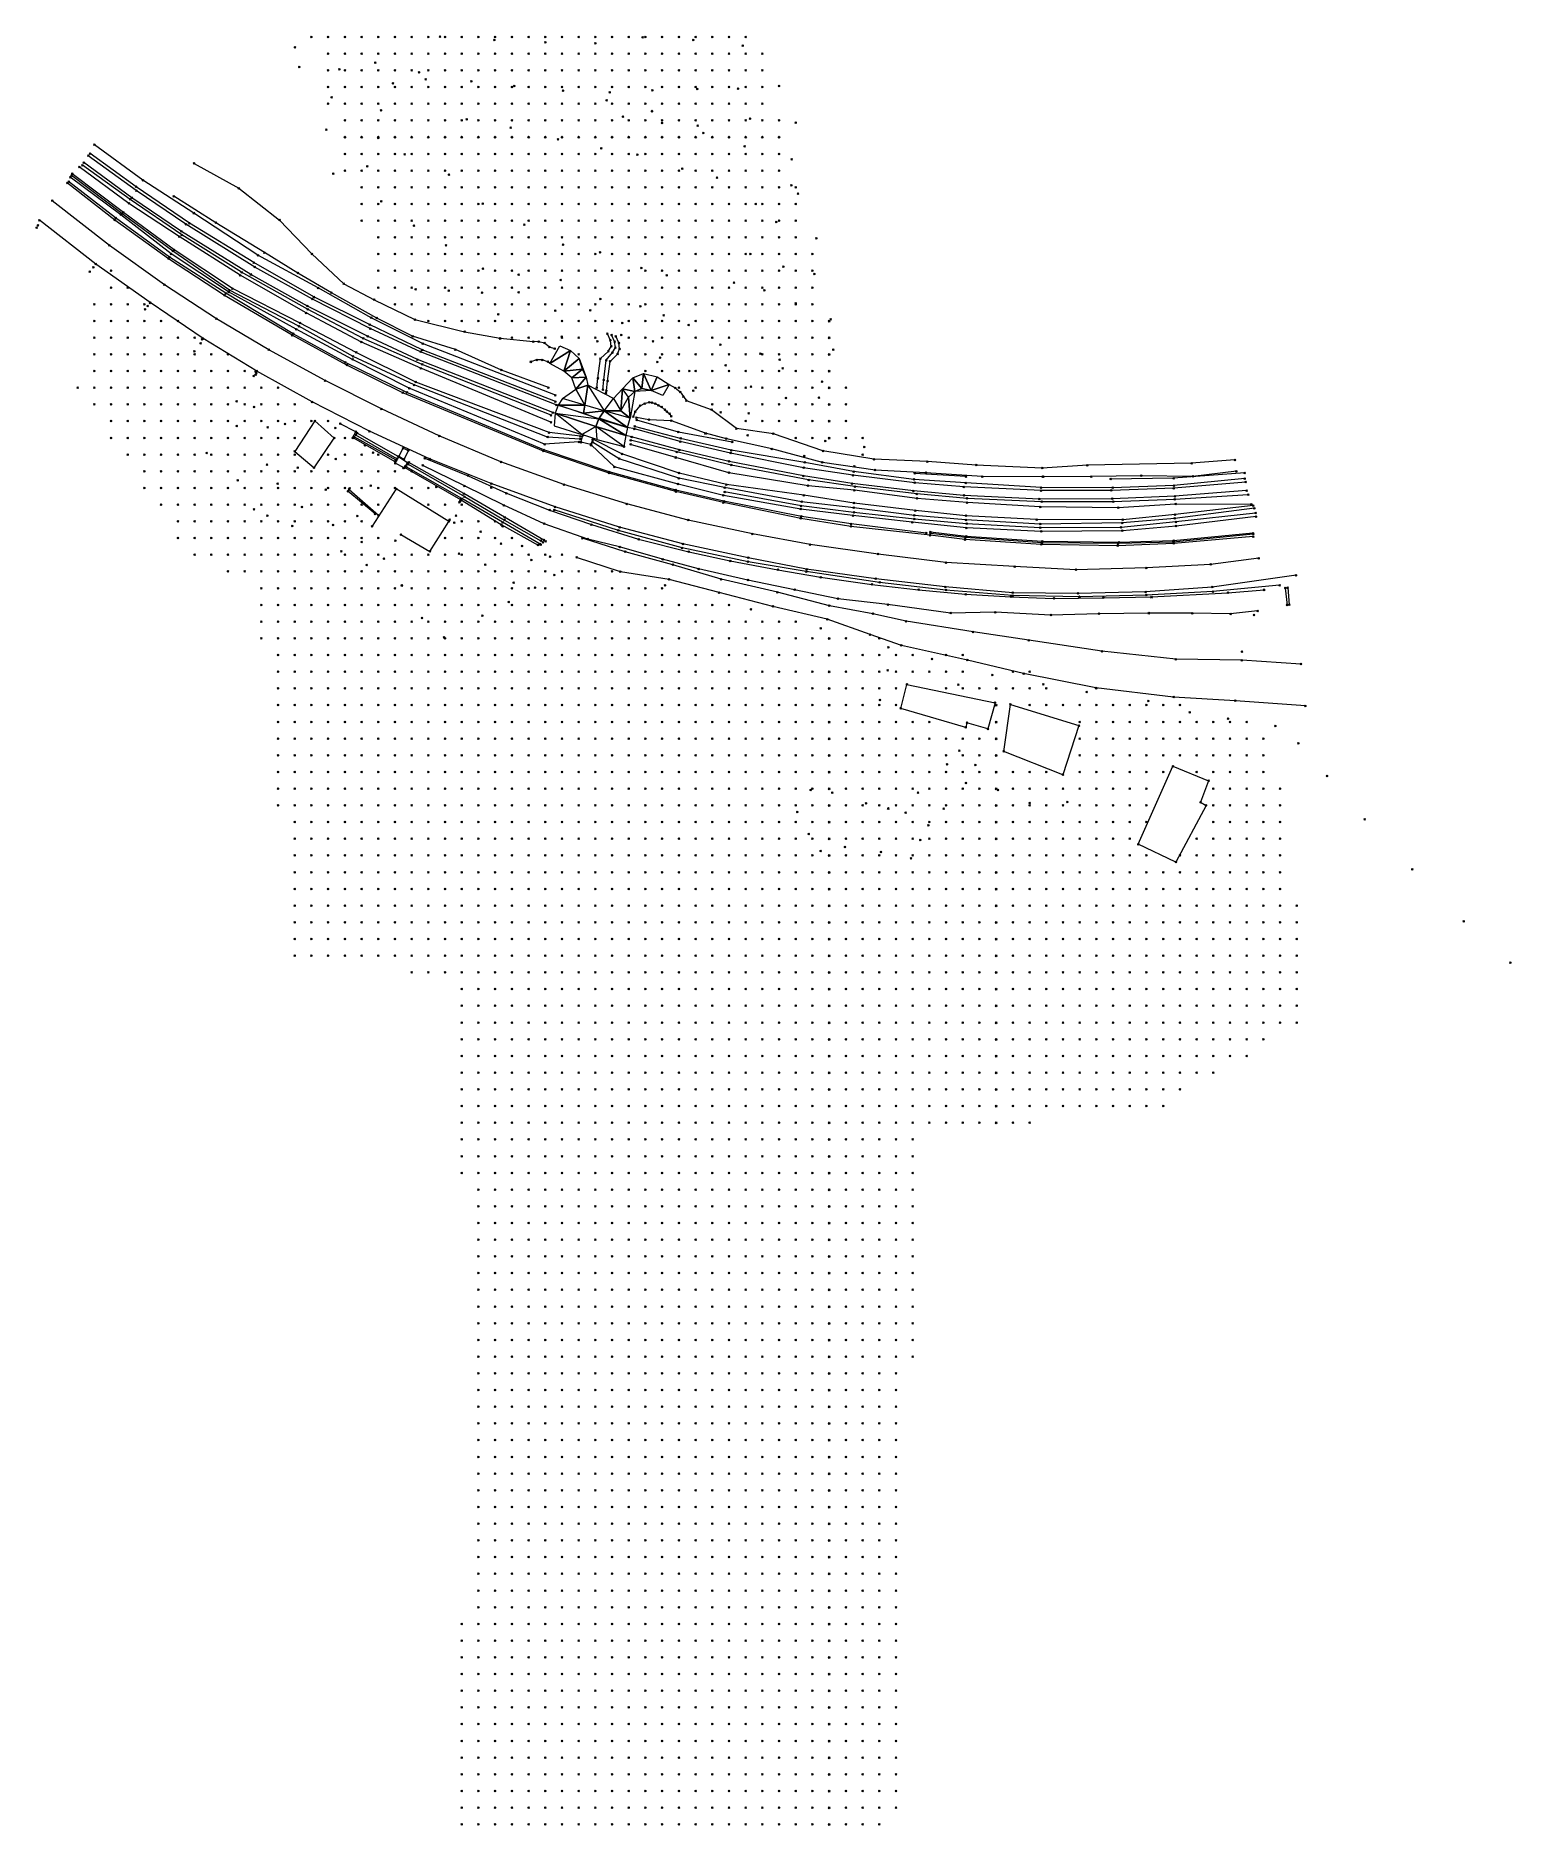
# Model space of a CAD drawing. Header units: metres. Extents: x 441556 to 446409, y 432338 to 461058.
# Drawn here: x 444639.9 to 444904.9, y 444400.7 to 444721.9 of the extents above; entities that cross this region are included whole.
import ezdxf

# ---------------------------------------------------------------- set-up
doc = ezdxf.new("R2010")
doc.units = ezdxf.units.M
doc.header["$MEASUREMENT"] = 0
doc.header["$PDMODE"] = 35
doc.header["$PDSIZE"] = 0.15
for name, color, linetype, lineweight in [('DTM-BRE-RevN2_UCGEN_MODEL', 5, 'Continuous', 0), ('DTM-BRE-RevN_GRP_ CAROSABIL', 2, 'Continuous', 0), ('DTM-BRE-RevN_GRP_AX', 2, 'Continuous', 0), ('DTM-BRE-RevN_GRP_CALE FERATA', 2, 'Continuous', 0), ('DTM-BRE-RevN_GRP_CANAL SCURGERE JOS', 2, 'Continuous', 0), ('DTM-BRE-RevN_GRP_CANAL SCURGERE SUS', 2, 'Continuous', 0), ('DTM-BRE-RevN_GRP_CONSTRUCTIE', 2, 'Continuous', 0), ('DTM-BRE-RevN_GRP_DRUM ASFALT', 2, 'Continuous', 0), ('DTM-BRE-RevN_GRP_DRUM PAMANT', 2, 'Continuous', 0), ('DTM-BRE-RevN_GRP_FIRUL APEI', 2, 'Continuous', 0), ('DTM-BRE-RevN_GRP_PARAPET BETON_JOS', 2, 'Continuous', 0), ('DTM-BRE-RevN_GRP_PARAPET BETON_SUS', 2, 'Continuous', 0), ('DTM-BRE-RevN_GRP_PARAPET METALIC', 2, 'Continuous', 0), ('DTM-BRE-RevN_GRP_PLATFORMA BETON', 2, 'Continuous', 0), ('DTM-BRE-RevN_GRP_PODET', 2, 'Continuous', 0), ('DTM-BRE-RevN_GRP_RAU', 2, 'Continuous', 0), ('DTM-BRE-RevN_GRP_SANT BETON JOS', 2, 'Continuous', 0), ('DTM-BRE-RevN_GRP_SANT BETON SUS', 2, 'Continuous', 0), ('DTM-BRE-RevN_GRP_SANT PAMANT JOS', 2, 'Continuous', 0), ('DTM-BRE-RevN_GRP_SCARI', 2, 'Continuous', 0), ('DTM-BRE-RevN_GRP_TALUZ JOS', 2, 'Continuous', 0), ('DTM-BRE-RevN_GRP_TALUZ SUS', 2, 'Continuous', 0), ('DTM-BRE-RevN_GRP_ZID SPRIJIN JOS', 2, 'Continuous', 0), ('DTM-BRE-RevN_GRP_ZID SPRIJIN SUS', 2, 'Continuous', 0), ('DTM-BRE-RevN_YP_RevK_0YP', 1, 'Continuous', 0), ('DTM-NOK-RevN_LIDAR_co_lidar', 91, 'Continuous', 0), ('DTM-NOK-RevN_RTK', 32, 'Continuous', 0)]:
    doc.layers.add(name, color=color, linetype=linetype, lineweight=lineweight)

msp = doc.modelspace()

# ---------------------------------------------------------------- linework, layer by layer
at = {"layer": 'DTM-BRE-RevN2_UCGEN_MODEL'}
for points in [[(444735.917, 444665.417, 339.467), (444732.215, 444663.092, 341.251), (444734.008, 444666.301, 339.467)], [(444735.917, 444665.417, 339.467), (444734.725, 444661.754, 341.469), (444732.215, 444663.092, 341.251)], [(444737.48, 444664.011, 339.608), (444734.725, 444661.754, 341.469), (444735.917, 444665.417, 339.467)], [(444734.725, 444661.754, 341.469), (444737.48, 444664.011, 339.608), (444738.102, 444662.113, 339.844)], [(444738.102, 444662.113, 339.844), (444737.48, 444664.011, 339.608), (444738.739, 444660.683, 339.768)], [(444734.725, 444661.754, 341.469), (444738.102, 444662.113, 339.844), (444736.186, 444660.508, 341.487)], [(444736.186, 444660.508, 341.487), (444738.102, 444662.113, 339.844), (444738.739, 444660.683, 339.768)], [(444736.879, 444658.471, 341.516), (444736.186, 444660.508, 341.487), (444738.739, 444660.683, 339.768)], [(444739.021, 444659.193, 339.878), (444736.879, 444658.471, 341.516), (444738.739, 444660.683, 339.768)], [(444747.469, 444658.062, 341.474), (444745.262, 444658.585, 339.794), (444747.121, 444660.52, 339.567)], [(444748.774, 444658.615, 341.402), (444747.121, 444660.52, 339.567), (444749.065, 444661.306, 339.613)], [(444747.121, 444660.52, 339.567), (444748.774, 444658.615, 341.402), (444747.469, 444658.062, 341.474)], [(444750.434, 444658.256, 341.439), (444748.774, 444658.615, 341.402), (444749.065, 444661.306, 339.613)], [(444749.065, 444661.306, 339.613), (444751.53, 444660.74, 339.756), (444750.434, 444658.256, 341.439)], [(444753.66, 444659.366, 339.963), (444750.434, 444658.256, 341.439), (444751.53, 444660.74, 339.756)], [(444734.517, 444656.851, 343.923), (444733.708, 444655.601, 344.582), (444738.511, 444655.634, 344.093)], [(444734.517, 444656.851, 343.923), (444736.879, 444658.471, 341.516), (444738.511, 444655.634, 344.093)], [(444736.879, 444658.471, 341.516), (444739.021, 444659.193, 339.878), (444738.511, 444655.634, 344.093)], [(444738.511, 444655.634, 344.093), (444739.021, 444659.193, 339.878), (444741.961, 444654.586, 344.11)], [(444741.961, 444654.586, 344.11), (444743.67, 444656.795, 339.918), (444739.021, 444659.193, 339.878)], [(444744.999, 444654.612, 341.844), (444741.961, 444654.586, 344.11), (444743.67, 444656.795, 339.918)], [(444745.262, 444658.585, 339.794), (444743.67, 444656.795, 339.918), (444744.999, 444654.612, 341.844)], [(444746.355, 444657.092, 341.374), (444745.262, 444658.585, 339.794), (444744.999, 444654.612, 341.844)], [(444746.355, 444657.092, 341.374), (444746.664, 444653.295, 344.059), (444744.999, 444654.612, 341.844)], [(444747.469, 444658.062, 341.474), (444746.355, 444657.092, 341.374), (444745.262, 444658.585, 339.794)], [(444746.664, 444653.295, 344.059), (444746.355, 444657.092, 341.374), (444747.469, 444658.062, 341.474)], [(444748.774, 444658.615, 341.402), (444750.434, 444658.256, 341.439), (444747.469, 444658.062, 341.474)], [(444750.434, 444658.256, 341.439), (444753.66, 444659.366, 339.963), (444752.536, 444657.365, 341.406)], [(444733.153, 444654.173, 344.617), (444732.99, 444651.916, 344.278), (444737.949, 444650.343, 344.242)], [(444733.708, 444655.601, 344.582), (444733.153, 444654.173, 344.617), (444741.037, 444653.175, 344.598)], [(444741.037, 444653.175, 344.598), (444740.489, 444651.794, 344.628), (444733.153, 444654.173, 344.617)], [(444740.489, 444651.794, 344.628), (444737.949, 444650.343, 344.242), (444733.153, 444654.173, 344.617)], [(444733.708, 444655.601, 344.582), (444738.243, 444654.179, 344.093), (444738.511, 444655.634, 344.093)], [(444738.243, 444654.179, 344.093), (444741.037, 444653.175, 344.598), (444733.708, 444655.601, 344.582)], [(444741.961, 444654.586, 344.11), (444738.511, 444655.634, 344.093), (444738.243, 444654.179, 344.093)], [(444738.243, 444654.179, 344.093), (444741.037, 444653.175, 344.598), (444741.961, 444654.586, 344.11)], [(444741.961, 444654.586, 344.11), (444741.101, 444653.28, 344.11), (444746.191, 444651.632, 344.597)], [(444741.961, 444654.586, 344.11), (444744.999, 444654.612, 341.844), (444746.664, 444653.295, 344.059)], [(444741.961, 444654.586, 344.11), (444746.191, 444651.632, 344.597), (444746.664, 444653.295, 344.059)], [(444740.677, 444649.481, 344.282), (444737.949, 444650.343, 344.242), (444740.489, 444651.794, 344.628)], [(444745.871, 444650.166, 344.634), (444740.489, 444651.794, 344.628), (444741.037, 444653.175, 344.598)], [(444745.871, 444650.166, 344.634), (444745.536, 444648.193, 344.248), (444740.489, 444651.794, 344.628)], [(444740.489, 444651.794, 344.628), (444740.677, 444649.481, 344.282), (444745.536, 444648.193, 344.248)], [(444741.101, 444653.28, 344.11), (444741.037, 444653.175, 344.598), (444746.191, 444651.632, 344.597)], [(444741.037, 444653.175, 344.598), (444746.191, 444651.632, 344.597), (444745.871, 444650.166, 344.634)]]:
    msp.add_3dface(points, dxfattribs=at)
at = {"layer": 'DTM-BRE-RevN_GRP_ CAROSABIL'}
for p, q in [((444654.096, 444688.871, 344.428), (444645.591, 444695.496, 344.508)), ((444650.668, 444680.952, 344.983), (444640.544, 444688.814, 345.04)), ((444663.74, 444681.904, 344.295), (444654.096, 444688.871, 344.428)), ((444660.445, 444674.039, 344.845), (444650.668, 444680.952, 344.983)), ((444673.809, 444675.34, 344.141), (444663.74, 444681.904, 344.295)), ((444669.943, 444667.576, 344.753), (444660.445, 444674.039, 344.845)), ((444685.935, 444668.181, 343.964), (444673.809, 444675.34, 344.141)), ((444679.597, 444661.749, 344.588), (444669.943, 444667.576, 344.753)), ((444695.779, 444662.815, 343.869), (444685.935, 444668.181, 343.964)), ((444689.512, 444656.207, 344.49), (444679.597, 444661.749, 344.588)), ((444705.811, 444657.85, 343.789), (444695.779, 444662.815, 343.869)), ((444731.064, 444647.383, 343.714), (444705.811, 444657.85, 343.789)), ((444699.823, 444650.936, 344.428), (444689.512, 444656.207, 344.49)), ((444710.639, 444645.981, 344.372), (444699.823, 444650.936, 344.428)), ((444742.853, 444643.418, 343.734), (444731.064, 444647.383, 343.714)), ((444721.697, 444641.535, 344.327), (444710.639, 444645.981, 344.372)), ((444733.175, 444637.343, 344.333), (444721.697, 444641.535, 344.327)), ((444754.864, 444640.112, 343.778), (444742.853, 444643.418, 343.734)), ((444744.742, 444633.698, 344.348), (444733.175, 444637.343, 344.333)), ((444763.402, 444638.125, 343.834), (444754.864, 444640.112, 343.778)), ((444777.278, 444635.305, 343.965), (444763.402, 444638.125, 343.834)), ((444786.309, 444633.86, 344.044), (444777.278, 444635.305, 343.965)), ((444756.13, 444630.713, 344.409), (444744.742, 444633.698, 344.348)), ((444800.514, 444632.28, 344.151), (444786.309, 444633.86, 344.044)), ((444806.778, 444631.499, 344.231), (444800.514, 444632.28, 344.151)), ((444820.482, 444630.615, 344.401), (444806.778, 444631.499, 344.231)), ((444858.548, 444632.045, 344.704), (444844.267, 444630.797, 344.626)), ((444767.859, 444628.231, 344.503), (444756.13, 444630.713, 344.409)), ((444778.324, 444626.163, 344.6), (444767.859, 444628.231, 344.503)), ((444834.212, 444630.394, 344.5), (444820.482, 444630.615, 344.401)), ((444844.267, 444630.797, 344.626), (444834.212, 444630.394, 344.5)), ((444790.757, 444624.446, 344.724), (444778.324, 444626.163, 344.6)), ((444866.26, 444625.102, 345.284), (444851.179, 444622.956, 345.191)), ((444803.254, 444623.006, 344.81), (444790.757, 444624.446, 344.724)), ((444815.369, 444621.957, 344.934), (444803.254, 444623.006, 344.81)), ((444827.087, 444621.822, 344.995), (444815.369, 444621.957, 344.934)), ((444839.226, 444622.093, 345.082), (444827.087, 444621.822, 344.995)), ((444851.179, 444622.956, 345.191), (444839.226, 444622.093, 345.082))]:
    msp.add_line(p, q, dxfattribs=at)
at = {"layer": 'DTM-BRE-RevN_GRP_AX'}
for p, q in [((444653.116, 444684.305, 344.686), (444642.852, 444692.34, 344.754)), ((444663.01, 444677.239, 344.576), (444653.116, 444684.305, 344.686)), ((444672.332, 444671.155, 344.413), (444663.01, 444677.239, 344.576)), ((444681.749, 444665.571, 344.281), (444672.332, 444671.155, 344.413)), ((444691.86, 444660.054, 344.157), (444681.749, 444665.571, 344.281)), ((444701.985, 444654.941, 344.072), (444691.86, 444660.054, 344.157)), ((444712.356, 444650.099, 344.043), (444701.985, 444654.941, 344.072)), ((444723.448, 444645.427, 344.017), (444712.356, 444650.099, 344.043)), ((444734.751, 444641.378, 344.043), (444723.448, 444645.427, 344.017)), ((444746.051, 444637.893, 344.052), (444734.751, 444641.378, 344.043)), ((444757.081, 444635.005, 344.115), (444746.051, 444637.893, 344.052)), ((444768.598, 444632.51, 344.18), (444757.081, 444635.005, 344.115)), ((444778.97, 444630.585, 344.266), (444768.598, 444632.51, 344.18)), ((444791.164, 444628.885, 344.377), (444778.97, 444630.585, 344.266)), ((444803.363, 444627.364, 344.466), (444791.164, 444628.885, 344.377)), ((444859.535, 444628.148, 344.983), (444850.879, 444627.031, 344.935)), ((444815.697, 444626.635, 344.625), (444803.363, 444627.364, 344.466)), ((444826.718, 444626.068, 344.693), (444815.697, 444626.635, 344.625)), ((444839.366, 444626.4, 344.828), (444826.718, 444626.068, 344.693)), ((444850.879, 444627.031, 344.935), (444839.366, 444626.4, 344.828))]:
    msp.add_line(p, q, dxfattribs=at)
at = {"layer": 'DTM-BRE-RevN_GRP_CALE FERATA'}
for p, q in [((444657.138, 444692.877, 344.684), (444648.513, 444699.177, 344.686)), ((444657.958, 444694.146, 344.653), (444649.333, 444700.418, 344.653)), ((444666.067, 444686.816, 344.704), (444657.138, 444692.877, 344.684)), ((444666.86, 444688.1, 344.664), (444657.958, 444694.146, 344.653)), ((444678.524, 444679.116, 344.719), (444666.067, 444686.816, 344.704)), ((444679.228, 444680.419, 344.674), (444666.86, 444688.1, 344.664)), ((444688.697, 444673.428, 344.688), (444678.524, 444679.116, 344.719)), ((444689.576, 444674.676, 344.652), (444679.228, 444680.419, 344.674)), ((444699.48, 444667.985, 344.626), (444688.697, 444673.428, 344.688)), ((444699.961, 444669.385, 344.598), (444689.576, 444674.676, 344.652)), ((444708.446, 444663.815, 344.631), (444699.48, 444667.985, 344.626)), ((444708.997, 444665.214, 344.587), (444699.961, 444669.385, 344.598)), ((444732.75, 444654.296, 344.628), (444708.446, 444663.815, 344.631)), ((444733.386, 444655.682, 344.589), (444708.997, 444665.214, 344.587)), ((444733.153, 444654.173, 344.617), (444732.75, 444654.296, 344.628)), ((444733.708, 444655.601, 344.582), (444733.386, 444655.682, 344.589)), ((444747.407, 444651.361, 344.621), (444746.191, 444651.632, 344.597)), ((444755.643, 444649.094, 344.624), (444747.407, 444651.361, 344.621)), ((444746.91, 444649.912, 344.659), (444745.871, 444650.166, 344.634)), ((444755.492, 444647.578, 344.654), (444746.91, 444649.912, 344.659)), ((444764.428, 444645.514, 344.64), (444755.492, 444647.578, 344.654)), ((444764.68, 444647.018, 344.608), (444755.643, 444649.094, 344.624)), ((444777.79, 444644.388, 344.583), (444764.68, 444647.018, 344.608)), ((444777.755, 444642.916, 344.622), (444764.428, 444645.514, 344.64)), ((444786.657, 444643.042, 344.573), (444777.79, 444644.388, 344.583)), ((444786.52, 444641.536, 344.632), (444777.755, 444642.916, 344.622)), ((444797.52, 444640.222, 344.659), (444786.52, 444641.536, 344.632)), ((444797.762, 444641.687, 344.613), (444786.657, 444643.042, 344.573)), ((444806.565, 444640.951, 344.636), (444797.762, 444641.687, 344.613)), ((444820.449, 444640.281, 344.689), (444806.565, 444640.951, 344.636)), ((444844.277, 444640.722, 344.744), (444833.096, 444640.316, 344.741)), ((444857.194, 444641.827, 344.823), (444844.277, 444640.722, 344.744)), ((444806.583, 444639.419, 344.671), (444797.52, 444640.222, 344.659)), ((444820.144, 444638.774, 344.723), (444806.583, 444639.419, 344.671)), ((444833.256, 444638.834, 344.801), (444820.144, 444638.774, 344.723)), ((444833.096, 444640.316, 344.741), (444820.449, 444640.281, 344.689)), ((444844.501, 444639.284, 344.798), (444833.256, 444638.834, 344.801)), ((444857.372, 444640.295, 344.9), (444844.501, 444639.284, 344.798))]:
    msp.add_line(p, q, dxfattribs=at)
at = {"layer": 'DTM-BRE-RevN_GRP_CANAL SCURGERE JOS'}
msp.add_line((444739.612, 444648.582, 339.51), (444737.815, 444649.005, 339.542), dxfattribs=at)
at = {"layer": 'DTM-BRE-RevN_GRP_CANAL SCURGERE SUS'}
for p, q in [((444737.801, 444648.976, 340.721), (444738.176, 444650.198, 341.93)), ((444739.586, 444648.557, 340.671), (444737.801, 444648.976, 340.721)), ((444739.888, 444649.408, 341.832), (444739.586, 444648.557, 340.671))]:
    msp.add_line(p, q, dxfattribs=at)
at = {"layer": 'DTM-BRE-RevN_GRP_CONSTRUCTIE'}
for p, q in [((444690.025, 444652.797, 343.989), (444686.403, 444647.33, 345.973)), ((444693.497, 444649.717, 343.764), (444690.025, 444652.797, 343.989)), ((444686.403, 444647.33, 345.973), (444689.893, 444644.402, 345.096)), ((444689.893, 444644.402, 345.096), (444693.497, 444649.717, 343.764)), ((444704.653, 444640.585, 343.344), (444700.311, 444633.879, 345.485)), ((444714.095, 444634.759, 343.329), (444704.653, 444640.585, 343.344)), ((444710.681, 444629.356, 344.645), (444714.095, 444634.759, 343.329)), ((444705.479, 444632.382, 345.03), (444710.681, 444629.356, 344.645)), ((444795.256, 444601.184, 342.365), (444796.361, 444605.476, 342.216)), ((444796.361, 444605.476, 342.216), (444812.192, 444602.192, 341.504)), ((444812.192, 444602.192, 341.504), (444810.902, 444597.49, 343.141)), ((444806.93, 444597.763, 343.693), (444795.256, 444601.184, 342.365)), ((444813.755, 444593.459, 339.151), (444814.937, 444601.897, 342.826)), ((444814.937, 444601.897, 342.826), (444827.246, 444598.11, 341.773)), ((444807.141, 444598.606, 343.539), (444806.93, 444597.763, 343.693)), ((444810.902, 444597.49, 343.141), (444807.141, 444598.606, 343.539)), ((444827.246, 444598.11, 341.773), (444824.374, 444589.267, 344.123)), ((444824.374, 444589.267, 344.123), (444813.755, 444593.459, 339.151)), ((444837.887, 444576.794, 345.456), (444844.133, 444590.786, 341.858)), ((444844.133, 444590.786, 341.858), (444850.519, 444588.199, 342.137)), ((444850.519, 444588.199, 342.137), (444849.102, 444584.338, 342.416)), ((444850.077, 444583.756, 342.226), (444844.662, 444573.592, 344.4)), ((444849.102, 444584.338, 342.416), (444850.077, 444583.756, 342.226)), ((444844.662, 444573.592, 344.4), (444837.887, 444576.794, 345.456))]:
    msp.add_line(p, q, dxfattribs=at)
at = {"layer": 'DTM-BRE-RevN_GRP_DRUM ASFALT'}
for p, q in [((444772.296, 444619.49, 342.695), (444762.63, 444621.979, 342.622)), ((444773.083, 444622.023, 342.658), (444762.992, 444624.359, 342.592)), ((444782.445, 444619.612, 342.751), (444773.083, 444622.023, 342.658)), ((444782.033, 444617.184, 342.82), (444772.296, 444619.49, 342.695)), ((444790.255, 444618.188, 342.879), (444782.445, 444619.612, 342.751)), ((444796.219, 444616.837, 342.978), (444790.255, 444618.188, 342.879)), ((444789.729, 444614.426, 343.027), (444782.033, 444617.184, 342.82)), ((444808.243, 444614.917, 343.202), (444796.219, 444616.837, 342.978)), ((444818.241, 444613.417, 343.342), (444808.243, 444614.917, 343.202)), ((444795.365, 444612.503, 343.107), (444789.729, 444614.426, 343.027)), ((444807.208, 444609.845, 343.346), (444795.365, 444612.503, 343.107)), ((444831.377, 444611.45, 343.532), (444818.241, 444613.417, 343.342)), ((444817.309, 444607.421, 343.562), (444807.208, 444609.845, 343.346)), ((444844.643, 444610.012, 343.797), (444831.377, 444611.45, 343.532)), ((444856.48, 444609.84, 344.035), (444844.643, 444610.012, 343.797)), ((444867.107, 444609.13, 344.298), (444856.48, 444609.84, 344.035)), ((444830.295, 444604.855, 343.817), (444817.309, 444607.421, 343.562)), ((444844.239, 444603.2, 344.028), (444830.295, 444604.855, 343.817)), ((444855.364, 444602.55, 344.206), (444844.239, 444603.2, 344.028)), ((444867.932, 444601.628, 344.365), (444855.364, 444602.55, 344.206))]:
    msp.add_line(p, q, dxfattribs=at)
at = {"layer": 'DTM-BRE-RevN_GRP_DRUM PAMANT'}
for p, q in [((444745.782, 444629.321, 342.644), (444738.088, 444631.726, 342.71)), ((444744.911, 444625.726, 342.591), (444737.037, 444628.3, 342.687)), ((444754.329, 444626.977, 342.668), (444745.782, 444629.321, 342.644)), ((444753.648, 444624.335, 342.529), (444744.911, 444625.726, 342.591)), ((444762.992, 444624.359, 342.592), (444754.329, 444626.977, 342.668)), ((444762.63, 444621.979, 342.622), (444753.648, 444624.335, 342.529))]:
    msp.add_line(p, q, dxfattribs=at)
at = {"layer": 'DTM-BRE-RevN_GRP_FIRUL APEI'}
for p, q in [((444743.865, 444667.028, 338.328), (444743.302, 444668.232, 338.386)), ((444743.989, 444665.951, 338.427), (444743.865, 444667.028, 338.328)), ((444741.904, 444660.145, 338.549), (444742.361, 444663.68, 338.525)), ((444742.361, 444663.68, 338.525), (444743.469, 444665.061, 338.658)), ((444743.469, 444665.061, 338.658), (444743.989, 444665.951, 338.427)), ((444741.75, 444658.403, 338.834), (444741.904, 444660.145, 338.549))]:
    msp.add_line(p, q, dxfattribs=at)
at = {"layer": 'DTM-BRE-RevN_GRP_PARAPET BETON_JOS'}
for p, q in [((444807.02, 444632.067, 344.062), (444800.58, 444632.846, 344.029)), ((444820.65, 444631.166, 344.262), (444807.02, 444632.067, 344.062)), ((444834.436, 444630.99, 344.387), (444820.65, 444631.166, 344.262)), ((444844.24, 444631.292, 344.45), (444834.436, 444630.99, 344.387)), ((444858.501, 444632.629, 344.574), (444844.24, 444631.292, 344.45))]:
    msp.add_line(p, q, dxfattribs=at)
at = {"layer": 'DTM-BRE-RevN_GRP_PARAPET BETON_SUS'}
for p, q in [((444806.867, 444631.857, 344.934), (444800.579, 444632.585, 344.863)), ((444820.625, 444630.898, 345.105), (444806.867, 444631.857, 344.934)), ((444844.186, 444631.047, 345.273), (444834.275, 444630.767, 345.2)), ((444858.555, 444632.481, 345.378), (444844.186, 444631.047, 345.273)), ((444834.275, 444630.767, 345.2), (444820.625, 444630.898, 345.105))]:
    msp.add_line(p, q, dxfattribs=at)
at = {"layer": 'DTM-BRE-RevN_GRP_PARAPET METALIC'}
for p, q in [((444654.233, 444689.242, 344.343), (444645.805, 444695.782, 344.412)), ((444663.912, 444682.227, 344.198), (444654.233, 444689.242, 344.343)), ((444674.006, 444675.707, 344.069), (444663.912, 444682.227, 344.198)), ((444686.137, 444668.462, 343.8), (444674.006, 444675.707, 344.069)), ((444695.502, 444663.313, 343.776), (444686.137, 444668.462, 343.8)), ((444706.553, 444657.928, 343.609), (444695.502, 444663.313, 343.776)), ((444731.118, 444647.597, 343.596), (444706.553, 444657.928, 343.609)), ((444742.898, 444643.646, 343.631), (444731.118, 444647.597, 343.596)), ((444754.845, 444640.392, 343.618), (444742.898, 444643.646, 343.631)), ((444763.488, 444638.378, 343.676), (444754.845, 444640.392, 343.618)), ((444777.41, 444635.66, 343.898), (444763.488, 444638.378, 343.676)), ((444744.542, 444633.144, 344.242), (444733.01, 444636.828, 344.161)), ((444786.314, 444634.302, 343.905), (444777.41, 444635.66, 343.898)), ((444799.832, 444632.658, 344.081), (444786.314, 444634.302, 343.905)), ((444755.983, 444630.004, 344.308), (444744.542, 444633.144, 344.242)), ((444767.819, 444627.521, 344.435), (444755.983, 444630.004, 344.308)), ((444778.285, 444625.741, 344.493), (444767.819, 444627.521, 344.435)), ((444791.44, 444623.815, 344.648), (444778.285, 444625.741, 344.493)), ((444803.356, 444622.422, 344.698), (444791.44, 444623.815, 344.648)), ((444815.344, 444621.427, 344.794), (444803.356, 444622.422, 344.698)), ((444827.339, 444621.213, 344.913), (444815.344, 444621.427, 344.794)), ((444839.349, 444621.516, 345.066), (444827.339, 444621.213, 344.913)), ((444851.297, 444622.151, 345.177), (444839.349, 444621.516, 345.066)), ((444863.278, 444623.291, 345.193), (444851.297, 444622.151, 345.177))]:
    msp.add_line(p, q, dxfattribs=at)
at = {"layer": 'DTM-BRE-RevN_GRP_PLATFORMA BETON'}
for p, q in [((444705.121, 444646.394, 343.566), (444705.861, 444647.905, 344.225)), ((444705.861, 444647.905, 344.225), (444706.825, 444647.515, 344.22)), ((444706.825, 444647.515, 344.22), (444706.021, 444645.893, 343.587)), ((444706.021, 444645.893, 343.587), (444705.121, 444646.394, 343.566))]:
    msp.add_line(p, q, dxfattribs=at)
at = {"layer": 'DTM-BRE-RevN_GRP_PODET'}
for p, q in [((444697.381, 444650.864, 343.903), (444694.57, 444652.303, 343.922)), ((444696.813, 444649.741, 343.629), (444697.381, 444650.864, 343.903)), ((444704.46, 444645.187, 343.308), (444705.105, 444646.324, 343.298)), ((444706.057, 444644.366, 343.212), (444704.46, 444645.187, 343.308)), ((444705.105, 444646.324, 343.298), (444706.686, 444645.319, 343.219)), ((444706.252, 444644.673, 342.914), (444706.057, 444644.366, 343.212)), ((444706.686, 444645.319, 343.219), (444706.252, 444644.673, 342.914))]:
    msp.add_line(p, q, dxfattribs=at)
at = {"layer": 'DTM-BRE-RevN_GRP_RAU'}
for p, q in [((444743.115, 444667.245, 338.515), (444742.552, 444668.449, 338.573)), ((444743.24, 444666.168, 338.614), (444743.115, 444667.245, 338.515)), ((444744.625, 444666.809, 338.515), (444744.062, 444668.012, 338.573)), ((444744.749, 444665.732, 338.614), (444744.625, 444666.809, 338.515)), ((444740.86, 444660.448, 339.07), (444741.317, 444663.982, 339.047)), ((444741.317, 444663.982, 339.047), (444742.73, 444665.275, 339.053)), ((444742.6, 444659.944, 338.957), (444743.057, 444663.479, 338.934)), ((444742.73, 444665.275, 339.053), (444743.24, 444666.168, 338.614)), ((444743.057, 444663.479, 338.934), (444744.387, 444664.795, 338.812)), ((444744.387, 444664.795, 338.812), (444744.749, 444665.732, 338.614)), ((444740.653, 444658.753, 339.289), (444740.86, 444660.448, 339.07)), ((444742.393, 444658.25, 339.176), (444742.6, 444659.944, 338.957)), ((444742.304, 444657.827, 339.458), (444742.393, 444658.25, 339.176))]:
    msp.add_line(p, q, dxfattribs=at)
at = {"layer": 'DTM-BRE-RevN_GRP_SANT BETON JOS'}
for p, q in [((444655.339, 444690.045, 343.827), (444646.337, 444696.862, 343.989)), ((444664.531, 444683.299, 343.655), (444655.339, 444690.045, 343.827)), ((444674.682, 444676.26, 343.625), (444664.531, 444683.299, 343.655)), ((444687.152, 444669.797, 343.31), (444674.682, 444676.26, 343.625)), ((444696.879, 444664.388, 343.354), (444687.152, 444669.797, 343.31)), ((444707.843, 444659.263, 343.133), (444696.879, 444664.388, 343.354)), ((444731.809, 444649.896, 342.522), (444707.843, 444659.263, 343.133)), ((444737.684, 444649.526, 341.597), (444731.809, 444649.896, 342.522)), ((444744.689, 444646.015, 342.408), (444739.898, 444648.977, 341.61)), ((444716.391, 444638.854, 342.361), (444706.416, 444644.573, 342.702)), ((444706.776, 444645.025, 342.708), (444716.884, 444639.214, 342.365)), ((444755.384, 444642.498, 342.768), (444744.689, 444646.015, 342.408)), ((444763.594, 444640.829, 342.902), (444755.384, 444642.498, 342.768)), ((444777.432, 444638.282, 342.975), (444763.594, 444640.829, 342.902)), ((444723.744, 444634.615, 342.113), (444716.391, 444638.854, 342.361)), ((444716.884, 444639.214, 342.365), (444724.087, 444635.003, 342.122)), ((444777.334, 444637.528, 343.014), (444763.607, 444640.057, 342.916)), ((444786.839, 444636.38, 343.09), (444777.334, 444637.528, 343.014)), ((444786.797, 444637.198, 343.062), (444777.432, 444638.282, 342.975)), ((444730.482, 444630.677, 341.651), (444723.744, 444634.615, 342.113)), ((444724.087, 444635.003, 342.122), (444731, 444630.999, 341.649)), ((444797.693, 444635.829, 343.128), (444786.797, 444637.198, 343.062)), ((444797.689, 444635.164, 343.111), (444786.839, 444636.38, 343.09)), ((444807.084, 444634.335, 343.249), (444797.689, 444635.164, 343.111)), ((444806.941, 444635.016, 343.23), (444797.693, 444635.829, 343.128)), ((444820.315, 444634.282, 343.371), (444806.941, 444635.016, 343.23)), ((444820.3, 444633.62, 343.415), (444807.084, 444634.335, 343.249)), ((444835.044, 444634.473, 343.526), (444820.315, 444634.282, 343.371)), ((444844.665, 444634.661, 343.562), (444834.804, 444633.676, 343.633)), ((444844.465, 444635.291, 343.545), (444835.044, 444634.473, 343.526)), ((444858.768, 444637.131, 343.861), (444844.465, 444635.291, 343.545)), ((444858.966, 444636.237, 343.823), (444844.665, 444634.661, 343.562)), ((444834.804, 444633.676, 343.633), (444820.3, 444633.62, 343.415))]:
    msp.add_line(p, q, dxfattribs=at)
at = {"layer": 'DTM-BRE-RevN_GRP_SANT BETON SUS'}
for p, q in [((444655.192, 444689.813, 344.155), (444646.101, 444696.54, 344.277)), ((444655.628, 444690.236, 344.066), (444646.458, 444697.189, 344.126)), ((444664.191, 444682.775, 344.075), (444655.192, 444689.813, 344.155)), ((444664.751, 444683.515, 343.963), (444655.628, 444690.236, 344.066)), ((444674.535, 444675.966, 343.939), (444664.191, 444682.775, 344.075)), ((444675.208, 444676.566, 344.014), (444664.751, 444683.515, 343.963)), ((444686.672, 444669.25, 343.723), (444674.535, 444675.966, 343.939)), ((444687.371, 444670.355, 343.783), (444675.208, 444676.566, 344.014)), ((444697.469, 444665.083, 343.668), (444687.371, 444670.355, 343.783)), ((444696.812, 444663.846, 343.55), (444686.672, 444669.25, 343.723)), ((444706.972, 444658.662, 343.543), (444696.812, 444663.846, 343.55)), ((444708.134, 444659.784, 343.609), (444697.469, 444665.083, 343.668)), ((444731.284, 444648.623, 343.451), (444706.972, 444658.662, 343.543)), ((444732.084, 444650.692, 343.139), (444708.134, 444659.784, 343.609)), ((444705.011, 444646.416, 343.217), (444697.609, 444650.621, 343.498)), ((444737.726, 444650.053, 341.984), (444732.084, 444650.692, 343.139)), ((444696.958, 444649.781, 343.406), (444704.4, 444645.532, 343.141)), ((444737.481, 444649.031, 341.919), (444731.284, 444648.623, 343.451)), ((444743.837, 444644.526, 343.44), (444739.693, 444648.438, 341.896)), ((444745.179, 444646.869, 343.106), (444740.062, 444649.469, 341.841)), ((444706.206, 444644.461, 343.116), (444716.187, 444638.698, 342.812)), ((444716.764, 444639.765, 342.934), (444706.917, 444645.335, 343.245)), ((444755.248, 444641.444, 343.353), (444743.837, 444644.526, 343.44)), ((444755.431, 444643.433, 343.385), (444745.179, 444646.869, 343.106)), ((444763.405, 444639.413, 343.41), (444755.248, 444641.444, 343.353)), ((444763.941, 444641.379, 343.446), (444755.431, 444643.433, 343.385)), ((444777.817, 444639.46, 343.648), (444763.941, 444641.379, 343.446)), ((444716.187, 444638.698, 342.812), (444723.507, 444634.197, 342.405)), ((444724.087, 444635.503, 342.476), (444716.764, 444639.765, 342.934)), ((444777.284, 444636.976, 343.514), (444763.405, 444639.413, 343.41)), ((444786.854, 444638.055, 343.589), (444777.817, 444639.46, 343.648)), ((444797.881, 444636.703, 343.685), (444786.854, 444638.055, 343.589)), ((444858.554, 444637.607, 344.042), (444844.514, 444635.974, 344.034)), ((444723.507, 444634.197, 342.405), (444730.107, 444630.499, 342.12)), ((444731.151, 444631.401, 342.162), (444724.087, 444635.503, 342.476)), ((444786.669, 444635.815, 343.545), (444777.284, 444636.976, 343.514)), ((444797.3, 444634.593, 343.654), (444786.669, 444635.815, 343.545)), ((444807.031, 444633.587, 343.736), (444797.3, 444634.593, 343.654)), ((444806.939, 444635.783, 343.726), (444797.881, 444636.703, 343.685)), ((444819.628, 444635.096, 343.813), (444806.939, 444635.783, 343.726)), ((444835.11, 444635.058, 343.948), (444819.628, 444635.096, 343.813)), ((444844.514, 444635.974, 344.034), (444835.11, 444635.058, 343.948)), ((444859.056, 444635.624, 344.127), (444844.688, 444633.924, 344.102)), ((444820.484, 444632.945, 343.917), (444807.031, 444633.587, 343.736)), ((444835.05, 444633.077, 343.952), (444820.484, 444632.945, 343.917)), ((444844.688, 444633.924, 344.102), (444835.05, 444633.077, 343.952))]:
    msp.add_line(p, q, dxfattribs=at)
at = {"layer": 'DTM-BRE-RevN_GRP_SANT PAMANT JOS'}
for p, q in [((444704.755, 444646.004, 342.78), (444697.406, 444650.263, 343.074)), ((444704.642, 444645.723, 342.784), (444697.074, 444649.94, 343.149))]:
    msp.add_line(p, q, dxfattribs=at)
at = {"layer": 'DTM-BRE-RevN_GRP_SCARI'}
for p, q in [((444864.308, 444622.786, 344.952), (444864.618, 444619.722, 343.134)), ((444864.743, 444622.877, 344.972), (444865.023, 444619.802, 343.135))]:
    msp.add_line(p, q, dxfattribs=at)
at = {"layer": 'DTM-BRE-RevN_GRP_TALUZ JOS'}
for p, q in [((444659.133, 444696, 344.119), (444650.425, 444702.39, 344.006)), ((444656.642, 444691.861, 344.22), (444647.718, 444698.407, 344.257)), ((444668.334, 444699.022, 341.922), (444676.363, 444694.558, 341.968)), ((444668.287, 444690.101, 344.017), (444659.133, 444696, 344.119)), ((444676.363, 444694.558, 341.968), (444683.701, 444688.867, 342.149)), ((444665.675, 444685.88, 344.225), (444656.642, 444691.861, 344.22)), ((444679.795, 444682.545, 343.976), (444668.287, 444690.101, 344.017)), ((444683.701, 444688.867, 342.149), (444689.49, 444682.794, 342.244)), ((444676.6, 444678.949, 344.201), (444665.675, 444685.88, 344.225)), ((444690.604, 444676.668, 343.914), (444679.795, 444682.545, 343.976)), ((444689.49, 444682.794, 342.244), (444695.199, 444677.414, 342.453)), ((444688.459, 444672.184, 344.243), (444676.6, 444678.949, 344.201)), ((444700.165, 444671.332, 344.032), (444690.604, 444676.668, 343.914)), ((444695.199, 444677.414, 342.453), (444700.68, 444674.565, 342.458)), ((444700.68, 444674.565, 342.458), (444708, 444670.998, 342.554)), ((444698.399, 444666.958, 344.236), (444688.459, 444672.184, 344.243)), ((444709.378, 444666.673, 344.035), (444700.165, 444671.332, 344.032)), ((444708, 444670.998, 342.554), (444716.912, 444668.81, 341.636)), ((444709.044, 444662.269, 344.159), (444698.399, 444666.958, 344.236)), ((444733.215, 444657.409, 343.959), (444709.378, 444666.673, 344.035)), ((444716.912, 444668.81, 341.636), (444723.304, 444667.64, 340.859)), ((444723.304, 444667.64, 340.859), (444729.232, 444667.045, 340.107)), ((444730.235, 444667.008, 339.747), (444729.232, 444667.045, 340.107)), ((444731.267, 444666.766, 339.881), (444730.235, 444667.008, 339.747)), ((444732.152, 444666.046, 339.826), (444731.267, 444666.766, 339.881)), ((444733.108, 444665.747, 339.827), (444732.152, 444666.046, 339.826)), ((444732.429, 444652.572, 344.181), (444709.044, 444662.269, 344.159)), ((444753.66, 444659.366, 339.963), (444754.757, 444658.713, 340.166)), ((444754.757, 444658.713, 340.166), (444755.643, 444658.009, 340.293)), ((444755.643, 444658.009, 340.293), (444756.218, 444657.172, 340.444)), ((444756.218, 444657.172, 340.444), (444756.76, 444656.431, 340.909)), ((444761.264, 444654.789, 341.397), (444756.76, 444656.431, 340.909)), ((444765.74, 444651.414, 342.857), (444761.264, 444654.789, 341.397)), ((444755.304, 444650.804, 344.138), (444747.834, 444652.941, 344.16)), ((444764.985, 444648.992, 343.931), (444755.304, 444650.804, 344.138)), ((444772.379, 444650.485, 342.824), (444765.74, 444651.414, 342.857)), ((444781.279, 444647.408, 343.283), (444772.379, 444650.485, 342.824)), ((444754.851, 444646.238, 344.22), (444746.713, 444648.588, 344.244)), ((444790.414, 444645.915, 343.386), (444781.279, 444647.408, 343.283)), ((444716.89, 444641.139, 343.1), (444709.412, 444644.823, 343.215)), ((444764.401, 444643.49, 344.021), (444754.851, 444646.238, 344.22)), ((444800.046, 444645.502, 343.254), (444790.414, 444645.915, 343.386)), ((444808.801, 444644.858, 343.263), (444800.046, 444645.502, 343.254)), ((444820.662, 444644.334, 343.258), (444808.801, 444644.858, 343.263)), ((444828.772, 444644.833, 343.185), (444820.662, 444644.334, 343.258)), ((444847.477, 444645.203, 342.784), (444828.772, 444644.833, 343.185)), ((444855.272, 444645.793, 343.428), (444847.477, 444645.203, 342.784)), ((444723.958, 444637.646, 342.85), (444716.89, 444641.139, 343.1)), ((444778.592, 444641.155, 344.152), (444764.401, 444643.49, 344.021)), ((444786.915, 444640.358, 344.236), (444778.592, 444641.155, 344.152)), ((444806.957, 444642.814, 344.095), (444797.741, 444643.38, 344.123)), ((444844.235, 444642.513, 344.043), (444832.94, 444642.363, 343.874)), ((444857.016, 444643.473, 344.023), (444844.235, 444642.513, 344.043)), ((444731.234, 444634.349, 342.88), (444723.958, 444637.646, 342.85)), ((444798.173, 444638.897, 344.236), (444786.915, 444640.358, 344.236)), ((444807.148, 444638.149, 344.206), (444798.173, 444638.897, 344.236)), ((444820.294, 444637.371, 344.159), (444807.148, 444638.149, 344.206)), ((444834.302, 444637.213, 344.232), (444820.294, 444637.371, 344.159)), ((444844.602, 444637.864, 344.249), (444834.302, 444637.213, 344.232)), ((444858.226, 444637.818, 344.052), (444844.602, 444637.864, 344.249)), ((444739.027, 444631.595, 342.735), (444731.234, 444634.349, 342.88)), ((444744.763, 444630.169, 342.782), (444739.027, 444631.595, 342.735)), ((444752.475, 444627.949, 342.786), (444744.763, 444630.169, 342.782)), ((444758.936, 444626.226, 342.839), (444752.475, 444627.949, 342.786)), ((444767.795, 444624.233, 342.839), (444758.936, 444626.226, 342.839)), ((444776.193, 444622.486, 342.87), (444767.795, 444624.233, 342.839)), ((444783.964, 444620.879, 343.035), (444776.193, 444622.486, 342.87)), ((444792.93, 444619.808, 343.187), (444783.964, 444620.879, 343.035)), ((444804.202, 444618.291, 343.215), (444792.93, 444619.808, 343.187)), ((444812.23, 444618.444, 343.371), (444804.202, 444618.291, 343.215)), ((444822.212, 444617.941, 343.114), (444812.23, 444618.444, 343.371)), ((444830.838, 444618.173, 343.4), (444822.212, 444617.941, 343.114)), ((444839.802, 444618.295, 343.615), (444830.838, 444618.173, 343.4)), ((444847.61, 444618.252, 343.561), (444839.802, 444618.295, 343.615)), ((444854.472, 444618.16, 343.436), (444847.61, 444618.252, 343.561)), ((444859.336, 444618.687, 343.558), (444854.472, 444618.16, 343.436))]:
    msp.add_line(p, q, dxfattribs=at)
at = {"layer": 'DTM-BRE-RevN_GRP_TALUZ SUS'}
for p, q in [((444656.862, 444692.557, 344.509), (444648.275, 444698.698, 344.513)), ((444657.908, 444694.831, 344.388), (444649.652, 444700.792, 344.405)), ((444666.107, 444686.203, 344.458), (444656.862, 444692.557, 344.509)), ((444667.484, 444688.291, 344.415), (444657.908, 444694.831, 344.388)), ((444672.252, 444688.39, 343.91), (444664.677, 444693.149, 343.944)), ((444676.849, 444679.503, 344.403), (444666.107, 444686.203, 344.458)), ((444679.049, 444681.217, 344.395), (444667.484, 444688.291, 344.415)), ((444680.959, 444683.026, 343.81), (444672.252, 444688.39, 343.91)), ((444686.974, 444679.332, 343.82), (444680.959, 444683.026, 343.81)), ((444688.731, 444672.845, 344.483), (444676.849, 444679.503, 344.403)), ((444689.839, 444675.056, 344.367), (444679.049, 444681.217, 344.395)), ((444692.988, 444675.806, 343.84), (444686.974, 444679.332, 343.82)), ((444698.712, 444667.61, 344.387), (444688.731, 444672.845, 344.483)), ((444699.858, 444670.093, 344.315), (444689.839, 444675.056, 344.367)), ((444701.136, 444671.263, 343.918), (444692.988, 444675.806, 343.84)), ((444709.308, 444665.556, 344.294), (444699.858, 444670.093, 344.315)), ((444707.562, 444668.014, 344.08), (444701.136, 444671.263, 343.918)), ((444709.31, 444662.933, 344.347), (444698.712, 444667.61, 344.387)), ((444715.27, 444665.617, 343.835), (444707.562, 444668.014, 344.08)), ((444733.234, 444656.26, 344.386), (444709.308, 444665.556, 344.294)), ((444723.516, 444661.925, 343.799), (444715.27, 444665.617, 343.835)), ((444729.833, 444663.765, 341.267), (444728.811, 444663.429, 341.627)), ((444730.862, 444663.754, 341.507), (444729.833, 444663.765, 341.267)), ((444731.891, 444663.41, 341.427), (444730.862, 444663.754, 341.507)), ((444732.215, 444663.092, 341.251), (444731.891, 444663.41, 341.427)), ((444732.44, 444653.821, 344.427), (444709.31, 444662.933, 344.347)), ((444731.971, 444658.787, 343.673), (444723.516, 444661.925, 343.799)), ((444747.22, 444653.545, 343.874), (444747.56, 444654.431, 343.071)), ((444747.56, 444654.431, 343.071), (444748.436, 444655.515, 342.354)), ((444750.017, 444652.998, 344.101), (444747.78, 444653.399, 343.99)), ((444748.436, 444655.515, 342.354), (444749.24, 444655.914, 342.313)), ((444749.24, 444655.914, 342.313), (444750.091, 444656.147, 342.313)), ((444750.091, 444656.147, 342.313), (444750.551, 444656.094, 342.288)), ((444750.551, 444656.094, 342.288), (444751.189, 444655.89, 342.605)), ((444751.189, 444655.89, 342.605), (444751.735, 444655.621, 342.651)), ((444751.735, 444655.621, 342.651), (444752.328, 444655.281, 342.7)), ((444752.328, 444655.281, 342.7), (444752.888, 444654.808, 342.995)), ((444752.888, 444654.808, 342.995), (444753.239, 444654.485, 342.995)), ((444753.239, 444654.485, 342.995), (444753.724, 444654.079, 342.995)), ((444753.724, 444654.079, 342.995), (444754.018, 444653.595, 342.995)), ((444755.715, 444649.67, 344.42), (444747.457, 444651.819, 344.374)), ((444754.054, 444652.829, 343.461), (444750.017, 444652.998, 344.101)), ((444760.181, 444650.584, 343.814), (444754.054, 444652.829, 343.461)), ((444763.934, 444649.586, 343.911), (444760.181, 444650.584, 343.814)), ((444755.02, 444647.236, 344.517), (444746.714, 444649.326, 344.473)), ((444764.797, 444644.86, 344.501), (444755.02, 444647.236, 344.517)), ((444764.793, 444647.526, 344.366), (444755.715, 444649.67, 344.42)), ((444772.069, 444647.765, 343.927), (444763.934, 444649.586, 343.911)), ((444777.995, 444645.342, 344.303), (444764.793, 444647.526, 344.366)), ((444781.184, 444645.359, 344.138), (444772.069, 444647.765, 343.927)), ((444709.752, 444646.098, 344.231), (444717.585, 444642.948, 344.191)), ((444778.683, 444642.215, 344.482), (444764.797, 444644.86, 344.501)), ((444786.784, 444643.707, 344.345), (444777.995, 444645.342, 344.303)), ((444790.649, 444643.972, 344.254), (444781.184, 444645.359, 344.138)), ((444799.758, 444643.499, 344.032), (444790.649, 444643.972, 344.254)), ((444717.585, 444642.948, 344.191), (444724.434, 444639.816, 344.085)), ((444787.007, 444641.002, 344.444), (444778.683, 444642.215, 344.482)), ((444797.608, 444642.292, 344.433), (444786.784, 444643.707, 344.345)), ((444798.123, 444639.693, 344.483), (444787.007, 444641.002, 344.444)), ((444806.92, 444641.663, 344.4), (444797.608, 444642.292, 344.433)), ((444809.872, 444642.806, 343.966), (444799.758, 444643.499, 344.032)), ((444820.464, 444640.82, 344.415), (444806.92, 444641.663, 344.4)), ((444820.83, 444642.767, 343.848), (444809.872, 444642.806, 343.966)), ((444833.319, 444640.81, 344.307), (444820.464, 444640.82, 344.415)), ((444829.463, 444642.808, 343.917), (444820.83, 444642.767, 343.848)), ((444838.438, 444642.949, 343.792), (444829.463, 444642.808, 343.917)), ((444844.302, 444641.193, 344.411), (444833.319, 444640.81, 344.307)), ((444847.723, 444642.838, 344.028), (444838.438, 444642.949, 343.792)), ((444857.023, 444642.451, 344.42), (444844.302, 444641.193, 344.411)), ((444855.536, 444643.753, 344.211), (444847.723, 444642.838, 344.028)), ((444724.434, 444639.816, 344.085), (444732.174, 444636.8, 344.058)), ((444807.174, 444638.88, 344.5), (444798.123, 444639.693, 344.483)), ((444820.566, 444638.296, 344.517), (444807.174, 444638.88, 344.5)), ((444833.402, 444638.276, 344.581), (444820.566, 444638.296, 344.517)), ((444844.468, 444638.708, 344.555), (444833.402, 444638.276, 344.581)), ((444857.663, 444639.546, 344.649), (444844.468, 444638.708, 344.555)), ((444732.174, 444636.8, 344.058), (444739.706, 444634.199, 344.149)), ((444739.706, 444634.199, 344.149), (444748.159, 444631.543, 344.198)), ((444748.159, 444631.543, 344.198), (444757.173, 444629.31, 344.317)), ((444757.173, 444629.31, 344.317), (444764.612, 444627.675, 344.358)), ((444764.612, 444627.675, 344.358), (444773.186, 444626.064, 344.472)), ((444773.186, 444626.064, 344.472), (444780.844, 444624.729, 344.55)), ((444780.844, 444624.729, 344.55), (444790.079, 444623.437, 344.674)), ((444790.079, 444623.437, 344.674), (444798.445, 444622.485, 344.676)), ((444798.445, 444622.485, 344.676), (444806.883, 444621.663, 344.718)), ((444806.883, 444621.663, 344.718), (444815.042, 444621.215, 344.806)), ((444840.281, 444621.185, 345.039), (444854.001, 444621.956, 345.239)), ((444854.001, 444621.956, 345.239), (444860.498, 444622.47, 345.272)), ((444815.042, 444621.215, 344.806), (444822.76, 444620.925, 344.827)), ((444822.76, 444620.925, 344.827), (444831.66, 444621.042, 344.932)), ((444831.66, 444621.042, 344.932), (444840.281, 444621.185, 345.039))]:
    msp.add_line(p, q, dxfattribs=at)
at = {"layer": 'DTM-BRE-RevN_GRP_ZID SPRIJIN JOS'}
msp.add_line((444696.159, 444640.508, 343.984), (444701.427, 444635.85, 344.467), dxfattribs=at)
at = {"layer": 'DTM-BRE-RevN_GRP_ZID SPRIJIN SUS'}
msp.add_line((444700.836, 444636.09, 345.735), (444695.974, 444640.185, 345.818), dxfattribs=at)
at = {"layer": 'DTM-BRE-RevN_YP_RevK_0YP'}
for p, q in [((444754.843, 444646.219, 344.22), (444746.713, 444648.588, 344.244)), ((444764.401, 444643.49, 344.021), (444754.843, 444646.219, 344.22))]:
    msp.add_line(p, q, dxfattribs=at)
at = {"layer": 'DTM-NOK-RevN_LIDAR_co_lidar'}
for p in [(444689.411, 444721.741, 337.235), (444692.411, 444721.741, 337.245), (444695.41, 444721.741, 337.27), (444698.409, 444721.741, 337.348), (444701.409, 444721.741, 337.476), (444704.408, 444721.741, 337.642), (444707.407, 444721.741, 337.764), (444710.407, 444721.741, 337.82), (444713.406, 444721.741, 337.895), (444716.406, 444721.741, 337.953), (444719.405, 444721.741, 337.993), (444722.404, 444721.741, 338.043), (444725.404, 444721.741, 338.089), (444728.403, 444721.741, 338.126), (444731.402, 444721.741, 338.133), (444734.402, 444721.741, 338.111), (444737.401, 444721.741, 338.088), (444740.4, 444721.741, 338.091), (444743.4, 444721.741, 338.095), (444746.399, 444721.741, 338.147), (444749.398, 444721.741, 338.208), (444752.398, 444721.741, 338.281), (444755.397, 444721.741, 338.272), (444758.396, 444721.741, 338.225), (444761.396, 444721.741, 338.206), (444764.395, 444721.741, 338.214), (444767.394, 444721.741, 338.237), (444692.411, 444718.742, 337.218), (444695.41, 444718.742, 337.372), (444698.409, 444718.742, 337.495), (444701.409, 444718.742, 337.652), (444704.408, 444718.742, 337.812), (444707.407, 444718.742, 337.902), (444710.407, 444718.742, 337.937), (444713.406, 444718.742, 337.97), (444716.406, 444718.742, 337.995), (444719.405, 444718.742, 338.03), (444722.404, 444718.742, 338.085), (444725.404, 444718.742, 338.131), (444728.403, 444718.742, 338.164), (444731.402, 444718.742, 338.17), (444734.402, 444718.742, 338.127), (444737.401, 444718.742, 338.085), (444740.4, 444718.742, 338.102), (444743.4, 444718.742, 338.136), (444746.399, 444718.742, 338.209), (444749.398, 444718.742, 338.25), (444752.398, 444718.742, 338.298), (444755.397, 444718.742, 338.271), (444758.396, 444718.742, 338.276), (444761.396, 444718.742, 338.234), (444764.395, 444718.742, 338.259), (444767.394, 444718.742, 338.293), (444770.394, 444718.742, 338.31), (444692.411, 444715.743, 337.337), (444695.41, 444715.743, 337.513), (444698.409, 444715.743, 337.652), (444701.409, 444715.743, 337.864), (444704.408, 444715.743, 337.976), (444707.407, 444715.743, 338.017), (444710.407, 444715.743, 338.059), (444713.406, 444715.743, 338.084), (444716.406, 444715.743, 338.076), (444719.405, 444715.743, 338.07), (444722.404, 444715.743, 338.091), (444725.404, 444715.743, 338.137), (444728.403, 444715.743, 338.187), (444731.402, 444715.743, 338.195), (444734.402, 444715.743, 338.148), (444737.401, 444715.743, 338.11), (444740.4, 444715.743, 338.117), (444743.4, 444715.743, 338.165), (444746.399, 444715.743, 338.196), (444749.398, 444715.743, 338.234), (444752.398, 444715.743, 338.238), (444755.397, 444715.743, 338.231), (444758.396, 444715.743, 338.293), (444761.396, 444715.743, 338.305), (444764.395, 444715.743, 338.315), (444767.394, 444715.743, 338.327), (444770.394, 444715.743, 338.333), (444692.411, 444712.743, 337.544), (444695.41, 444712.743, 337.709), (444698.409, 444712.743, 337.734), (444701.409, 444712.743, 337.888), (444704.408, 444712.743, 338.037), (444707.407, 444712.743, 338.111), (444710.407, 444712.743, 338.133), (444713.406, 444712.743, 338.143), (444716.406, 444712.743, 338.14), (444719.405, 444712.743, 338.128), (444722.404, 444712.743, 338.117), (444725.404, 444712.743, 338.127), (444728.403, 444712.743, 338.161), (444731.402, 444712.743, 338.168), (444734.402, 444712.743, 338.133), (444737.401, 444712.743, 338.093), (444740.4, 444712.743, 338.083), (444743.4, 444712.743, 338.145), (444746.399, 444712.743, 338.151), (444749.398, 444712.743, 338.193), (444752.398, 444712.743, 338.238), (444755.397, 444712.743, 338.288), (444758.396, 444712.743, 338.315), (444761.396, 444712.743, 338.321), (444764.395, 444712.743, 338.345), (444767.394, 444712.743, 338.345), (444770.394, 444712.743, 338.382), (444692.411, 444709.744, 337.988), (444695.41, 444709.744, 337.914), (444698.409, 444709.744, 337.846), (444701.409, 444709.744, 337.906), (444704.408, 444709.744, 338.01), (444707.407, 444709.744, 338.11), (444710.407, 444709.744, 338.14), (444713.406, 444709.744, 338.154), (444716.406, 444709.744, 338.183), (444719.405, 444709.744, 338.198), (444722.404, 444709.744, 338.192), (444725.404, 444709.744, 338.181), (444728.403, 444709.744, 338.15), (444731.402, 444709.744, 338.096), (444734.402, 444709.744, 338.08), (444737.401, 444709.744, 338.096), (444740.4, 444709.744, 338.091), (444743.4, 444709.744, 338.128), (444746.399, 444709.744, 338.125), (444749.398, 444709.744, 338.144), (444752.398, 444709.744, 338.241), (444755.397, 444709.744, 338.296), (444758.396, 444709.744, 338.315), (444761.396, 444709.744, 338.329), (444764.395, 444709.744, 338.356), (444767.394, 444709.744, 338.383), (444770.394, 444709.744, 338.451), (444695.41, 444706.744, 338.213), (444698.409, 444706.744, 337.994), (444701.409, 444706.744, 338.007), (444704.408, 444706.744, 338.071), (444707.407, 444706.744, 338.11), (444710.407, 444706.744, 338.144), (444713.406, 444706.744, 338.188), (444716.406, 444706.744, 338.23), (444719.405, 444706.744, 338.258), (444722.404, 444706.744, 338.265), (444725.404, 444706.744, 338.248), (444728.403, 444706.744, 338.195), (444731.402, 444706.744, 338.126), (444734.402, 444706.744, 338.118), (444737.401, 444706.744, 338.125), (444740.4, 444706.744, 338.091), (444743.4, 444706.744, 338.082), (444746.399, 444706.744, 338.095), (444749.398, 444706.744, 338.122), (444752.398, 444706.744, 338.216), (444755.397, 444706.744, 338.265), (444758.396, 444706.744, 338.293), (444761.396, 444706.744, 338.327), (444764.395, 444706.744, 338.361), (444767.394, 444706.744, 338.412), (444770.394, 444706.744, 338.469), (444773.393, 444706.744, 338.491), (444695.41, 444703.745, 339.034), (444698.409, 444703.745, 338.483), (444701.409, 444703.745, 338.324), (444704.408, 444703.745, 338.236), (444707.407, 444703.745, 338.224), (444710.407, 444703.745, 338.26), (444713.406, 444703.745, 338.281), (444716.406, 444703.745, 338.296), (444719.405, 444703.745, 338.322), (444722.404, 444703.745, 338.33), (444725.404, 444703.745, 338.294), (444728.403, 444703.745, 338.242), (444731.402, 444703.745, 338.208), (444734.402, 444703.745, 338.177), (444737.401, 444703.745, 338.15), (444740.4, 444703.745, 338.083), (444743.4, 444703.745, 338.042), (444746.399, 444703.745, 338.045), (444749.398, 444703.745, 338.117), (444752.398, 444703.745, 338.224), (444755.397, 444703.745, 338.28), (444758.396, 444703.745, 338.32), (444761.396, 444703.745, 338.369), (444764.395, 444703.745, 338.402), (444767.394, 444703.745, 338.428), (444770.394, 444703.745, 338.466), (444773.393, 444703.745, 338.475), (444695.41, 444700.746, 340.043), (444698.409, 444700.746, 339.39), (444701.409, 444700.746, 339.021), (444704.408, 444700.746, 338.771), (444707.407, 444700.746, 338.557), (444710.407, 444700.746, 338.439), (444713.406, 444700.746, 338.383), (444716.406, 444700.746, 338.353), (444719.405, 444700.746, 338.341), (444722.404, 444700.746, 338.336), (444725.404, 444700.746, 338.305), (444728.403, 444700.746, 338.255), (444731.402, 444700.746, 338.221), (444734.402, 444700.746, 338.19), (444737.401, 444700.746, 338.178), (444740.4, 444700.746, 338.103), (444743.4, 444700.746, 338.064), (444746.399, 444700.746, 338.057), (444749.398, 444700.746, 338.167), (444752.398, 444700.746, 338.266), (444755.397, 444700.746, 338.317), (444758.396, 444700.746, 338.366), (444761.396, 444700.746, 338.43), (444764.395, 444700.746, 338.467), (444767.394, 444700.746, 338.446), (444770.394, 444700.746, 338.453), (444773.393, 444700.746, 338.451), (444695.41, 444697.746, 341.022), (444698.409, 444697.746, 340.587), (444701.409, 444697.746, 340.013), (444704.408, 444697.746, 339.59), (444707.407, 444697.746, 339.241), (444710.407, 444697.746, 338.862), (444713.406, 444697.746, 338.598), (444716.406, 444697.746, 338.471), (444719.405, 444697.746, 338.39), (444722.404, 444697.746, 338.327), (444725.404, 444697.746, 338.291), (444728.403, 444697.746, 338.259), (444731.402, 444697.746, 338.216), (444734.402, 444697.746, 338.205), (444737.401, 444697.746, 338.215), (444740.4, 444697.746, 338.157), (444743.4, 444697.746, 338.126), (444746.399, 444697.746, 338.135), (444749.398, 444697.746, 338.237), (444752.398, 444697.746, 338.306), (444755.397, 444697.746, 338.348), (444758.396, 444697.746, 338.379), (444761.396, 444697.746, 338.426), (444764.395, 444697.746, 338.449), (444767.394, 444697.746, 338.423), (444770.394, 444697.746, 338.421), (444773.393, 444697.746, 338.403), (444698.409, 444694.747, 341.576), (444701.409, 444694.747, 341.007), (444704.408, 444694.747, 340.482), (444707.407, 444694.747, 340.136), (444710.407, 444694.747, 339.608), (444713.406, 444694.747, 339.063), (444716.406, 444694.747, 338.746), (444719.405, 444694.747, 338.564), (444722.404, 444694.747, 338.416), (444725.404, 444694.747, 338.325), (444728.403, 444694.747, 338.278), (444731.402, 444694.747, 338.249), (444734.402, 444694.747, 338.243), (444737.401, 444694.747, 338.254), (444740.4, 444694.747, 338.211), (444743.4, 444694.747, 338.163), (444746.399, 444694.747, 338.192), (444749.398, 444694.747, 338.278), (444752.398, 444694.747, 338.343), (444755.397, 444694.747, 338.359), (444758.396, 444694.747, 338.371), (444761.396, 444694.747, 338.409), (444764.395, 444694.747, 338.397), (444767.394, 444694.747, 338.312), (444770.394, 444694.747, 338.282), (444773.393, 444694.747, 338.191), (444776.392, 444694.747, 338.094), (444698.409, 444691.748, 341.923), (444698.409, 444688.748, 342.001), (444701.409, 444691.748, 341.717), (444701.409, 444688.748, 341.994), (444704.408, 444691.748, 341.389), (444704.408, 444688.748, 341.907), (444707.407, 444691.748, 340.927), (444707.407, 444688.748, 341.546), (444710.407, 444691.748, 340.41), (444710.407, 444688.748, 341.177), (444713.406, 444691.748, 339.824), (444713.406, 444688.748, 340.778), (444716.406, 444691.748, 339.299), (444716.406, 444688.748, 340.156), (444719.405, 444691.748, 338.902), (444719.405, 444688.748, 339.542), (444722.404, 444691.748, 338.609), (444722.404, 444688.748, 339.069), (444725.404, 444691.748, 338.417), (444725.404, 444688.748, 338.694), (444728.403, 444691.748, 338.319), (444728.403, 444688.748, 338.474), (444731.402, 444691.748, 338.297), (444731.402, 444688.748, 338.363), (444734.402, 444691.748, 338.303), (444734.402, 444688.748, 338.356), (444737.401, 444691.748, 338.309), (444737.401, 444688.748, 338.353), (444740.4, 444691.748, 338.236), (444740.4, 444688.748, 338.226), (444743.4, 444691.748, 338.137), (444743.4, 444688.748, 338.051), (444746.399, 444691.748, 338.211), (444746.399, 444688.748, 338.21), (444749.398, 444691.748, 338.311), (444749.398, 444688.748, 338.29), (444752.398, 444691.748, 338.368), (444752.398, 444688.748, 338.34), (444755.397, 444691.748, 338.347), (444755.397, 444688.748, 338.335), (444758.396, 444691.748, 338.365), (444758.396, 444688.748, 338.371), (444761.396, 444691.748, 338.368), (444761.396, 444688.748, 338.258), (444764.395, 444691.748, 338.347), (444764.395, 444688.748, 338.078), (444767.394, 444691.748, 338.119), (444767.394, 444688.748, 337.996), (444770.394, 444691.748, 338.015), (444770.394, 444688.748, 337.955), (444773.393, 444691.748, 337.893), (444773.393, 444688.748, 337.931), (444776.392, 444691.748, 337.839), (444776.392, 444688.748, 337.922), (444701.409, 444685.749, 342.033), (444704.408, 444685.749, 342.008), (444707.407, 444685.749, 341.943), (444710.407, 444685.749, 341.767), (444713.406, 444685.749, 341.53), (444716.406, 444685.749, 341.015), (444719.405, 444685.749, 340.446), (444722.404, 444685.749, 339.953), (444725.404, 444685.749, 339.442), (444728.403, 444685.749, 338.987), (444731.402, 444685.749, 338.604), (444734.402, 444685.749, 338.425), (444737.401, 444685.749, 338.31), (444740.4, 444685.749, 338.135), (444743.4, 444685.749, 337.93), (444746.399, 444685.749, 338.134), (444749.398, 444685.749, 338.194), (444752.398, 444685.749, 338.271), (444755.397, 444685.749, 338.323), (444758.396, 444685.749, 338.217), (444761.396, 444685.749, 338.167), (444764.395, 444685.749, 337.795), (444767.394, 444685.749, 338.106), (444770.394, 444685.749, 338.238), (444773.393, 444685.749, 338.243), (444776.392, 444685.749, 338.227), (444701.409, 444682.75, 342.157), (444704.408, 444682.75, 342.109), (444707.407, 444682.75, 342.037), (444710.407, 444682.75, 342.019), (444713.406, 444682.75, 341.979), (444716.406, 444682.75, 341.7), (444719.405, 444682.75, 341.249), (444722.404, 444682.75, 340.752), (444725.404, 444682.75, 340.292), (444728.403, 444682.75, 339.832), (444731.402, 444682.75, 339.283), (444734.402, 444682.75, 338.833), (444737.401, 444682.75, 338.4), (444740.4, 444682.75, 338.162), (444743.4, 444682.75, 337.935), (444746.399, 444682.75, 337.969), (444749.398, 444682.75, 338.025), (444752.398, 444682.75, 338.216), (444755.397, 444682.75, 338.372), (444758.396, 444682.75, 337.844), (444761.396, 444682.75, 338.059), (444764.395, 444682.75, 338.145), (444767.394, 444682.75, 338.337), (444770.394, 444682.75, 338.489), (444773.393, 444682.75, 338.513), (444776.392, 444682.75, 338.558), (444779.392, 444682.75, 338.627), (444653.419, 444679.75, 345.012), (444701.409, 444679.75, 342.239), (444704.408, 444679.75, 342.224), (444707.407, 444679.75, 342.201), (444710.407, 444679.75, 342.139), (444713.406, 444679.75, 342.042), (444716.406, 444679.75, 341.854), (444719.405, 444679.75, 341.564), (444722.404, 444679.75, 341.151), (444725.404, 444679.75, 340.671), (444728.403, 444679.75, 340.237), (444731.402, 444679.75, 339.821), (444734.402, 444679.75, 339.352), (444737.401, 444679.75, 338.844), (444740.4, 444679.75, 338.6), (444743.4, 444679.75, 338.278), (444746.399, 444679.75, 337.924), (444749.398, 444679.75, 337.818), (444752.398, 444679.75, 338.075), (444755.397, 444679.75, 338.42), (444758.396, 444679.75, 338.148), (444761.396, 444679.75, 338.502), (444764.395, 444679.75, 338.81), (444767.394, 444679.75, 338.851), (444770.394, 444679.75, 338.854), (444773.393, 444679.75, 338.816), (444776.392, 444679.75, 338.812), (444779.392, 444679.75, 338.837), (444653.419, 444676.751, 345.864), (444656.419, 444676.751, 344.896), (444701.409, 444676.751, 342.378), (444704.408, 444676.751, 342.338), (444707.407, 444676.751, 342.294), (444710.407, 444676.751, 342.233), (444713.406, 444676.751, 342.098), (444716.406, 444676.751, 341.796), (444719.405, 444676.751, 341.351), (444722.404, 444676.751, 340.883), (444725.404, 444676.751, 340.445), (444728.403, 444676.751, 340.017), (444731.402, 444676.751, 339.603), (444734.402, 444676.751, 339.195), (444737.401, 444676.751, 338.859), (444740.4, 444676.751, 338.745), (444743.4, 444676.751, 338.527), (444746.399, 444676.751, 338.055), (444749.398, 444676.751, 338.106), (444752.398, 444676.751, 338.454), (444755.397, 444676.751, 338.779), (444758.396, 444676.751, 338.965), (444761.396, 444676.751, 339.138), (444764.395, 444676.751, 339.086), (444767.394, 444676.751, 338.98), (444770.394, 444676.751, 338.878), (444773.393, 444676.751, 338.803), (444776.392, 444676.751, 338.843), (444779.392, 444676.751, 338.924), (444650.42, 444673.752, 351.345), (444653.419, 444673.752, 348.084), (444656.419, 444673.752, 345.356), (444659.418, 444673.752, 345.059), (444704.408, 444673.752, 342.492), (444707.407, 444673.752, 342.386), (444710.407, 444673.752, 342.392), (444713.406, 444673.752, 342.222), (444716.406, 444673.752, 341.805), (444719.405, 444673.752, 341.316), (444722.404, 444673.752, 340.829), (444725.404, 444673.752, 340.338), (444728.403, 444673.752, 339.882), (444731.402, 444673.752, 339.475), (444734.402, 444673.752, 339.12), (444737.401, 444673.752, 338.888), (444740.4, 444673.752, 338.816), (444743.4, 444673.752, 338.609), (444746.399, 444673.752, 338.265), (444749.398, 444673.752, 338.593), (444752.398, 444673.752, 338.808), (444755.397, 444673.752, 339.25), (444758.396, 444673.752, 339.45), (444761.396, 444673.752, 339.424), (444764.395, 444673.752, 339.317), (444767.394, 444673.752, 339.247), (444770.394, 444673.752, 339.178), (444773.393, 444673.752, 339.089), (444776.392, 444673.752, 339.108), (444779.392, 444673.752, 339.185), (444650.42, 444670.752, 353.94), (444653.419, 444670.752, 352.186), (444656.419, 444670.752, 349.206), (444659.418, 444670.752, 346.615), (444662.417, 444670.752, 345.088), (444665.417, 444670.752, 344.753), (444710.407, 444670.752, 342.697), (444713.406, 444670.752, 342.52), (444716.406, 444670.752, 341.911), (444719.405, 444670.752, 341.239), (444722.404, 444670.752, 340.818), (444725.404, 444670.752, 340.44), (444728.403, 444670.752, 340.01), (444731.402, 444670.752, 339.504), (444734.402, 444670.752, 339.118), (444737.401, 444670.752, 339.014), (444740.4, 444670.752, 338.954), (444743.4, 444670.752, 338.617), (444746.399, 444670.752, 338.559), (444749.398, 444670.752, 339.045), (444752.398, 444670.752, 338.884), (444755.397, 444670.752, 339.021), (444758.396, 444670.752, 339.352), (444761.396, 444670.752, 339.952), (444764.395, 444670.752, 340.262), (444767.394, 444670.752, 340.167), (444770.394, 444670.752, 339.971), (444773.393, 444670.752, 339.85), (444776.392, 444670.752, 339.753), (444779.392, 444670.752, 339.678), (444782.391, 444670.752, 339.625), (444650.42, 444667.753, 356.2), (444653.419, 444667.753, 352.972), (444656.419, 444667.753, 350.639), (444659.418, 444667.753, 349.44), (444662.417, 444667.753, 347.626), (444665.417, 444667.753, 345.458), (444668.416, 444667.753, 344.568), (444725.404, 444667.753, 341.048), (444728.403, 444667.753, 340.603), (444731.402, 444667.753, 339.606), (444734.402, 444667.753, 339.36), (444737.401, 444667.753, 339.455), (444740.4, 444667.753, 339.186), (444746.399, 444667.753, 338.83), (444749.398, 444667.753, 339), (444752.398, 444667.753, 339.084), (444755.397, 444667.753, 339.358), (444758.396, 444667.753, 339.743), (444761.396, 444667.753, 341.319), (444764.395, 444667.753, 341.83), (444767.394, 444667.753, 341.577), (444770.394, 444667.753, 341.263), (444773.393, 444667.753, 341.058), (444776.392, 444667.753, 340.92), (444779.392, 444667.753, 340.665), (444782.391, 444667.753, 340.382), (444650.42, 444664.754, 358.853), (444653.419, 444664.754, 355.852), (444656.419, 444664.754, 352.307), (444659.418, 444664.754, 350.905), (444662.417, 444664.754, 349.724), (444665.417, 444664.754, 347.17), (444668.416, 444664.754, 345.115), (444671.415, 444664.754, 344.662), (444674.415, 444664.754, 344.422), (444737.401, 444664.754, 339.598), (444740.4, 444664.754, 339.093), (444746.399, 444664.754, 339.272), (444749.398, 444664.754, 339.658), (444752.398, 444664.754, 339.377), (444755.397, 444664.754, 339.604), (444758.396, 444664.754, 340.157), (444761.396, 444664.754, 341.237), (444764.395, 444664.754, 341.837), (444767.394, 444664.754, 341.974), (444770.394, 444664.754, 342.216), (444773.393, 444664.754, 342.255), (444776.392, 444664.754, 342.094), (444779.392, 444664.754, 341.991), (444782.391, 444664.754, 341.9), (444650.42, 444661.754, 360.036), (444653.419, 444661.754, 357.102), (444656.419, 444661.754, 353.919), (444659.418, 444661.754, 352.534), (444662.417, 444661.754, 351.861), (444665.417, 444661.754, 349.641), (444668.416, 444661.754, 345.714), (444671.415, 444661.754, 345.488), (444674.415, 444661.754, 344.788), (444677.414, 444661.754, 344.411), (444746.399, 444661.754, 339.675), (444749.398, 444661.754, 339.918), (444752.398, 444661.754, 339.604), (444755.397, 444661.754, 339.788), (444758.396, 444661.754, 340.186), (444761.396, 444661.754, 340.881), (444764.395, 444661.754, 341.578), (444767.394, 444661.754, 342.045), (444770.394, 444661.754, 342.415), (444773.393, 444661.754, 342.6), (444776.392, 444661.754, 342.615), (444779.392, 444661.754, 342.575), (444782.391, 444661.754, 342.574), (444647.421, 444658.755, 362.666), (444650.42, 444658.755, 360.901), (444653.419, 444658.755, 358.577), (444656.419, 444658.755, 355.955), (444659.418, 444658.755, 354.65), (444662.417, 444658.755, 354.375), (444665.417, 444658.755, 352.996), (444668.416, 444658.755, 349.539), (444671.415, 444658.755, 345.534), (444674.415, 444658.755, 345.321), (444677.414, 444658.755, 345.182), (444680.413, 444658.755, 344.832), (444683.413, 444658.755, 344.287), (444755.397, 444658.755, 340.252), (444758.396, 444658.755, 340.369), (444761.396, 444658.755, 340.819), (444764.395, 444658.755, 341.409), (444767.394, 444658.755, 341.937), (444770.394, 444658.755, 342.359), (444773.393, 444658.755, 342.541), (444776.392, 444658.755, 342.577), (444779.392, 444658.755, 342.598), (444782.391, 444658.755, 342.61), (444785.39, 444658.755, 342.63), (444650.42, 444655.756, 362.476), (444653.419, 444655.756, 360.901), (444656.419, 444655.756, 358.962), (444659.418, 444655.756, 357.249), (444662.417, 444655.756, 356.795), (444665.417, 444655.756, 355.373), (444668.416, 444655.756, 351.668), (444671.415, 444655.756, 347.961), (444674.415, 444655.756, 346.67), (444677.414, 444655.756, 346.326), (444680.413, 444655.756, 345.526), (444683.413, 444655.756, 344.815), (444686.412, 444655.756, 344.259), (444761.396, 444655.756, 341.256), (444764.395, 444655.756, 341.655), (444767.394, 444655.756, 342.126), (444770.394, 444655.756, 342.456), (444773.393, 444655.756, 342.594), (444776.392, 444655.756, 342.595), (444779.392, 444655.756, 342.574), (444782.391, 444655.756, 342.588), (444785.39, 444655.756, 342.616), (444653.419, 444652.756, 362.565), (444656.419, 444652.756, 360.85), (444659.418, 444652.756, 359.19), (444662.417, 444652.756, 357.632), (444665.417, 444652.756, 356.566), (444668.416, 444652.756, 353.649), (444671.415, 444652.756, 348.889), (444674.415, 444652.756, 347.741), (444677.414, 444652.756, 347.203), (444680.413, 444652.756, 346.54), (444683.413, 444652.756, 345.321), (444686.412, 444652.756, 344.732), (444689.411, 444652.756, 344.089), (444692.411, 444652.756, 343.814), (444767.394, 444652.756, 342.572), (444770.394, 444652.756, 342.64), (444773.393, 444652.756, 342.69), (444776.392, 444652.756, 342.669), (444779.392, 444652.756, 342.656), (444782.391, 444652.756, 342.642), (444785.39, 444652.756, 342.629), (444653.419, 444649.757, 364.361), (444656.419, 444649.757, 362.931), (444659.418, 444649.757, 360.891), (444662.417, 444649.757, 358.526), (444665.417, 444649.757, 357.2), (444668.416, 444649.757, 355.866), (444671.415, 444649.757, 352.752), (444674.415, 444649.757, 349.01), (444677.414, 444649.757, 348.246), (444680.413, 444649.757, 347.261), (444683.413, 444649.757, 345.895), (444686.412, 444649.757, 345.411), (444695.41, 444649.757, 343.766), (444776.392, 444649.757, 342.98), (444779.392, 444649.757, 342.925), (444782.391, 444649.757, 342.813), (444785.39, 444649.757, 342.719), (444788.39, 444649.757, 342.685), (444656.419, 444646.758, 364.662), (444659.418, 444646.758, 362.431), (444659.418, 444643.758, 363.468), (444662.417, 444646.758, 359.694), (444662.417, 444643.758, 361.154), (444665.417, 444646.758, 358.078), (444665.417, 444643.758, 359.715), (444668.416, 444646.758, 356.811), (444668.416, 444643.758, 358.261), (444671.415, 444646.758, 355.298), (444671.415, 444643.758, 356.481), (444674.415, 444646.758, 352.094), (444674.415, 444643.758, 354.584), (444677.414, 444646.758, 348.946), (444677.414, 444643.758, 351.603), (444680.413, 444646.758, 348.309), (444680.413, 444643.758, 349.586), (444683.413, 444646.758, 347.318), (444683.413, 444643.758, 348.751), (444686.412, 444646.758, 346.32), (444686.412, 444643.758, 347.571), (444689.411, 444643.758, 345.835), (444692.411, 444646.758, 343.968), (444692.411, 444643.758, 344.736), (444695.41, 444646.758, 343.684), (444695.41, 444643.758, 343.907), (444698.409, 444646.758, 343.431), (444698.409, 444643.758, 343.566), (444701.409, 444646.758, 343.275), (444701.409, 444643.758, 343.331), (444704.408, 444643.758, 343.183), (444707.407, 444643.758, 343.13), (444788.39, 444646.758, 343.373), (444659.418, 444640.759, 364.275), (444662.417, 444640.759, 362.857), (444665.417, 444640.759, 361.602), (444668.416, 444640.759, 359.824), (444671.415, 444640.759, 357.793), (444674.415, 444640.759, 355.801), (444677.414, 444640.759, 353.619), (444680.413, 444640.759, 351.114), (444683.413, 444640.759, 350.265), (444686.412, 444640.759, 349.21), (444689.411, 444640.759, 347.497), (444692.411, 444640.759, 346.305), (444695.41, 444640.759, 344.918), (444698.409, 444640.759, 343.886), (444701.409, 444640.759, 343.513), (444704.408, 444640.759, 343.312), (444707.407, 444640.759, 343.124), (444710.407, 444640.759, 342.971), (444662.417, 444637.76, 364.6), (444665.417, 444637.76, 363.31), (444668.416, 444637.76, 361.468), (444671.415, 444637.76, 359.453), (444674.415, 444637.76, 357.099), (444677.414, 444637.76, 354.568), (444680.413, 444637.76, 352.67), (444683.413, 444637.76, 351.923), (444686.412, 444637.76, 350.999), (444689.411, 444637.76, 349.339), (444692.411, 444637.76, 347.882), (444695.41, 444637.76, 346.563), (444698.409, 444637.76, 344.929), (444701.409, 444637.76, 343.98), (444710.407, 444637.76, 343.156), (444713.406, 444637.76, 342.978), (444716.406, 444637.76, 342.776), (444665.417, 444634.76, 365.119), (444668.416, 444634.76, 363.311), (444671.415, 444634.76, 361.246), (444674.415, 444634.76, 358.762), (444677.414, 444634.76, 355.907), (444680.413, 444634.76, 354.227), (444683.413, 444634.76, 353.712), (444686.412, 444634.76, 352.943), (444689.411, 444634.76, 351.5), (444692.411, 444634.76, 349.821), (444695.41, 444634.76, 348.509), (444698.409, 444634.76, 346.72), (444716.406, 444634.76, 343.266), (444719.405, 444634.76, 342.912), (444722.404, 444634.76, 342.614), (444665.417, 444631.761, 366.907), (444668.416, 444631.761, 365.048), (444671.415, 444631.761, 363.054), (444674.415, 444631.761, 360.49), (444677.414, 444631.761, 357.936), (444680.413, 444631.761, 356.396), (444683.413, 444631.761, 355.831), (444686.412, 444631.761, 354.968), (444689.411, 444631.761, 353.425), (444692.411, 444631.761, 351.964), (444695.41, 444631.761, 350.439), (444698.409, 444631.761, 348.802), (444701.409, 444631.761, 347.209), (444713.406, 444631.761, 343.96), (444716.406, 444631.761, 343.782), (444719.405, 444631.761, 343.541), (444722.404, 444631.761, 343.181), (444725.404, 444631.761, 342.735), (444668.416, 444628.762, 366.616), (444671.415, 444628.762, 364.631), (444674.415, 444628.762, 362.185), (444677.414, 444628.762, 360.329), (444680.413, 444628.762, 359.023), (444683.413, 444628.762, 358.016), (444686.412, 444628.762, 356.837), (444689.411, 444628.762, 354.975), (444692.411, 444628.762, 353.712), (444695.41, 444628.762, 352.119), (444698.409, 444628.762, 350.637), (444701.409, 444628.762, 349.007), (444704.408, 444628.762, 347.466), (444707.407, 444628.762, 346.452), (444710.407, 444628.762, 345.497), (444713.406, 444628.762, 344.824), (444716.406, 444628.762, 344.443), (444719.405, 444628.762, 344.149), (444722.404, 444628.762, 343.806), (444725.404, 444628.762, 343.429), (444728.403, 444628.762, 343.012), (444731.402, 444628.762, 342.458), (444734.402, 444628.762, 342.223), (444674.415, 444625.762, 363.774), (444677.414, 444625.762, 362.561), (444680.413, 444625.762, 361.363), (444683.413, 444625.762, 360.13), (444686.412, 444625.762, 358.819), (444689.411, 444625.762, 356.922), (444692.411, 444625.762, 355.307), (444695.41, 444625.762, 353.686), (444698.409, 444625.762, 352.295), (444701.409, 444625.762, 350.789), (444704.408, 444625.762, 349.461), (444707.407, 444625.762, 348.558), (444710.407, 444625.762, 347.368), (444713.406, 444625.762, 346.254), (444716.406, 444625.762, 345.479), (444719.405, 444625.762, 345.033), (444722.404, 444625.762, 344.701), (444725.404, 444625.762, 344.304), (444728.403, 444625.762, 343.932), (444731.402, 444625.762, 343.573), (444734.402, 444625.762, 343.248), (444737.401, 444625.762, 342.97), (444740.4, 444625.762, 342.748), (444743.4, 444625.762, 342.492), (444680.413, 444622.763, 363.366), (444683.413, 444622.763, 362.173), (444686.412, 444622.763, 360.773), (444689.411, 444622.763, 358.968), (444692.411, 444622.763, 356.851), (444695.41, 444622.763, 355.349), (444698.409, 444622.763, 354.121), (444701.409, 444622.763, 352.536), (444704.408, 444622.763, 351.254), (444707.407, 444622.763, 350.225), (444710.407, 444622.763, 349.011), (444713.406, 444622.763, 347.718), (444716.406, 444622.763, 346.68), (444719.405, 444622.763, 346.086), (444722.404, 444622.763, 345.773), (444725.404, 444622.763, 345.474), (444728.403, 444622.763, 345.125), (444731.402, 444622.763, 344.732), (444734.402, 444622.763, 344.332), (444737.401, 444622.763, 343.98), (444740.4, 444622.763, 343.58), (444743.4, 444622.763, 343.066), (444746.399, 444622.763, 342.642), (444749.398, 444622.763, 342.456), (444752.398, 444622.763, 342.415), (444680.413, 444619.764, 364.956), (444683.413, 444619.764, 363.49), (444686.412, 444619.764, 361.967), (444689.411, 444619.764, 360.506), (444692.411, 444619.764, 358.822), (444695.41, 444619.764, 357.203), (444698.409, 444619.764, 355.649), (444701.409, 444619.764, 353.951), (444704.408, 444619.764, 352.871), (444707.407, 444619.764, 351.501), (444710.407, 444619.764, 350.159), (444713.406, 444619.764, 348.96), (444716.406, 444619.764, 347.974), (444719.405, 444619.764, 347.35), (444722.404, 444619.764, 346.922), (444725.404, 444619.764, 346.454), (444728.403, 444619.764, 345.934), (444731.402, 444619.764, 345.527), (444734.402, 444619.764, 345.379), (444737.401, 444619.764, 345.189), (444740.4, 444619.764, 344.659), (444743.4, 444619.764, 344.208), (444746.399, 444619.764, 343.305), (444749.398, 444619.764, 342.896), (444752.398, 444619.764, 342.624), (444755.397, 444619.764, 342.425), (444758.396, 444619.764, 342.327), (444761.396, 444619.764, 342.314), (444764.395, 444619.764, 342.384), (444680.413, 444616.764, 366.458), (444683.413, 444616.764, 364.767), (444686.412, 444616.764, 363.416), (444689.411, 444616.764, 362.065), (444692.411, 444616.764, 360.55), (444695.41, 444616.764, 358.815), (444698.409, 444616.764, 357.273), (444701.409, 444616.764, 355.607), (444704.408, 444616.764, 354.286), (444707.407, 444616.764, 352.6), (444710.407, 444616.764, 351.067), (444713.406, 444616.764, 349.967), (444716.406, 444616.764, 349.174), (444719.405, 444616.764, 348.549), (444722.404, 444616.764, 347.995), (444725.404, 444616.764, 347.466), (444728.403, 444616.764, 346.941), (444731.402, 444616.764, 346.48), (444734.402, 444616.764, 346.231), (444737.401, 444616.764, 345.993), (444740.4, 444616.764, 345.304), (444743.4, 444616.764, 344.981), (444746.399, 444616.764, 344.438), (444749.398, 444616.764, 343.994), (444752.398, 444616.764, 343.313), (444755.397, 444616.764, 342.672), (444758.396, 444616.764, 342.3), (444761.396, 444616.764, 342.106), (444764.395, 444616.764, 342.114), (444767.394, 444616.764, 342.168), (444770.394, 444616.764, 342.299), (444773.393, 444616.764, 342.446), (444776.392, 444616.764, 342.558), (444680.413, 444613.765, 367.758), (444683.413, 444613.765, 366.206), (444686.412, 444613.765, 364.948), (444689.411, 444613.765, 363.228), (444692.411, 444613.765, 361.732), (444695.41, 444613.765, 360.154), (444698.409, 444613.765, 358.58), (444701.409, 444613.765, 356.875), (444704.408, 444613.765, 355.098), (444707.407, 444613.765, 353.344), (444710.407, 444613.765, 351.843), (444713.406, 444613.765, 350.824), (444716.406, 444613.765, 350.083), (444719.405, 444613.765, 349.437), (444722.404, 444613.765, 349.198), (444725.404, 444613.765, 349.182), (444728.403, 444613.765, 348.853), (444731.402, 444613.765, 348.359), (444734.402, 444613.765, 347.768), (444737.401, 444613.765, 347.159), (444740.4, 444613.765, 346.7), (444743.4, 444613.765, 346.175), (444746.399, 444613.765, 345.794), (444749.398, 444613.765, 345.393), (444752.398, 444613.765, 344.766), (444755.397, 444613.765, 343.68), (444758.396, 444613.765, 342.932), (444761.396, 444613.765, 342.393), (444764.395, 444613.765, 342.141), (444767.394, 444613.765, 342.076), (444770.394, 444613.765, 342.092), (444773.393, 444613.765, 342.14), (444776.392, 444613.765, 342.324), (444779.392, 444613.765, 342.48), (444782.391, 444613.765, 342.602), (444785.39, 444613.765, 342.732), (444791.389, 444613.765, 342.794), (444683.413, 444610.766, 367.397), (444686.412, 444610.766, 365.857), (444689.411, 444610.766, 364.369), (444692.411, 444610.766, 362.867), (444695.41, 444610.766, 361.33), (444698.409, 444610.766, 359.642), (444701.409, 444610.766, 357.407), (444704.408, 444610.766, 355.343), (444707.407, 444610.766, 353.709), (444710.407, 444610.766, 352.495), (444713.406, 444610.766, 351.626), (444716.406, 444610.766, 351.037), (444719.405, 444610.766, 350.803), (444722.404, 444610.766, 350.935), (444725.404, 444610.766, 350.948), (444728.403, 444610.766, 350.606), (444731.402, 444610.766, 350.265), (444734.402, 444610.766, 349.793), (444737.401, 444610.766, 349.182), (444740.4, 444610.766, 348.606), (444743.4, 444610.766, 347.98), (444746.399, 444610.766, 347.799), (444749.398, 444610.766, 347.134), (444752.398, 444610.766, 346.747), (444755.397, 444610.766, 345.7), (444758.396, 444610.766, 345.161), (444761.396, 444610.766, 343.865), (444764.395, 444610.766, 343.148), (444767.394, 444610.766, 342.616), (444770.394, 444610.766, 342.367), (444773.393, 444610.766, 342.35), (444776.392, 444610.766, 342.546), (444779.392, 444610.766, 342.544), (444782.391, 444610.766, 342.465), (444785.39, 444610.766, 342.416), (444788.39, 444610.766, 342.392), (444791.389, 444610.766, 342.463), (444794.388, 444610.766, 342.505), (444797.388, 444610.766, 342.552), (444803.386, 444610.766, 342.772), (444806.386, 444610.766, 342.94), (444683.413, 444607.766, 368.44), (444686.412, 444607.766, 366.793), (444689.411, 444607.766, 365.256), (444692.411, 444607.766, 363.742), (444695.41, 444607.766, 362.322), (444698.409, 444607.766, 360.187), (444701.409, 444607.766, 357.767), (444704.408, 444607.766, 355.729), (444707.407, 444607.766, 354.283), (444710.407, 444607.766, 353.436), (444713.406, 444607.766, 353.244), (444716.406, 444607.766, 353.041), (444719.405, 444607.766, 352.961), (444722.404, 444607.766, 353.211), (444725.404, 444607.766, 353.162), (444728.403, 444607.766, 352.801), (444731.402, 444607.766, 352.499), (444734.402, 444607.766, 351.874), (444737.401, 444607.766, 351.174), (444740.4, 444607.766, 350.447), (444743.4, 444607.766, 349.743), (444746.399, 444607.766, 349.463), (444749.398, 444607.766, 349.236), (444752.398, 444607.766, 348.762), (444755.397, 444607.766, 348.301), (444758.396, 444607.766, 348.358), (444761.396, 444607.766, 347.9), (444764.395, 444607.766, 347.025), (444767.394, 444607.766, 345.155), (444770.394, 444607.766, 343.582), (444773.393, 444607.766, 343.105), (444776.392, 444607.766, 343.26), (444779.392, 444607.766, 343.36), (444782.391, 444607.766, 343.215), (444785.39, 444607.766, 342.917), (444788.39, 444607.766, 342.458), (444791.389, 444607.766, 342.096), (444794.388, 444607.766, 342.017), (444797.388, 444607.766, 341.865), (444800.387, 444607.766, 341.745), (444803.386, 444607.766, 341.738), (444806.386, 444607.766, 341.907), (444815.384, 444607.766, 343.212), (444818.383, 444607.766, 343.29), (444683.413, 444604.767, 369.603), (444686.412, 444604.767, 367.81), (444689.411, 444604.767, 366.018), (444692.411, 444604.767, 364.568), (444695.41, 444604.767, 362.776), (444698.409, 444604.767, 360.835), (444701.409, 444604.767, 358.429), (444704.408, 444604.767, 356.415), (444707.407, 444604.767, 355.243), (444710.407, 444604.767, 354.837), (444713.406, 444604.767, 355.033), (444716.406, 444604.767, 355.053), (444719.405, 444604.767, 354.987), (444722.404, 444604.767, 355.135), (444725.404, 444604.767, 355.138), (444728.403, 444604.767, 354.83), (444731.402, 444604.767, 354.267), (444734.402, 444604.767, 353.619), (444737.401, 444604.767, 353.217), (444740.4, 444604.767, 352.374), (444743.4, 444604.767, 351.401), (444746.399, 444604.767, 351.139), (444749.398, 444604.767, 350.731), (444752.398, 444604.767, 350.155), (444755.397, 444604.767, 349.804), (444758.396, 444604.767, 349.631), (444761.396, 444604.767, 349.006), (444764.395, 444604.767, 348.423), (444767.394, 444604.767, 346.959), (444770.394, 444604.767, 345.18), (444773.393, 444604.767, 344.462), (444776.392, 444604.767, 343.852), (444779.392, 444604.767, 343.473), (444782.391, 444604.767, 343.283), (444785.39, 444604.767, 343.05), (444788.39, 444604.767, 342.523), (444791.389, 444604.767, 341.973), (444794.388, 444604.767, 341.937), (444803.386, 444604.767, 341.569), (444806.386, 444604.767, 341.392), (444809.385, 444604.767, 341.23), (444812.384, 444604.767, 341.263), (444815.384, 444604.767, 341.734), (444818.383, 444604.767, 342.511), (444821.383, 444604.767, 342.926), (444830.381, 444604.767, 343.276), (444683.413, 444601.767, 370.485), (444683.413, 444598.768, 371.608), (444686.412, 444601.767, 368.824), (444686.412, 444598.768, 369.705), (444689.411, 444601.767, 367.127), (444689.411, 444598.768, 367.846), (444692.411, 444601.767, 365.167), (444692.411, 444598.768, 365.556), (444695.41, 444601.767, 363.167), (444695.41, 444598.768, 363.017), (444698.409, 444601.767, 361.153), (444698.409, 444598.768, 360.881), (444701.409, 444601.767, 358.699), (444701.409, 444598.768, 359.022), (444704.408, 444601.767, 357.238), (444704.408, 444598.768, 358.519), (444707.407, 444601.767, 356.95), (444707.407, 444598.768, 358.883), (444710.407, 444601.767, 357.317), (444710.407, 444598.768, 359.558), (444713.406, 444601.767, 357.442), (444713.406, 444598.768, 359.593), (444716.406, 444601.767, 357.315), (444716.406, 444598.768, 359.46), (444719.405, 444601.767, 357.286), (444719.405, 444598.768, 359.311), (444722.404, 444601.767, 357.165), (444722.404, 444598.768, 358.985), (444725.404, 444601.767, 356.868), (444725.404, 444598.768, 358.603), (444728.403, 444601.767, 356.555), (444728.403, 444598.768, 358.133), (444731.402, 444601.767, 356.119), (444731.402, 444598.768, 357.663), (444734.402, 444601.767, 355.511), (444734.402, 444598.768, 357.211), (444737.401, 444601.767, 354.747), (444737.401, 444598.768, 356.733), (444740.4, 444601.767, 354.178), (444740.4, 444598.768, 355.793), (444743.4, 444601.767, 353.226), (444743.4, 444598.768, 354.882), (444746.399, 444601.767, 353.075), (444746.399, 444598.768, 354.275), (444749.398, 444601.767, 352.254), (444749.398, 444598.768, 354.089), (444752.398, 444601.767, 352.061), (444752.398, 444598.768, 353.852), (444755.397, 444601.767, 351.418), (444755.397, 444598.768, 353.812), (444758.396, 444601.767, 350.926), (444758.396, 444598.768, 353.341), (444761.396, 444601.767, 350.593), (444761.396, 444598.768, 352.613), (444764.395, 444601.767, 349.77), (444764.395, 444598.768, 351.378), (444767.394, 444601.767, 348.747), (444767.394, 444598.768, 350.116), (444770.394, 444601.767, 347.525), (444770.394, 444598.768, 349.04), (444773.393, 444601.767, 345.969), (444773.393, 444598.768, 348.004), (444776.392, 444601.767, 344.944), (444776.392, 444598.768, 347.09), (444779.392, 444601.767, 344.354), (444779.392, 444598.768, 345.976), (444782.391, 444601.767, 343.895), (444782.391, 444598.768, 344.988), (444785.39, 444601.767, 343.382), (444785.39, 444598.768, 344.474), (444788.39, 444601.767, 342.633), (444788.39, 444598.768, 344.09), (444791.389, 444601.767, 342.092), (444791.389, 444598.768, 343.718), (444794.388, 444601.767, 342.204), (444794.388, 444598.768, 343.633), (444797.388, 444598.768, 343.853), (444800.387, 444598.768, 344.27), (444812.384, 444601.767, 341.319), (444812.384, 444598.768, 341.534), (444818.383, 444601.767, 342.606), (444821.383, 444601.767, 342.662), (444824.382, 444601.767, 342.599), (444827.381, 444601.767, 342.415), (444827.381, 444598.768, 341.99), (444830.381, 444601.767, 341.869), (444830.381, 444598.768, 341.71), (444833.38, 444601.767, 341.953), (444833.38, 444598.768, 341.62), (444836.379, 444601.767, 342.062), (444836.379, 444598.768, 341.587), (444839.379, 444601.767, 341.888), (444839.379, 444598.768, 341.547), (444842.378, 444601.767, 342.318), (444842.378, 444598.768, 341.557), (444845.377, 444601.767, 342.97), (444845.377, 444598.768, 341.988), (444848.377, 444598.768, 342.709), (444851.376, 444598.768, 343.264), (444854.375, 444598.768, 343.494), (444857.375, 444598.768, 343.529), (444683.413, 444595.769, 371.997), (444686.412, 444595.769, 370.018), (444689.411, 444595.769, 368.021), (444692.411, 444595.769, 365.285), (444695.41, 444595.769, 362.559), (444698.409, 444595.769, 360.95), (444701.409, 444595.769, 360.399), (444704.408, 444595.769, 360.411), (444707.407, 444595.769, 360.801), (444710.407, 444595.769, 361.634), (444713.406, 444595.769, 361.725), (444716.406, 444595.769, 361.372), (444719.405, 444595.769, 360.983), (444722.404, 444595.769, 360.6), (444725.404, 444595.769, 360.234), (444728.403, 444595.769, 359.699), (444731.402, 444595.769, 359.165), (444734.402, 444595.769, 358.737), (444737.401, 444595.769, 358.319), (444740.4, 444595.769, 357.703), (444743.4, 444595.769, 357.047), (444746.399, 444595.769, 356.4), (444749.398, 444595.769, 355.806), (444752.398, 444595.769, 355.804), (444755.397, 444595.769, 355.711), (444758.396, 444595.769, 355.137), (444761.396, 444595.769, 354.232), (444764.395, 444595.769, 353.127), (444767.394, 444595.769, 351.946), (444770.394, 444595.769, 350.763), (444773.393, 444595.769, 349.846), (444776.392, 444595.769, 348.985), (444779.392, 444595.769, 348.261), (444782.391, 444595.769, 347.625), (444785.39, 444595.769, 346.984), (444788.39, 444595.769, 346.434), (444791.389, 444595.769, 346.071), (444794.388, 444595.769, 346.035), (444797.388, 444595.769, 346.445), (444800.387, 444595.769, 346.932), (444803.386, 444595.769, 346.676), (444806.386, 444595.769, 345.209), (444809.385, 444595.769, 343.978), (444812.384, 444595.769, 343.069), (444827.381, 444595.769, 341.759), (444830.381, 444595.769, 341.568), (444833.38, 444595.769, 341.471), (444836.379, 444595.769, 341.466), (444839.379, 444595.769, 341.438), (444842.378, 444595.769, 341.483), (444845.377, 444595.769, 341.966), (444848.377, 444595.769, 342.471), (444851.376, 444595.769, 342.69), (444854.375, 444595.769, 342.739), (444857.375, 444595.769, 342.725), (444860.374, 444595.769, 342.781), (444683.413, 444592.769, 372.367), (444686.412, 444592.769, 369.776), (444689.411, 444592.769, 366.908), (444692.411, 444592.769, 364.41), (444695.41, 444592.769, 363.271), (444698.409, 444592.769, 362.551), (444701.409, 444592.769, 362.357), (444704.408, 444592.769, 362.521), (444707.407, 444592.769, 362.751), (444710.407, 444592.769, 363.582), (444713.406, 444592.769, 363.82), (444716.406, 444592.769, 363.521), (444719.405, 444592.769, 363.026), (444722.404, 444592.769, 362.396), (444725.404, 444592.769, 361.874), (444728.403, 444592.769, 361.349), (444731.402, 444592.769, 360.759), (444734.402, 444592.769, 360.239), (444737.401, 444592.769, 359.699), (444740.4, 444592.769, 359.24), (444743.4, 444592.769, 358.669), (444746.399, 444592.769, 358.159), (444749.398, 444592.769, 357.646), (444752.398, 444592.769, 357.7), (444755.397, 444592.769, 357.289), (444758.396, 444592.769, 356.747), (444761.396, 444592.769, 355.534), (444764.395, 444592.769, 354.671), (444767.394, 444592.769, 353.557), (444770.394, 444592.769, 352.417), (444773.393, 444592.769, 351.499), (444776.392, 444592.769, 350.812), (444779.392, 444592.769, 350.311), (444782.391, 444592.769, 349.927), (444785.39, 444592.769, 349.501), (444788.39, 444592.769, 349.041), (444791.389, 444592.769, 348.667), (444794.388, 444592.769, 348.486), (444797.388, 444592.769, 348.56), (444800.387, 444592.769, 348.564), (444803.386, 444592.769, 348.027), (444806.386, 444592.769, 346.649), (444809.385, 444592.769, 345.576), (444812.384, 444592.769, 344.476), (444827.381, 444592.769, 341.906), (444830.381, 444592.769, 341.576), (444833.38, 444592.769, 341.463), (444836.379, 444592.769, 341.439), (444839.379, 444592.769, 341.434), (444842.378, 444592.769, 341.565), (444845.377, 444592.769, 341.971), (444848.377, 444592.769, 342.28), (444851.376, 444592.769, 342.291), (444854.375, 444592.769, 342.309), (444857.375, 444592.769, 342.365), (444860.374, 444592.769, 342.355), (444683.413, 444589.77, 372.163), (444686.412, 444589.77, 369.042), (444689.411, 444589.77, 366.405), (444692.411, 444589.77, 365.369), (444695.41, 444589.77, 365.328), (444698.409, 444589.77, 365.018), (444701.409, 444589.77, 364.756), (444704.408, 444589.77, 364.879), (444707.407, 444589.77, 364.885), (444710.407, 444589.77, 365.438), (444713.406, 444589.77, 365.566), (444716.406, 444589.77, 365.06), (444719.405, 444589.77, 364.484), (444722.404, 444589.77, 363.966), (444725.404, 444589.77, 363.54), (444728.403, 444589.77, 363.063), (444731.402, 444589.77, 362.335), (444734.402, 444589.77, 361.75), (444737.401, 444589.77, 361.334), (444740.4, 444589.77, 360.886), (444743.4, 444589.77, 360.289), (444746.399, 444589.77, 359.763), (444749.398, 444589.77, 359.45), (444752.398, 444589.77, 359.086), (444755.397, 444589.77, 358.778), (444758.396, 444589.77, 358.142), (444761.396, 444589.77, 357.096), (444764.395, 444589.77, 356.136), (444767.394, 444589.77, 355.189), (444770.394, 444589.77, 354.263), (444773.393, 444589.77, 353.627), (444776.392, 444589.77, 352.952), (444779.392, 444589.77, 352.352), (444782.391, 444589.77, 351.919), (444785.39, 444589.77, 351.634), (444788.39, 444589.77, 351.241), (444791.389, 444589.77, 350.719), (444794.388, 444589.77, 350.435), (444797.388, 444589.77, 350.258), (444800.387, 444589.77, 349.911), (444803.386, 444589.77, 349.282), (444806.386, 444589.77, 348.257), (444809.385, 444589.77, 347.51), (444812.384, 444589.77, 346.879), (444815.384, 444589.77, 347.472), (444818.383, 444589.77, 345.436), (444821.383, 444589.77, 343.946), (444827.381, 444589.77, 343.154), (444830.381, 444589.77, 342.52), (444833.38, 444589.77, 341.843), (444836.379, 444589.77, 341.524), (444839.379, 444589.77, 341.456), (444842.378, 444589.77, 341.645), (444848.377, 444589.77, 342.358), (444851.376, 444589.77, 342.192), (444854.375, 444589.77, 342.179), (444857.375, 444589.77, 342.264), (444860.374, 444589.77, 342.206), (444683.413, 444586.771, 371.097), (444686.412, 444586.771, 368.496), (444689.411, 444586.771, 367.532), (444692.411, 444586.771, 367.923), (444695.41, 444586.771, 368.318), (444698.409, 444586.771, 368.177), (444701.409, 444586.771, 368.117), (444704.408, 444586.771, 367.71), (444707.407, 444586.771, 367.392), (444710.407, 444586.771, 367.611), (444713.406, 444586.771, 367.527), (444716.406, 444586.771, 367.072), (444719.405, 444586.771, 366.508), (444722.404, 444586.771, 365.977), (444725.404, 444586.771, 365.568), (444728.403, 444586.771, 364.975), (444731.402, 444586.771, 364.255), (444734.402, 444586.771, 363.854), (444737.401, 444586.771, 363.204), (444740.4, 444586.771, 362.517), (444743.4, 444586.771, 361.767), (444746.399, 444586.771, 361.191), (444749.398, 444586.771, 361.079), (444752.398, 444586.771, 360.765), (444755.397, 444586.771, 360.137), (444758.396, 444586.771, 359.432), (444761.396, 444586.771, 358.538), (444764.395, 444586.771, 357.737), (444767.394, 444586.771, 356.965), (444770.394, 444586.771, 356.288), (444773.393, 444586.771, 355.658), (444776.392, 444586.771, 355.041), (444779.392, 444586.771, 354.397), (444782.391, 444586.771, 353.785), (444785.39, 444586.771, 353.268), (444788.39, 444586.771, 352.865), (444791.389, 444586.771, 352.491), (444794.388, 444586.771, 352.11), (444797.388, 444586.771, 351.735), (444800.387, 444586.771, 351.154), (444803.386, 444586.771, 350.483), (444806.386, 444586.771, 349.7), (444809.385, 444586.771, 349.113), (444812.384, 444586.771, 348.743), (444815.384, 444586.771, 348.93), (444818.383, 444586.771, 347.806), (444821.383, 444586.771, 346.448), (444824.382, 444586.771, 346.112), (444827.381, 444586.771, 346.019), (444830.381, 444586.771, 344.638), (444833.38, 444586.771, 343.317), (444836.379, 444586.771, 342.297), (444839.379, 444586.771, 341.812), (444851.376, 444586.771, 342.145), (444854.375, 444586.771, 342.182), (444857.375, 444586.771, 342.274), (444860.374, 444586.771, 342.181), (444863.373, 444586.771, 342.238), (444683.413, 444583.771, 370.83), (444686.412, 444583.771, 369.951), (444689.411, 444583.771, 370.489), (444692.411, 444583.771, 371.091), (444695.41, 444583.771, 371.461), (444698.409, 444583.771, 371.279), (444701.409, 444583.771, 370.959), (444704.408, 444583.771, 369.815), (444707.407, 444583.771, 369.662), (444710.407, 444583.771, 369.784), (444713.406, 444583.771, 369.499), (444716.406, 444583.771, 369.05), (444719.405, 444583.771, 368.695), (444722.404, 444583.771, 368.104), (444725.404, 444583.771, 367.328), (444728.403, 444583.771, 366.697), (444731.402, 444583.771, 366.048), (444734.402, 444583.771, 365.485), (444737.401, 444583.771, 364.781), (444740.4, 444583.771, 364.229), (444743.4, 444583.771, 363.456), (444746.399, 444583.771, 362.965), (444749.398, 444583.771, 362.644), (444752.398, 444583.771, 362.282), (444755.397, 444583.771, 361.647), (444758.396, 444583.771, 360.883), (444761.396, 444583.771, 360.031), (444764.395, 444583.771, 359.248), (444767.394, 444583.771, 358.763), (444770.394, 444583.771, 358.256), (444773.393, 444583.771, 357.524), (444776.392, 444583.771, 356.825), (444779.392, 444583.771, 356.121), (444782.391, 444583.771, 355.507), (444785.39, 444583.771, 354.944), (444788.39, 444583.771, 354.483), (444791.389, 444583.771, 354.236), (444794.388, 444583.771, 353.814), (444797.388, 444583.771, 353.033), (444800.387, 444583.771, 352.339), (444803.386, 444583.771, 351.661), (444806.386, 444583.771, 351.075), (444809.385, 444583.771, 350.762), (444812.384, 444583.771, 350.271), (444815.384, 444583.771, 349.955), (444818.383, 444583.771, 349.203), (444821.383, 444583.771, 348.463), (444824.382, 444583.771, 348.195), (444827.381, 444583.771, 347.834), (444830.381, 444583.771, 346.438), (444833.38, 444583.771, 344.825), (444836.379, 444583.771, 343.642), (444839.379, 444583.771, 342.83), (444851.376, 444583.771, 342.136), (444854.375, 444583.771, 342.191), (444857.375, 444583.771, 342.256), (444860.374, 444583.771, 342.221), (444863.373, 444583.771, 342.246), (444686.412, 444580.772, 372.799), (444689.411, 444580.772, 373.577), (444692.411, 444580.772, 374.175), (444695.41, 444580.772, 374.187), (444698.409, 444580.772, 373.944), (444701.409, 444580.772, 373.39), (444704.408, 444580.772, 371.975), (444707.407, 444580.772, 371.997), (444710.407, 444580.772, 372.103), (444713.406, 444580.772, 371.682), (444716.406, 444580.772, 371.207), (444719.405, 444580.772, 370.767), (444722.404, 444580.772, 369.979), (444725.404, 444580.772, 369.12), (444728.403, 444580.772, 368.555), (444731.402, 444580.772, 367.83), (444734.402, 444580.772, 367.065), (444737.401, 444580.772, 366.377), (444740.4, 444580.772, 365.796), (444743.4, 444580.772, 365.157), (444746.399, 444580.772, 364.718), (444749.398, 444580.772, 364.245), (444752.398, 444580.772, 363.809), (444755.397, 444580.772, 363.218), (444758.396, 444580.772, 362.514), (444761.396, 444580.772, 361.589), (444764.395, 444580.772, 360.86), (444767.394, 444580.772, 360.333), (444770.394, 444580.772, 359.862), (444773.393, 444580.772, 359.121), (444776.392, 444580.772, 358.298), (444779.392, 444580.772, 357.625), (444782.391, 444580.772, 356.965), (444785.39, 444580.772, 356.301), (444788.39, 444580.772, 355.752), (444791.389, 444580.772, 355.312), (444794.388, 444580.772, 354.818), (444797.388, 444580.772, 354.11), (444800.387, 444580.772, 353.36), (444803.386, 444580.772, 352.672), (444806.386, 444580.772, 352.051), (444809.385, 444580.772, 351.899), (444812.384, 444580.772, 351.428), (444815.384, 444580.772, 351.078), (444818.383, 444580.772, 350.472), (444821.383, 444580.772, 349.863), (444824.382, 444580.772, 349.511), (444827.381, 444580.772, 348.641), (444830.381, 444580.772, 347.383), (444833.38, 444580.772, 346.044), (444836.379, 444580.772, 344.833), (444839.379, 444580.772, 343.896), (444851.376, 444580.772, 342.221), (444854.375, 444580.772, 342.277), (444857.375, 444580.772, 342.268), (444860.374, 444580.772, 342.224), (444863.373, 444580.772, 342.247), (444686.412, 444577.773, 376.044), (444689.411, 444577.773, 376.58), (444692.411, 444577.773, 376.799), (444695.41, 444577.773, 376.651), (444698.409, 444577.773, 376.287), (444701.409, 444577.773, 375.522), (444704.408, 444577.773, 374.107), (444707.407, 444577.773, 374.174), (444710.407, 444577.773, 374.361), (444713.406, 444577.773, 373.961), (444716.406, 444577.773, 373.491), (444719.405, 444577.773, 372.941), (444722.404, 444577.773, 372.156), (444725.404, 444577.773, 371.444), (444728.403, 444577.773, 370.793), (444731.402, 444577.773, 369.885), (444734.402, 444577.773, 369.008), (444737.401, 444577.773, 368.22), (444740.4, 444577.773, 367.339), (444743.4, 444577.773, 366.693), (444746.399, 444577.773, 366.242), (444749.398, 444577.773, 365.746), (444752.398, 444577.773, 365.227), (444755.397, 444577.773, 364.639), (444758.396, 444577.773, 363.949), (444761.396, 444577.773, 363.173), (444764.395, 444577.773, 362.517), (444767.394, 444577.773, 361.813), (444770.394, 444577.773, 361.256), (444773.393, 444577.773, 360.606), (444776.392, 444577.773, 359.704), (444779.392, 444577.773, 358.873), (444782.391, 444577.773, 358.116), (444785.39, 444577.773, 357.421), (444788.39, 444577.773, 356.75), (444791.389, 444577.773, 356.103), (444794.388, 444577.773, 355.525), (444797.388, 444577.773, 354.802), (444800.387, 444577.773, 354.128), (444803.386, 444577.773, 353.686), (444806.386, 444577.773, 353.133), (444809.385, 444577.773, 352.841), (444812.384, 444577.773, 352.404), (444815.384, 444577.773, 352.056), (444818.383, 444577.773, 351.603), (444821.383, 444577.773, 350.99), (444824.382, 444577.773, 350.427), (444827.381, 444577.773, 349.386), (444830.381, 444577.773, 348.081), (444833.38, 444577.773, 346.882), (444836.379, 444577.773, 345.747), (444848.377, 444577.773, 342.592), (444851.376, 444577.773, 342.305), (444854.375, 444577.773, 342.298), (444857.375, 444577.773, 342.222), (444860.374, 444577.773, 342.168), (444863.373, 444577.773, 342.222), (444686.412, 444574.773, 379.089), (444689.411, 444574.773, 379.202), (444692.411, 444574.773, 379.111), (444695.41, 444574.773, 378.921), (444698.409, 444574.773, 378.466), (444701.409, 444574.773, 377.459), (444704.408, 444574.773, 376.322), (444707.407, 444574.773, 376.478), (444710.407, 444574.773, 376.6), (444713.406, 444574.773, 376.235), (444716.406, 444574.773, 375.715), (444719.405, 444574.773, 375.082), (444722.404, 444574.773, 374.367), (444725.404, 444574.773, 373.696), (444728.403, 444574.773, 372.988), (444731.402, 444574.773, 371.998), (444734.402, 444574.773, 370.846), (444737.401, 444574.773, 369.957), (444740.4, 444574.773, 369.051), (444743.4, 444574.773, 368.22), (444746.399, 444574.773, 367.608), (444749.398, 444574.773, 367.068), (444752.398, 444574.773, 366.55), (444755.397, 444574.773, 366.021), (444758.396, 444574.773, 365.354), (444761.396, 444574.773, 364.642), (444764.395, 444574.773, 363.978), (444767.394, 444574.773, 363.229), (444770.394, 444574.773, 362.53), (444773.393, 444574.773, 361.731), (444776.392, 444574.773, 360.804), (444779.392, 444574.773, 359.967), (444782.391, 444574.773, 359.207), (444785.39, 444574.773, 358.489), (444788.39, 444574.773, 357.726), (444791.389, 444574.773, 356.925), (444794.388, 444574.773, 356.229), (444797.388, 444574.773, 355.543), (444800.387, 444574.773, 354.945), (444803.386, 444574.773, 354.584), (444806.386, 444574.773, 354.216), (444809.385, 444574.773, 353.928), (444812.384, 444574.773, 353.54), (444815.384, 444574.773, 353.068), (444818.383, 444574.773, 352.583), (444821.383, 444574.773, 351.951), (444824.382, 444574.773, 351.26), (444827.381, 444574.773, 350.251), (444830.381, 444574.773, 348.98), (444833.38, 444574.773, 347.756), (444836.379, 444574.773, 346.61), (444839.379, 444574.773, 345.235), (444845.377, 444574.773, 343.409), (444848.377, 444574.773, 342.827), (444851.376, 444574.773, 342.508), (444854.375, 444574.773, 342.343), (444857.375, 444574.773, 342.176), (444860.374, 444574.773, 342.105), (444863.373, 444574.773, 342.167), (444686.412, 444571.774, 381.765), (444689.411, 444571.774, 381.659), (444692.411, 444571.774, 381.407), (444695.41, 444571.774, 381.129), (444698.409, 444571.774, 380.648), (444701.409, 444571.774, 379.339), (444704.408, 444571.774, 378.786), (444707.407, 444571.774, 378.976), (444710.407, 444571.774, 378.973), (444713.406, 444571.774, 378.647), (444716.406, 444571.774, 378.078), (444719.405, 444571.774, 377.391), (444722.404, 444571.774, 376.656), (444725.404, 444571.774, 375.886), (444728.403, 444571.774, 375.097), (444731.402, 444571.774, 374.055), (444734.402, 444571.774, 372.765), (444737.401, 444571.774, 371.813), (444740.4, 444571.774, 370.888), (444743.4, 444571.774, 369.881), (444746.399, 444571.774, 369.055), (444749.398, 444571.774, 368.46), (444752.398, 444571.774, 367.855), (444755.397, 444571.774, 367.404), (444758.396, 444571.774, 366.803), (444761.396, 444571.774, 366.061), (444764.395, 444571.774, 365.304), (444767.394, 444571.774, 364.588), (444770.394, 444571.774, 363.754), (444773.393, 444571.774, 362.807), (444776.392, 444571.774, 361.889), (444779.392, 444571.774, 361.115), (444782.391, 444571.774, 360.316), (444785.39, 444571.774, 359.463), (444788.39, 444571.774, 358.628), (444791.389, 444571.774, 357.782), (444794.388, 444571.774, 357.024), (444797.388, 444571.774, 356.445), (444800.387, 444571.774, 355.941), (444803.386, 444571.774, 355.672), (444806.386, 444571.774, 355.536), (444809.385, 444571.774, 355.269), (444812.384, 444571.774, 354.825), (444815.384, 444571.774, 354.23), (444818.383, 444571.774, 353.599), (444821.383, 444571.774, 352.827), (444824.382, 444571.774, 352.175), (444827.381, 444571.774, 351.188), (444830.381, 444571.774, 349.928), (444833.38, 444571.774, 348.744), (444836.379, 444571.774, 347.577), (444839.379, 444571.774, 346.559), (444842.378, 444571.774, 345.579), (444845.377, 444571.774, 344.598), (444848.377, 444571.774, 343.756), (444851.376, 444571.774, 343.079), (444854.375, 444571.774, 342.572), (444857.375, 444571.774, 342.254), (444860.374, 444571.774, 342.094), (444863.373, 444571.774, 342.119), (444686.412, 444568.775, 384.31), (444689.411, 444568.775, 384.046), (444692.411, 444568.775, 383.861), (444695.41, 444568.775, 383.495), (444698.409, 444568.775, 382.83), (444701.409, 444568.775, 381.34), (444704.408, 444568.775, 381.27), (444707.407, 444568.775, 381.525), (444710.407, 444568.775, 381.496), (444713.406, 444568.775, 381.241), (444716.406, 444568.775, 380.758), (444719.405, 444568.775, 380.132), (444722.404, 444568.775, 379.386), (444725.404, 444568.775, 378.434), (444728.403, 444568.775, 377.494), (444731.402, 444568.775, 376.513), (444734.402, 444568.775, 375.023), (444737.401, 444568.775, 373.776), (444740.4, 444568.775, 372.756), (444743.4, 444568.775, 371.689), (444746.399, 444568.775, 370.689), (444749.398, 444568.775, 369.987), (444752.398, 444568.775, 369.301), (444755.397, 444568.775, 368.753), (444758.396, 444568.775, 368.24), (444761.396, 444568.775, 367.424), (444764.395, 444568.775, 366.54), (444767.394, 444568.775, 365.741), (444770.394, 444568.775, 364.853), (444773.393, 444568.775, 363.9), (444776.392, 444568.775, 362.998), (444779.392, 444568.775, 362.188), (444782.391, 444568.775, 361.294), (444785.39, 444568.775, 360.346), (444788.39, 444568.775, 359.442), (444791.389, 444568.775, 358.636), (444794.388, 444568.775, 358.007), (444797.388, 444568.775, 357.526), (444800.387, 444568.775, 357.259), (444803.386, 444568.775, 357.173), (444806.386, 444568.775, 357.167), (444809.385, 444568.775, 356.822), (444812.384, 444568.775, 356.248), (444815.384, 444568.775, 355.398), (444818.383, 444568.775, 354.572), (444821.383, 444568.775, 353.764), (444824.382, 444568.775, 352.987), (444827.381, 444568.775, 352.103), (444830.381, 444568.775, 350.959), (444833.38, 444568.775, 349.886), (444836.379, 444568.775, 348.904), (444839.379, 444568.775, 347.98), (444842.378, 444568.775, 347.122), (444845.377, 444568.775, 346.132), (444848.377, 444568.775, 345.009), (444851.376, 444568.775, 343.885), (444854.375, 444568.775, 342.992), (444857.375, 444568.775, 342.464), (444860.374, 444568.775, 342.209), (444863.373, 444568.775, 342.204), (444686.412, 444565.775, 386.853), (444689.411, 444565.775, 386.527), (444692.411, 444565.775, 386.335), (444695.41, 444565.775, 385.81), (444698.409, 444565.775, 384.771), (444701.409, 444565.775, 383.62), (444704.408, 444565.775, 383.838), (444707.407, 444565.775, 384.108), (444710.407, 444565.775, 384.139), (444713.406, 444565.775, 384.016), (444716.406, 444565.775, 383.746), (444719.405, 444565.775, 383.238), (444722.404, 444565.775, 382.443), (444725.404, 444565.775, 381.279), (444728.403, 444565.775, 380.103), (444731.402, 444565.775, 379.133), (444734.402, 444565.775, 377.477), (444737.401, 444565.775, 375.743), (444740.4, 444565.775, 374.605), (444743.4, 444565.775, 373.461), (444746.399, 444565.775, 372.434), (444749.398, 444565.775, 371.486), (444752.398, 444565.775, 370.875), (444755.397, 444565.775, 370.239), (444758.396, 444565.775, 369.652), (444761.396, 444565.775, 368.775), (444764.395, 444565.775, 367.769), (444767.394, 444565.775, 366.763), (444770.394, 444565.775, 365.833), (444773.393, 444565.775, 364.802), (444776.392, 444565.775, 363.945), (444779.392, 444565.775, 363.141), (444782.391, 444565.775, 362.234), (444785.39, 444565.775, 361.4), (444788.39, 444565.775, 360.598), (444791.389, 444565.775, 359.847), (444794.388, 444565.775, 359.341), (444797.388, 444565.775, 358.99), (444800.387, 444565.775, 358.9), (444803.386, 444565.775, 358.896), (444806.386, 444565.775, 358.812), (444809.385, 444565.775, 358.333), (444812.384, 444565.775, 357.697), (444815.384, 444565.775, 356.534), (444818.383, 444565.775, 355.577), (444821.383, 444565.775, 354.735), (444824.382, 444565.775, 353.71), (444827.381, 444565.775, 352.913), (444830.381, 444565.775, 352.035), (444833.38, 444565.775, 351.244), (444836.379, 444565.775, 350.497), (444839.379, 444565.775, 349.756), (444842.378, 444565.775, 348.946), (444845.377, 444565.775, 347.904), (444848.377, 444565.775, 346.839), (444851.376, 444565.775, 345.848), (444854.375, 444565.775, 344.979), (444857.375, 444565.775, 343.96), (444860.374, 444565.775, 342.901), (444863.373, 444565.775, 342.674), (444866.373, 444565.775, 342.537), (444686.412, 444562.776, 389.56), (444689.411, 444562.776, 389.264), (444692.411, 444562.776, 388.695), (444695.41, 444562.776, 387.948), (444698.409, 444562.776, 386.544), (444701.409, 444562.776, 386.071), (444704.408, 444562.776, 386.498), (444707.407, 444562.776, 386.684), (444710.407, 444562.776, 386.809), (444713.406, 444562.776, 386.849), (444716.406, 444562.776, 386.759), (444719.405, 444562.776, 386.287), (444722.404, 444562.776, 385.4), (444725.404, 444562.776, 384.084), (444728.403, 444562.776, 382.48), (444731.402, 444562.776, 381.165), (444734.402, 444562.776, 379.744), (444737.401, 444562.776, 377.957), (444740.4, 444562.776, 376.508), (444743.4, 444562.776, 375.183), (444746.399, 444562.776, 374.138), (444749.398, 444562.776, 373.014), (444752.398, 444562.776, 372.451), (444755.397, 444562.776, 371.871), (444758.396, 444562.776, 371.127), (444761.396, 444562.776, 370.202), (444764.395, 444562.776, 369.032), (444767.394, 444562.776, 367.839), (444770.394, 444562.776, 366.872), (444773.393, 444562.776, 365.876), (444776.392, 444562.776, 365.034), (444779.392, 444562.776, 364.185), (444782.391, 444562.776, 363.362), (444785.39, 444562.776, 362.752), (444788.39, 444562.776, 362.178), (444791.389, 444562.776, 361.569), (444794.388, 444562.776, 361.094), (444797.388, 444562.776, 360.752), (444800.387, 444562.776, 360.626), (444803.386, 444562.776, 360.565), (444806.386, 444562.776, 360.348), (444809.385, 444562.776, 359.7), (444812.384, 444562.776, 358.918), (444815.384, 444562.776, 357.644), (444818.383, 444562.776, 356.63), (444821.383, 444562.776, 355.698), (444824.382, 444562.776, 354.597), (444827.381, 444562.776, 353.826), (444830.381, 444562.776, 353.159), (444833.38, 444562.776, 352.654), (444836.379, 444562.776, 352.178), (444839.379, 444562.776, 351.749), (444842.378, 444562.776, 350.945), (444845.377, 444562.776, 350.018), (444848.377, 444562.776, 349.262), (444851.376, 444562.776, 348.69), (444854.375, 444562.776, 348.147), (444857.375, 444562.776, 346.705), (444860.374, 444562.776, 344.58), (444863.373, 444562.776, 343.526), (444866.373, 444562.776, 342.862), (444686.412, 444559.777, 392.266), (444689.411, 444559.777, 391.843), (444692.411, 444559.777, 391.186), (444695.41, 444559.777, 390.22), (444698.409, 444559.777, 388.499), (444701.409, 444559.777, 388.512), (444704.408, 444559.777, 389.024), (444707.407, 444559.777, 389.243), (444710.407, 444559.777, 389.498), (444713.406, 444559.777, 389.603), (444716.406, 444559.777, 389.44), (444719.405, 444559.777, 388.854), (444722.404, 444559.777, 388.02), (444725.404, 444559.777, 386.623), (444728.403, 444559.777, 384.536), (444731.402, 444559.777, 382.862), (444734.402, 444559.777, 381.537), (444737.401, 444559.777, 380.126), (444740.4, 444559.777, 378.483), (444743.4, 444559.777, 377.045), (444746.399, 444559.777, 375.747), (444749.398, 444559.777, 374.68), (444752.398, 444559.777, 374.031), (444755.397, 444559.777, 373.42), (444758.396, 444559.777, 372.669), (444761.396, 444559.777, 371.593), (444764.395, 444559.777, 370.28), (444767.394, 444559.777, 368.987), (444770.394, 444559.777, 367.994), (444773.393, 444559.777, 367.167), (444776.392, 444559.777, 366.266), (444779.392, 444559.777, 365.33), (444782.391, 444559.777, 364.643), (444785.39, 444559.777, 364.178), (444788.39, 444559.777, 363.736), (444791.389, 444559.777, 363.343), (444794.388, 444559.777, 362.992), (444797.388, 444559.777, 362.641), (444800.387, 444559.777, 362.423), (444803.386, 444559.777, 362.098), (444806.386, 444559.777, 361.706), (444809.385, 444559.777, 360.977), (444812.384, 444559.777, 360.052), (444815.384, 444559.777, 358.557), (444818.383, 444559.777, 357.545), (444821.383, 444559.777, 356.713), (444824.382, 444559.777, 355.667), (444827.381, 444559.777, 355.004), (444830.381, 444559.777, 354.463), (444833.38, 444559.777, 354.117), (444836.379, 444559.777, 353.981), (444839.379, 444559.777, 353.683), (444842.378, 444559.777, 352.798), (444845.377, 444559.777, 351.921), (444848.377, 444559.777, 351.192), (444851.376, 444559.777, 350.561), (444854.375, 444559.777, 349.936), (444857.375, 444559.777, 348.718), (444860.374, 444559.777, 346.757), (444863.373, 444559.777, 344.776), (444866.373, 444559.777, 343.508), (444686.412, 444556.777, 394.567), (444689.411, 444556.777, 394.308), (444692.411, 444556.777, 393.85), (444695.41, 444556.777, 392.663), (444698.409, 444556.777, 390.905), (444701.409, 444556.777, 391.195), (444704.408, 444556.777, 391.716), (444707.407, 444556.777, 392.012), (444707.407, 444553.778, 395.195), (444710.407, 444556.777, 392.366), (444710.407, 444553.778, 395.312), (444713.406, 444556.777, 392.358), (444713.406, 444553.778, 395.03), (444716.406, 444556.777, 391.963), (444716.406, 444553.778, 394.685), (444719.405, 444556.777, 391.2), (444719.405, 444553.778, 393.878), (444722.404, 444556.777, 390.277), (444722.404, 444553.778, 392.356), (444725.404, 444556.777, 388.681), (444725.404, 444553.778, 390.335), (444728.403, 444556.777, 386.408), (444728.403, 444553.778, 388.291), (444731.402, 444556.777, 384.763), (444731.402, 444553.778, 386.74), (444734.402, 444556.777, 383.271), (444734.402, 444553.778, 385.208), (444737.401, 444556.777, 381.885), (444737.401, 444553.778, 383.629), (444740.4, 444556.777, 380.328), (444740.4, 444553.778, 382.067), (444743.4, 444556.777, 378.893), (444743.4, 444553.778, 380.617), (444746.399, 444556.777, 377.506), (444746.399, 444553.778, 379.537), (444749.398, 444556.777, 376.443), (444749.398, 444553.778, 378.446), (444752.398, 444556.777, 375.738), (444752.398, 444553.778, 377.839), (444755.397, 444556.777, 375), (444755.397, 444553.778, 376.816), (444758.396, 444556.777, 374.114), (444758.396, 444553.778, 375.76), (444761.396, 444556.777, 372.999), (444761.396, 444553.778, 374.559), (444764.395, 444556.777, 371.652), (444764.395, 444553.778, 373.089), (444767.394, 444556.777, 370.305), (444767.394, 444553.778, 371.669), (444770.394, 444556.777, 369.189), (444770.394, 444553.778, 370.567), (444773.393, 444556.777, 368.321), (444773.393, 444553.778, 369.722), (444776.392, 444556.777, 367.489), (444776.392, 444553.778, 369.104), (444779.392, 444556.777, 366.697), (444779.392, 444553.778, 368.492), (444782.391, 444556.777, 366.147), (444782.391, 444553.778, 368.034), (444785.39, 444556.777, 365.728), (444785.39, 444553.778, 367.613), (444788.39, 444556.777, 365.362), (444788.39, 444553.778, 367.203), (444791.389, 444556.777, 365.05), (444791.389, 444553.778, 366.794), (444794.388, 444556.777, 364.72), (444794.388, 444553.778, 366.273), (444797.388, 444556.777, 364.466), (444797.388, 444553.778, 365.915), (444800.387, 444556.777, 364.155), (444800.387, 444553.778, 365.512), (444803.386, 444556.777, 363.647), (444803.386, 444553.778, 365.055), (444806.386, 444556.777, 363.014), (444806.386, 444553.778, 364.431), (444809.385, 444556.777, 362.098), (444809.385, 444553.778, 363.293), (444812.384, 444556.777, 361.203), (444812.384, 444553.778, 362.127), (444815.384, 444556.777, 359.44), (444815.384, 444553.778, 360.787), (444818.383, 444556.777, 358.543), (444818.383, 444553.778, 359.699), (444821.383, 444556.777, 357.736), (444821.383, 444553.778, 358.79), (444824.382, 444556.777, 356.973), (444824.382, 444553.778, 358.336), (444827.381, 444556.777, 356.291), (444827.381, 444553.778, 357.679), (444830.381, 444556.777, 355.754), (444830.381, 444553.778, 357.317), (444833.38, 444556.777, 355.587), (444833.38, 444553.778, 356.972), (444836.379, 444556.777, 355.509), (444836.379, 444553.778, 356.761), (444839.379, 444556.777, 355.489), (444839.379, 444553.778, 356.717), (444842.378, 444556.777, 354.913), (444842.378, 444553.778, 356.549), (444845.377, 444556.777, 354.046), (444845.377, 444553.778, 356.053), (444848.377, 444556.777, 353.116), (444848.377, 444553.778, 354.982), (444851.376, 444556.777, 352.088), (444851.376, 444553.778, 353.771), (444854.375, 444556.777, 351.055), (444854.375, 444553.778, 352.651), (444857.375, 444556.777, 349.976), (444857.375, 444553.778, 351.265), (444860.374, 444556.777, 348.521), (444860.374, 444553.778, 349.742), (444863.373, 444556.777, 346.591), (444863.373, 444553.778, 348.255), (444866.373, 444556.777, 344.891), (444866.373, 444553.778, 346.654), (444716.406, 444550.779, 397.477), (444719.405, 444550.779, 396.647), (444722.404, 444550.779, 394.918), (444725.404, 444550.779, 392.75), (444728.403, 444550.779, 390.657), (444731.402, 444550.779, 388.817), (444734.402, 444550.779, 387.218), (444737.401, 444550.779, 385.524), (444740.4, 444550.779, 383.876), (444743.4, 444550.779, 382.463), (444746.399, 444550.779, 381.546), (444749.398, 444550.779, 380.671), (444752.398, 444550.779, 379.89), (444755.397, 444550.779, 378.737), (444758.396, 444550.779, 377.585), (444761.396, 444550.779, 376.132), (444764.395, 444550.779, 374.674), (444767.394, 444550.779, 373.296), (444770.394, 444550.779, 372.142), (444773.393, 444550.779, 371.283), (444776.392, 444550.779, 370.683), (444779.392, 444550.779, 370.128), (444782.391, 444550.779, 369.732), (444785.39, 444550.779, 369.346), (444788.39, 444550.779, 368.941), (444791.389, 444550.779, 368.516), (444794.388, 444550.779, 367.937), (444797.388, 444550.779, 367.467), (444800.387, 444550.779, 366.938), (444803.386, 444550.779, 366.308), (444806.386, 444550.779, 365.744), (444809.385, 444550.779, 364.766), (444812.384, 444550.779, 363.26), (444815.384, 444550.779, 362.225), (444818.383, 444550.779, 360.787), (444821.383, 444550.779, 359.929), (444824.382, 444550.779, 359.42), (444827.381, 444550.779, 359.113), (444830.381, 444550.779, 359.049), (444833.38, 444550.779, 358.715), (444836.379, 444550.779, 358.329), (444839.379, 444550.779, 357.923), (444842.378, 444550.779, 357.565), (444845.377, 444550.779, 357.22), (444848.377, 444550.779, 356.32), (444851.376, 444550.779, 355.068), (444854.375, 444550.779, 353.94), (444857.375, 444550.779, 352.653), (444860.374, 444550.779, 351.044), (444863.373, 444550.779, 349.412), (444866.373, 444550.779, 347.985), (444716.406, 444547.779, 399.535), (444719.405, 444547.779, 398.309), (444722.404, 444547.779, 396.642), (444725.404, 444547.779, 394.574), (444728.403, 444547.779, 392.485), (444731.402, 444547.779, 390.805), (444734.402, 444547.779, 389.346), (444737.401, 444547.779, 387.781), (444740.4, 444547.779, 386.18), (444743.4, 444547.779, 384.589), (444746.399, 444547.779, 383.408), (444749.398, 444547.779, 382.599), (444752.398, 444547.779, 381.699), (444755.397, 444547.779, 380.581), (444758.396, 444547.779, 379.198), (444761.396, 444547.779, 377.744), (444764.395, 444547.779, 376.383), (444767.394, 444547.779, 375.123), (444770.394, 444547.779, 374.07), (444773.393, 444547.779, 373.18), (444776.392, 444547.779, 372.462), (444779.392, 444547.779, 371.918), (444782.391, 444547.779, 371.47), (444785.39, 444547.779, 370.904), (444788.39, 444547.779, 370.426), (444791.389, 444547.779, 370.015), (444794.388, 444547.779, 369.466), (444797.388, 444547.779, 368.974), (444800.387, 444547.779, 368.132), (444803.386, 444547.779, 367.481), (444806.386, 444547.779, 366.881), (444809.385, 444547.779, 365.899), (444812.384, 444547.779, 364.656), (444815.384, 444547.779, 363.479), (444818.383, 444547.779, 362.284), (444821.383, 444547.779, 361.409), (444824.382, 444547.779, 360.781), (444827.381, 444547.779, 360.406), (444830.381, 444547.779, 360.354), (444833.38, 444547.779, 360.039), (444836.379, 444547.779, 359.698), (444839.379, 444547.779, 359.231), (444842.378, 444547.779, 358.767), (444845.377, 444547.779, 358.304), (444848.377, 444547.779, 357.312), (444851.376, 444547.779, 356.108), (444854.375, 444547.779, 354.98), (444857.375, 444547.779, 353.611), (444860.374, 444547.779, 352.129), (444863.373, 444547.779, 350.633), (444866.373, 444547.779, 349.216), (444716.406, 444544.78, 401.811), (444719.405, 444544.78, 400.324), (444722.404, 444544.78, 398.392), (444725.404, 444544.78, 396.358), (444728.403, 444544.78, 394.528), (444731.402, 444544.78, 392.877), (444734.402, 444544.78, 391.114), (444737.401, 444544.78, 389.475), (444740.4, 444544.78, 388.176), (444743.4, 444544.78, 386.527), (444746.399, 444544.78, 385.265), (444749.398, 444544.78, 384.41), (444752.398, 444544.78, 383.531), (444755.397, 444544.78, 382.329), (444758.396, 444544.78, 380.849), (444761.396, 444544.78, 379.62), (444764.395, 444544.78, 378.339), (444767.394, 444544.78, 377.067), (444770.394, 444544.78, 376.059), (444773.393, 444544.78, 375.199), (444776.392, 444544.78, 374.399), (444779.392, 444544.78, 373.788), (444782.391, 444544.78, 373.225), (444785.39, 444544.78, 372.522), (444788.39, 444544.78, 371.947), (444791.389, 444544.78, 371.496), (444794.388, 444544.78, 370.925), (444797.388, 444544.78, 370.368), (444800.387, 444544.78, 369.577), (444803.386, 444544.78, 368.772), (444806.386, 444544.78, 368.095), (444809.385, 444544.78, 367.097), (444812.384, 444544.78, 365.875), (444815.384, 444544.78, 364.873), (444818.383, 444544.78, 363.894), (444821.383, 444544.78, 362.779), (444824.382, 444544.78, 362.474), (444827.381, 444544.78, 362.08), (444830.381, 444544.78, 361.822), (444833.38, 444544.78, 361.551), (444836.379, 444544.78, 360.972), (444839.379, 444544.78, 360.327), (444842.378, 444544.78, 359.954), (444845.377, 444544.78, 359.648), (444848.377, 444544.78, 358.704), (444851.376, 444544.78, 357.334), (444854.375, 444544.78, 356.031), (444857.375, 444544.78, 354.738), (444860.374, 444544.78, 353.498), (444863.373, 444544.78, 352.215), (444866.373, 444544.78, 350.701), (444716.406, 444541.781, 403.547), (444719.405, 444541.781, 401.854), (444722.404, 444541.781, 400.118), (444725.404, 444541.781, 398.129), (444728.403, 444541.781, 396.381), (444731.402, 444541.781, 394.817), (444734.402, 444541.781, 393.096), (444737.401, 444541.781, 391.664), (444740.4, 444541.781, 390.443), (444743.4, 444541.781, 388.9), (444746.399, 444541.781, 387.666), (444749.398, 444541.781, 386.78), (444752.398, 444541.781, 385.507), (444755.397, 444541.781, 383.929), (444758.396, 444541.781, 382.548), (444761.396, 444541.781, 381.329), (444764.395, 444541.781, 379.994), (444767.394, 444541.781, 378.813), (444770.394, 444541.781, 378.047), (444773.393, 444541.781, 377.125), (444776.392, 444541.781, 376.316), (444779.392, 444541.781, 375.614), (444782.391, 444541.781, 374.74), (444785.39, 444541.781, 373.964), (444788.39, 444541.781, 373.517), (444791.389, 444541.781, 373.034), (444794.388, 444541.781, 372.409), (444797.388, 444541.781, 371.829), (444800.387, 444541.781, 371.027), (444803.386, 444541.781, 370.311), (444806.386, 444541.781, 369.432), (444809.385, 444541.781, 368.23), (444812.384, 444541.781, 366.963), (444815.384, 444541.781, 365.919), (444818.383, 444541.781, 365.033), (444821.383, 444541.781, 364.54), (444824.382, 444541.781, 364.192), (444827.381, 444541.781, 363.888), (444830.381, 444541.781, 363.479), (444833.38, 444541.781, 363.058), (444836.379, 444541.781, 362.229), (444839.379, 444541.781, 361.47), (444842.378, 444541.781, 361.043), (444845.377, 444541.781, 360.692), (444848.377, 444541.781, 359.965), (444851.376, 444541.781, 358.789), (444854.375, 444541.781, 357.596), (444857.375, 444541.781, 356.497), (444860.374, 444541.781, 355.129), (444716.406, 444538.781, 405.522), (444719.405, 444538.781, 403.748), (444722.404, 444538.781, 401.935), (444725.404, 444538.781, 400.063), (444728.403, 444538.781, 398.199), (444731.402, 444538.781, 396.646), (444734.402, 444538.781, 395.543), (444737.401, 444538.781, 394.25), (444740.4, 444538.781, 392.838), (444743.4, 444538.781, 391.181), (444746.399, 444538.781, 389.624), (444749.398, 444538.781, 388.832), (444752.398, 444538.781, 387.345), (444755.397, 444538.781, 385.612), (444758.396, 444538.781, 383.766), (444761.396, 444538.781, 382.63), (444764.395, 444538.781, 381.6), (444767.394, 444538.781, 380.527), (444770.394, 444538.781, 379.926), (444773.393, 444538.781, 379.335), (444776.392, 444538.781, 378.582), (444779.392, 444538.781, 377.778), (444782.391, 444538.781, 376.766), (444785.39, 444538.781, 375.91), (444788.39, 444538.781, 375.373), (444791.389, 444538.781, 374.638), (444794.388, 444538.781, 373.794), (444797.388, 444538.781, 373.215), (444800.387, 444538.781, 372.441), (444803.386, 444538.781, 371.534), (444806.386, 444538.781, 370.841), (444809.385, 444538.781, 369.96), (444812.384, 444538.781, 368.584), (444815.384, 444538.781, 367.754), (444818.383, 444538.781, 366.548), (444821.383, 444538.781, 366.006), (444824.382, 444538.781, 365.571), (444827.381, 444538.781, 365.469), (444830.381, 444538.781, 365.106), (444833.38, 444538.781, 364.503), (444836.379, 444538.781, 363.76), (444839.379, 444538.781, 363.014), (444842.378, 444538.781, 362.539), (444845.377, 444538.781, 361.866), (444848.377, 444538.781, 360.896), (444851.376, 444538.781, 359.729), (444854.375, 444538.781, 358.388), (444857.375, 444538.781, 357.249), (444716.406, 444535.782, 407.968), (444719.405, 444535.782, 406.113), (444722.404, 444535.782, 403.765), (444725.404, 444535.782, 401.92), (444728.403, 444535.782, 400.507), (444731.402, 444535.782, 398.938), (444734.402, 444535.782, 397.666), (444737.401, 444535.782, 396.377), (444740.4, 444535.782, 395.222), (444743.4, 444535.782, 393.543), (444746.399, 444535.782, 392.079), (444749.398, 444535.782, 390.693), (444752.398, 444535.782, 389.383), (444755.397, 444535.782, 387.952), (444758.396, 444535.782, 386.231), (444761.396, 444535.782, 384.682), (444764.395, 444535.782, 383.427), (444767.394, 444535.782, 382.47), (444770.394, 444535.782, 381.833), (444773.393, 444535.782, 381.325), (444776.392, 444535.782, 380.733), (444779.392, 444535.782, 379.856), (444782.391, 444535.782, 378.807), (444785.39, 444535.782, 377.774), (444788.39, 444535.782, 376.896), (444791.389, 444535.782, 376.182), (444794.388, 444535.782, 375.403), (444797.388, 444535.782, 374.509), (444800.387, 444535.782, 373.682), (444803.386, 444535.782, 372.823), (444806.386, 444535.782, 372.133), (444809.385, 444535.782, 371.386), (444812.384, 444535.782, 370.418), (444815.384, 444535.782, 369.484), (444818.383, 444535.782, 368.467), (444821.383, 444535.782, 367.985), (444824.382, 444535.782, 367.509), (444827.381, 444535.782, 367.159), (444830.381, 444535.782, 366.733), (444833.38, 444535.782, 366.035), (444836.379, 444535.782, 365.317), (444839.379, 444535.782, 364.548), (444842.378, 444535.782, 363.986), (444845.377, 444535.782, 363.31), (444848.377, 444535.782, 362.38), (444851.376, 444535.782, 361.047), (444716.406, 444532.783, 410.204), (444719.405, 444532.783, 408.711), (444722.404, 444532.783, 406.425), (444725.404, 444532.783, 404.194), (444728.403, 444532.783, 402.989), (444731.402, 444532.783, 401.7), (444734.402, 444532.783, 400.008), (444737.401, 444532.783, 398.582), (444740.4, 444532.783, 397.482), (444743.4, 444532.783, 395.926), (444746.399, 444532.783, 394.53), (444749.398, 444532.783, 393.194), (444752.398, 444532.783, 391.908), (444755.397, 444532.783, 392.475), (444758.396, 444532.783, 390.847), (444761.396, 444532.783, 388.796), (444764.395, 444532.783, 385.906), (444767.394, 444532.783, 384.998), (444770.394, 444532.783, 384.183), (444773.393, 444532.783, 383.535), (444776.392, 444532.783, 382.797), (444779.392, 444532.783, 381.984), (444782.391, 444532.783, 381.079), (444785.39, 444532.783, 379.937), (444788.39, 444532.783, 378.882), (444791.389, 444532.783, 378.075), (444794.388, 444532.783, 377.163), (444797.388, 444532.783, 376.17), (444800.387, 444532.783, 375.329), (444803.386, 444532.783, 374.485), (444806.386, 444532.783, 373.592), (444809.385, 444532.783, 372.749), (444812.384, 444532.783, 372.022), (444815.384, 444532.783, 371.194), (444818.383, 444532.783, 370.355), (444821.383, 444532.783, 369.887), (444824.382, 444532.783, 369.125), (444827.381, 444532.783, 368.503), (444830.381, 444532.783, 367.842), (444833.38, 444532.783, 367.284), (444836.379, 444532.783, 366.572), (444839.379, 444532.783, 365.761), (444842.378, 444532.783, 365.058), (444845.377, 444532.783, 364.245), (444716.406, 444529.783, 412.204), (444719.405, 444529.783, 410.556), (444722.404, 444529.783, 408.419), (444725.404, 444529.783, 406.529), (444728.403, 444529.783, 405.226), (444731.402, 444529.783, 403.876), (444734.402, 444529.783, 402.451), (444737.401, 444529.783, 401.208), (444740.4, 444529.783, 400.048), (444743.4, 444529.783, 398.346), (444746.399, 444529.783, 396.868), (444749.398, 444529.783, 395.828), (444752.398, 444529.783, 394.724), (444755.397, 444529.783, 395.086), (444758.396, 444529.783, 394.142), (444761.396, 444529.783, 393.493), (444764.395, 444529.783, 391.921), (444767.394, 444529.783, 389.565), (444770.394, 444529.783, 387.511), (444773.393, 444529.783, 386.029), (444776.392, 444529.783, 384.835), (444779.392, 444529.783, 383.836), (444782.391, 444529.783, 383.028), (444785.39, 444529.783, 381.977), (444788.39, 444529.783, 380.768), (444791.389, 444529.783, 379.762), (444794.388, 444529.783, 378.753), (444797.388, 444529.783, 377.744), (444800.387, 444529.783, 376.894), (444803.386, 444529.783, 376.096), (444806.386, 444529.783, 375.135), (444809.385, 444529.783, 374.191), (444812.384, 444529.783, 373.438), (444815.384, 444529.783, 372.829), (444818.383, 444529.783, 372.027), (444821.383, 444529.783, 371.211), (444824.382, 444529.783, 370.558), (444827.381, 444529.783, 369.747), (444830.381, 444529.783, 369.228), (444833.38, 444529.783, 368.645), (444836.379, 444529.783, 367.832), (444839.379, 444529.783, 366.903), (444842.378, 444529.783, 365.994), (444716.406, 444526.784, 414.023), (444719.405, 444526.784, 412.695), (444722.404, 444526.784, 410.851), (444725.404, 444526.784, 408.935), (444728.403, 444526.784, 407.558), (444731.402, 444526.784, 406.385), (444734.402, 444526.784, 404.987), (444737.401, 444526.784, 403.436), (444740.4, 444526.784, 401.953), (444743.4, 444526.784, 400.582), (444746.399, 444526.784, 399.66), (444749.398, 444526.784, 399.515), (444752.398, 444526.784, 399.709), (444755.397, 444526.784, 399.254), (444758.396, 444526.784, 398.09), (444761.396, 444526.784, 396.45), (444764.395, 444526.784, 394.807), (444767.394, 444526.784, 392.158), (444770.394, 444526.784, 390.307), (444773.393, 444526.784, 388.638), (444776.392, 444526.784, 387.264), (444779.392, 444526.784, 386.187), (444782.391, 444526.784, 385.257), (444785.39, 444526.784, 384.125), (444788.39, 444526.784, 382.825), (444791.389, 444526.784, 381.707), (444794.388, 444526.784, 380.669), (444797.388, 444526.784, 379.602), (444800.387, 444526.784, 378.614), (444803.386, 444526.784, 377.653), (444806.386, 444526.784, 376.627), (444809.385, 444526.784, 375.816), (444812.384, 444526.784, 374.981), (444815.384, 444526.784, 374.457), (444818.383, 444526.784, 373.556), (444716.406, 444523.785, 416.171), (444719.405, 444523.785, 414.988), (444722.404, 444523.785, 413.265), (444725.404, 444523.785, 411.309), (444728.403, 444523.785, 409.738), (444731.402, 444523.785, 408.62), (444734.402, 444523.785, 407.237), (444737.401, 444523.785, 405.858), (444740.4, 444523.785, 404.334), (444743.4, 444523.785, 403.058), (444746.399, 444523.785, 402.492), (444749.398, 444523.785, 402.56), (444752.398, 444523.785, 402.801), (444755.397, 444523.785, 402.839), (444758.396, 444523.785, 401.457), (444761.396, 444523.785, 400.081), (444764.395, 444523.785, 397.813), (444767.394, 444523.785, 395.553), (444770.394, 444523.785, 393.136), (444773.393, 444523.785, 391.208), (444776.392, 444523.785, 389.822), (444779.392, 444523.785, 388.688), (444782.391, 444523.785, 387.544), (444785.39, 444523.785, 386.145), (444788.39, 444523.785, 384.704), (444791.389, 444523.785, 383.548), (444794.388, 444523.785, 382.474), (444797.388, 444523.785, 381.345), (444716.406, 444520.785, 418.079), (444719.405, 444520.785, 416.927), (444722.404, 444520.785, 415.653), (444725.404, 444520.785, 414.273), (444728.403, 444520.785, 412.978), (444731.402, 444520.785, 411.677), (444734.402, 444520.785, 410.047), (444737.401, 444520.785, 408.405), (444740.4, 444520.785, 406.866), (444743.4, 444520.785, 405.576), (444746.399, 444520.785, 405.146), (444749.398, 444520.785, 405.476), (444752.398, 444520.785, 405.815), (444755.397, 444520.785, 405.742), (444758.396, 444520.785, 404.572), (444761.396, 444520.785, 403.03), (444764.395, 444520.785, 400.528), (444767.394, 444520.785, 398.522), (444770.394, 444520.785, 395.919), (444773.393, 444520.785, 393.721), (444776.392, 444520.785, 392.169), (444779.392, 444520.785, 390.942), (444782.391, 444520.785, 389.851), (444785.39, 444520.785, 388.571), (444788.39, 444520.785, 386.93), (444791.389, 444520.785, 385.511), (444794.388, 444520.785, 384.473), (444797.388, 444520.785, 383.3), (444716.406, 444517.786, 420.089), (444719.405, 444517.786, 418.964), (444722.404, 444517.786, 417.907), (444725.404, 444517.786, 416.812), (444728.403, 444517.786, 415.643), (444731.402, 444517.786, 414.382), (444734.402, 444517.786, 412.785), (444737.401, 444517.786, 410.961), (444740.4, 444517.786, 409.248), (444743.4, 444517.786, 407.884), (444746.399, 444517.786, 407.59), (444749.398, 444517.786, 408.286), (444752.398, 444517.786, 408.867), (444755.397, 444517.786, 408.483), (444758.396, 444517.786, 407.553), (444761.396, 444517.786, 406.223), (444764.395, 444517.786, 403.86), (444767.394, 444517.786, 401.317), (444770.394, 444517.786, 399.018), (444773.393, 444517.786, 395.857), (444776.392, 444517.786, 394.017), (444779.392, 444517.786, 393.181), (444782.391, 444517.786, 392.319), (444785.39, 444517.786, 391.459), (444788.39, 444517.786, 390.191), (444791.389, 444517.786, 388.39), (444794.388, 444517.786, 386.779), (444797.388, 444517.786, 385.614), (444719.405, 444514.787, 421.267), (444722.404, 444514.787, 420.227), (444725.404, 444514.787, 419.285), (444728.403, 444514.787, 418.232), (444731.402, 444514.787, 417.012), (444734.402, 444514.787, 415.49), (444737.401, 444514.787, 413.675), (444740.4, 444514.787, 411.714), (444743.4, 444514.787, 410.436), (444746.399, 444514.787, 410.034), (444749.398, 444514.787, 410.921), (444752.398, 444514.787, 411.574), (444755.397, 444514.787, 411.25), (444758.396, 444514.787, 410.31), (444761.396, 444514.787, 409.146), (444764.395, 444514.787, 407.465), (444767.394, 444514.787, 405.486), (444770.394, 444514.787, 403.528), (444773.393, 444514.787, 401.105), (444776.392, 444514.787, 398.009), (444779.392, 444514.787, 396.083), (444782.391, 444514.787, 395.114), (444785.39, 444514.787, 394.143), (444788.39, 444514.787, 392.839), (444791.389, 444514.787, 391.043), (444794.388, 444514.787, 389.155), (444797.388, 444514.787, 387.65), (444719.405, 444511.787, 423.527), (444719.405, 444508.788, 425.75), (444722.404, 444511.787, 422.576), (444722.404, 444508.788, 424.815), (444725.404, 444511.787, 421.647), (444725.404, 444508.788, 423.722), (444728.403, 444511.787, 420.628), (444728.403, 444508.788, 422.573), (444731.402, 444511.787, 419.523), (444731.402, 444508.788, 421.374), (444734.402, 444511.787, 418.086), (444734.402, 444508.788, 419.999), (444737.401, 444511.787, 416.071), (444737.401, 444508.788, 418.216), (444740.4, 444511.787, 414.345), (444740.4, 444508.788, 416.662), (444743.4, 444511.787, 412.988), (444743.4, 444508.788, 415.415), (444746.399, 444511.787, 412.702), (444746.399, 444508.788, 415.25), (444749.398, 444511.787, 413.427), (444749.398, 444508.788, 415.667), (444752.398, 444511.787, 414.177), (444752.398, 444508.788, 416.249), (444755.397, 444511.787, 414.257), (444755.397, 444508.788, 416.768), (444758.396, 444511.787, 413.158), (444758.396, 444508.788, 415.722), (444761.396, 444511.787, 411.736), (444761.396, 444508.788, 414.204), (444764.395, 444511.787, 410.136), (444764.395, 444508.788, 412.335), (444767.394, 444511.787, 408.291), (444767.394, 444508.788, 410.257), (444770.394, 444511.787, 406.373), (444770.394, 444508.788, 408.151), (444773.393, 444511.787, 404.461), (444773.393, 444508.788, 406.123), (444776.392, 444511.787, 401.684), (444776.392, 444508.788, 403.916), (444779.392, 444511.787, 399.344), (444779.392, 444508.788, 401.931), (444782.391, 444511.787, 397.913), (444782.391, 444508.788, 400.157), (444785.39, 444511.787, 396.562), (444785.39, 444508.788, 398.407), (444788.39, 444511.787, 394.918), (444788.39, 444508.788, 396.685), (444791.389, 444511.787, 393.077), (444791.389, 444508.788, 394.827), (444794.388, 444511.787, 391.175), (444794.388, 444508.788, 392.888), (444797.388, 444511.787, 389.44), (444797.388, 444508.788, 391.264), (444719.405, 444505.789, 427.91), (444722.404, 444505.789, 426.875), (444725.404, 444505.789, 425.694), (444728.403, 444505.789, 424.415), (444731.402, 444505.789, 423.007), (444734.402, 444505.789, 421.543), (444737.401, 444505.789, 420.073), (444740.4, 444505.789, 418.739), (444743.4, 444505.789, 417.804), (444746.399, 444505.789, 417.563), (444749.398, 444505.789, 417.611), (444752.398, 444505.789, 418.064), (444755.397, 444505.789, 418.548), (444758.396, 444505.789, 417.751), (444761.396, 444505.789, 416.437), (444764.395, 444505.789, 414.609), (444767.394, 444505.789, 412.714), (444770.394, 444505.789, 410.694), (444773.393, 444505.789, 408.602), (444776.392, 444505.789, 406.52), (444779.392, 444505.789, 404.549), (444782.391, 444505.789, 402.529), (444785.39, 444505.789, 400.29), (444788.39, 444505.789, 398.254), (444791.389, 444505.789, 396.431), (444794.388, 444505.789, 394.526), (444797.388, 444505.789, 393.08), (444719.405, 444502.789, 429.966), (444722.404, 444502.789, 428.895), (444725.404, 444502.789, 427.681), (444728.403, 444502.789, 426.263), (444731.402, 444502.789, 424.728), (444734.402, 444502.789, 423.196), (444737.401, 444502.789, 421.818), (444740.4, 444502.789, 420.764), (444743.4, 444502.789, 420.047), (444746.399, 444502.789, 419.631), (444749.398, 444502.789, 419.549), (444752.398, 444502.789, 419.952), (444755.397, 444502.789, 420.208), (444758.396, 444502.789, 419.607), (444761.396, 444502.789, 418.359), (444764.395, 444502.789, 416.669), (444767.394, 444502.789, 414.887), (444770.394, 444502.789, 412.971), (444773.393, 444502.789, 410.942), (444776.392, 444502.789, 408.984), (444779.392, 444502.789, 406.919), (444782.391, 444502.789, 404.702), (444785.39, 444502.789, 402.294), (444788.39, 444502.789, 400.038), (444791.389, 444502.789, 398.071), (444794.388, 444502.789, 396.188), (444797.388, 444502.789, 394.751), (444719.405, 444499.79, 431.974), (444722.404, 444499.79, 430.818), (444725.404, 444499.79, 429.498), (444728.403, 444499.79, 428.008), (444731.402, 444499.79, 426.39), (444734.402, 444499.79, 424.903), (444737.401, 444499.79, 423.67), (444740.4, 444499.79, 422.719), (444743.4, 444499.79, 422.109), (444746.399, 444499.79, 421.564), (444749.398, 444499.79, 421.573), (444752.398, 444499.79, 421.86), (444755.397, 444499.79, 421.967), (444758.396, 444499.79, 421.447), (444761.396, 444499.79, 420.042), (444764.395, 444499.79, 418.391), (444767.394, 444499.79, 416.47), (444770.394, 444499.79, 414.429), (444773.393, 444499.79, 412.433), (444776.392, 444499.79, 410.387), (444779.392, 444499.79, 408.243), (444782.391, 444499.79, 405.943), (444785.39, 444499.79, 403.737), (444788.39, 444499.79, 401.749), (444791.389, 444499.79, 399.733), (444794.388, 444499.79, 397.804), (444797.388, 444499.79, 396.344), (444719.405, 444496.79, 433.89), (444722.404, 444496.79, 432.632), (444725.404, 444496.79, 431.226), (444728.403, 444496.79, 429.72), (444731.402, 444496.79, 428.081), (444734.402, 444496.79, 426.652), (444737.401, 444496.79, 425.547), (444740.4, 444496.79, 424.77), (444743.4, 444496.79, 424.203), (444746.399, 444496.79, 423.683), (444749.398, 444496.79, 423.573), (444752.398, 444496.79, 423.808), (444755.397, 444496.79, 423.721), (444758.396, 444496.79, 423.12), (444761.396, 444496.79, 421.68), (444764.395, 444496.79, 420.036), (444767.394, 444496.79, 418.019), (444770.394, 444496.79, 415.784), (444773.393, 444496.79, 413.63), (444776.392, 444496.79, 411.479), (444779.392, 444496.79, 409.175), (444782.391, 444496.79, 406.882), (444785.39, 444496.79, 404.861), (444788.39, 444496.79, 403.037), (444791.389, 444496.79, 401.119), (444794.388, 444496.79, 399.288), (444797.388, 444496.79, 397.96), (444719.405, 444493.791, 435.769), (444722.404, 444493.791, 434.531), (444725.404, 444493.791, 433.09), (444728.403, 444493.791, 431.489), (444731.402, 444493.791, 429.871), (444734.402, 444493.791, 428.564), (444737.401, 444493.791, 427.565), (444740.4, 444493.791, 426.913), (444743.4, 444493.791, 426.359), (444746.399, 444493.791, 425.876), (444749.398, 444493.791, 425.649), (444752.398, 444493.791, 425.804), (444755.397, 444493.791, 425.57), (444758.396, 444493.791, 424.635), (444761.396, 444493.791, 423.148), (444764.395, 444493.791, 421.486), (444767.394, 444493.791, 419.463), (444770.394, 444493.791, 416.909), (444773.393, 444493.791, 414.628), (444776.392, 444493.791, 412.48), (444779.392, 444493.791, 410.231), (444782.391, 444493.791, 408.087), (444785.39, 444493.791, 406.154), (444788.39, 444493.791, 404.266), (444791.389, 444493.791, 402.37), (444794.388, 444493.791, 400.76), (444797.388, 444493.791, 399.547), (444719.405, 444490.792, 437.782), (444722.404, 444490.792, 436.325), (444725.404, 444490.792, 434.817), (444728.403, 444490.792, 433.246), (444731.402, 444490.792, 431.661), (444734.402, 444490.792, 430.519), (444737.401, 444490.792, 429.586), (444740.4, 444490.792, 428.902), (444743.4, 444490.792, 428.375), (444746.399, 444490.792, 427.935), (444749.398, 444490.792, 427.922), (444752.398, 444490.792, 428.018), (444755.397, 444490.792, 427.486), (444758.396, 444490.792, 426.038), (444761.396, 444490.792, 424.207), (444764.395, 444490.792, 422.475), (444767.394, 444490.792, 420.549), (444770.394, 444490.792, 417.995), (444773.393, 444490.792, 415.711), (444776.392, 444490.792, 413.51), (444779.392, 444490.792, 411.358), (444782.391, 444490.792, 409.365), (444785.39, 444490.792, 407.386), (444788.39, 444490.792, 405.504), (444791.389, 444490.792, 403.885), (444794.388, 444490.792, 402.447), (444797.388, 444490.792, 401.171), (444719.405, 444487.792, 439.813), (444722.404, 444487.792, 438.11), (444725.404, 444487.792, 436.439), (444728.403, 444487.792, 434.818), (444731.402, 444487.792, 433.306), (444734.402, 444487.792, 432.284), (444737.401, 444487.792, 431.313), (444740.4, 444487.792, 430.721), (444743.4, 444487.792, 430.333), (444746.399, 444487.792, 430.206), (444749.398, 444487.792, 430.312), (444752.398, 444487.792, 430.204), (444755.397, 444487.792, 429.341), (444758.396, 444487.792, 427.422), (444761.396, 444487.792, 425.513), (444764.395, 444487.792, 423.496), (444767.394, 444487.792, 421.48), (444770.394, 444487.792, 419.285), (444773.393, 444487.792, 416.903), (444776.392, 444487.792, 414.44), (444779.392, 444487.792, 412.232), (444782.391, 444487.792, 410.293), (444785.39, 444487.792, 408.495), (444788.39, 444487.792, 406.884), (444791.389, 444487.792, 405.542), (444794.388, 444487.792, 404.302), (444797.388, 444487.792, 402.95), (444719.405, 444484.793, 441.791), (444722.404, 444484.793, 440.093), (444725.404, 444484.793, 438.279), (444728.403, 444484.793, 436.616), (444731.402, 444484.793, 435.268), (444734.402, 444484.793, 434.247), (444737.401, 444484.793, 433.176), (444740.4, 444484.793, 432.484), (444743.4, 444484.793, 432.232), (444746.399, 444484.793, 432.508), (444749.398, 444484.793, 432.434), (444752.398, 444484.793, 432.042), (444755.397, 444484.793, 430.984), (444758.396, 444484.793, 428.931), (444761.396, 444484.793, 426.775), (444764.395, 444484.793, 424.67), (444767.394, 444484.793, 422.549), (444770.394, 444484.793, 420.29), (444773.393, 444484.793, 417.856), (444776.392, 444484.793, 415.36), (444779.392, 444484.793, 413.224), (444782.391, 444484.793, 411.394), (444785.39, 444484.793, 409.735), (444788.39, 444484.793, 408.277), (444791.389, 444484.793, 407.083), (444794.388, 444484.793, 405.964), (444797.388, 444484.793, 404.596), (444719.405, 444481.794, 443.759), (444722.404, 444481.794, 441.957), (444725.404, 444481.794, 440.137), (444728.403, 444481.794, 438.515), (444731.402, 444481.794, 437.18), (444734.402, 444481.794, 436.135), (444737.401, 444481.794, 434.951), (444740.4, 444481.794, 434.276), (444743.4, 444481.794, 434.148), (444746.399, 444481.794, 434.425), (444749.398, 444481.794, 434.238), (444752.398, 444481.794, 433.556), (444755.397, 444481.794, 432.094), (444758.396, 444481.794, 430.127), (444761.396, 444481.794, 427.944), (444764.395, 444481.794, 425.862), (444767.394, 444481.794, 423.785), (444770.394, 444481.794, 421.417), (444773.393, 444481.794, 419.072), (444776.392, 444481.794, 416.783), (444779.392, 444481.794, 414.754), (444782.391, 444481.794, 412.903), (444785.39, 444481.794, 411.3), (444788.39, 444481.794, 410.031), (444791.389, 444481.794, 408.895), (444794.388, 444481.794, 407.72), (444719.405, 444478.794, 445.392), (444722.404, 444478.794, 443.662), (444725.404, 444478.794, 441.961), (444728.403, 444478.794, 440.414), (444731.402, 444478.794, 439.184), (444734.402, 444478.794, 438.102), (444737.401, 444478.794, 436.851), (444740.4, 444478.794, 436.076), (444743.4, 444478.794, 436.167), (444746.399, 444478.794, 436.463), (444749.398, 444478.794, 435.842), (444752.398, 444478.794, 434.684), (444755.397, 444478.794, 433.024), (444758.396, 444478.794, 430.896), (444761.396, 444478.794, 428.945), (444764.395, 444478.794, 426.921), (444767.394, 444478.794, 424.972), (444770.394, 444478.794, 422.735), (444773.393, 444478.794, 420.613), (444776.392, 444478.794, 418.643), (444779.392, 444478.794, 416.918), (444782.391, 444478.794, 414.996), (444785.39, 444478.794, 413.378), (444788.39, 444478.794, 412.2), (444791.389, 444478.794, 410.855), (444794.388, 444478.794, 409.542), (444719.405, 444475.795, 446.807), (444722.404, 444475.795, 445.253), (444725.404, 444475.795, 443.753), (444728.403, 444475.795, 442.311), (444731.402, 444475.795, 441.145), (444734.402, 444475.795, 439.911), (444737.401, 444475.795, 439.091), (444740.4, 444475.795, 438.503), (444743.4, 444475.795, 438.272), (444746.399, 444475.795, 438.068), (444749.398, 444475.795, 437.098), (444752.398, 444475.795, 435.421), (444755.397, 444475.795, 433.769), (444758.396, 444475.795, 431.825), (444761.396, 444475.795, 429.996), (444764.395, 444475.795, 428.132), (444767.394, 444475.795, 426.192), (444770.394, 444475.795, 424.017), (444773.393, 444475.795, 422.135), (444776.392, 444475.795, 420.597), (444779.392, 444475.795, 419.083), (444782.391, 444475.795, 417.583), (444785.39, 444475.795, 415.767), (444788.39, 444475.795, 414.102), (444791.389, 444475.795, 412.926), (444794.388, 444475.795, 411.6), (444719.405, 444472.796, 448.496), (444722.404, 444472.796, 446.815), (444725.404, 444472.796, 445.55), (444728.403, 444472.796, 444.443), (444731.402, 444472.796, 443.155), (444734.402, 444472.796, 442.052), (444737.401, 444472.796, 441.351), (444740.4, 444472.796, 440.834), (444743.4, 444472.796, 440.231), (444746.399, 444472.796, 439.753), (444749.398, 444472.796, 438.516), (444752.398, 444472.796, 436.506), (444755.397, 444472.796, 434.293), (444758.396, 444472.796, 432.834), (444761.396, 444472.796, 431.223), (444764.395, 444472.796, 429.525), (444767.394, 444472.796, 427.824), (444770.394, 444472.796, 425.92), (444773.393, 444472.796, 424.237), (444776.392, 444472.796, 422.629), (444779.392, 444472.796, 421.087), (444782.391, 444472.796, 419.505), (444785.39, 444472.796, 417.685), (444788.39, 444472.796, 416.177), (444791.389, 444472.796, 415.01), (444794.388, 444472.796, 413.701), (444719.405, 444469.796, 450.436), (444722.404, 444469.796, 448.943), (444725.404, 444469.796, 447.516), (444728.403, 444469.796, 446.201), (444731.402, 444469.796, 445.128), (444734.402, 444469.796, 444.278), (444737.401, 444469.796, 443.561), (444740.4, 444469.796, 442.918), (444743.4, 444469.796, 442.196), (444746.399, 444469.796, 441.145), (444749.398, 444469.796, 439.584), (444752.398, 444469.796, 437.518), (444755.397, 444469.796, 435.681), (444758.396, 444469.796, 434.149), (444761.396, 444469.796, 432.662), (444764.395, 444469.796, 431.105), (444767.394, 444469.796, 429.678), (444770.394, 444469.796, 427.564), (444773.393, 444469.796, 425.961), (444776.392, 444469.796, 424.188), (444779.392, 444469.796, 422.636), (444782.391, 444469.796, 421.336), (444785.39, 444469.796, 419.675), (444788.39, 444469.796, 418.138), (444791.389, 444469.796, 417.032), (444794.388, 444469.796, 415.951), (444719.405, 444466.797, 452.275), (444719.405, 444463.798, 454.004), (444722.404, 444466.797, 450.782), (444722.404, 444463.798, 452.618), (444725.404, 444466.797, 449.369), (444725.404, 444463.798, 451.34), (444728.403, 444466.797, 448.26), (444728.403, 444463.798, 450.127), (444731.402, 444466.797, 447.263), (444731.402, 444463.798, 449.19), (444734.402, 444466.797, 446.373), (444734.402, 444463.798, 448.937), (444737.401, 444466.797, 445.577), (444737.401, 444463.798, 448.19), (444740.4, 444466.797, 445.015), (444740.4, 444463.798, 447.108), (444743.4, 444466.797, 444.003), (444743.4, 444463.798, 445.887), (444746.399, 444466.797, 442.511), (444746.399, 444463.798, 444.383), (444749.398, 444466.797, 440.885), (444749.398, 444463.798, 442.454), (444752.398, 444466.797, 439.063), (444752.398, 444463.798, 440.385), (444755.397, 444466.797, 437.148), (444755.397, 444463.798, 438.824), (444758.396, 444466.797, 435.536), (444758.396, 444463.798, 437.023), (444761.396, 444466.797, 433.977), (444761.396, 444463.798, 435.374), (444764.395, 444466.797, 432.585), (444764.395, 444463.798, 434.011), (444767.394, 444466.797, 430.845), (444767.394, 444463.798, 432.316), (444770.394, 444466.797, 429.093), (444770.394, 444463.798, 430.734), (444773.393, 444466.797, 427.517), (444773.393, 444463.798, 428.982), (444776.392, 444466.797, 425.637), (444776.392, 444463.798, 427.343), (444779.392, 444466.797, 424.086), (444779.392, 444463.798, 426.05), (444782.391, 444466.797, 422.661), (444782.391, 444463.798, 424.661), (444785.39, 444466.797, 421.402), (444785.39, 444463.798, 423.246), (444788.39, 444466.797, 420.294), (444788.39, 444463.798, 422.057), (444791.389, 444466.797, 418.969), (444791.389, 444463.798, 420.911), (444794.388, 444466.797, 417.791), (444794.388, 444463.798, 419.7), (444719.405, 444460.798, 455.828), (444722.404, 444460.798, 454.501), (444725.404, 444460.798, 453.429), (444728.403, 444460.798, 452.511), (444731.402, 444460.798, 451.752), (444734.402, 444460.798, 451.242), (444737.401, 444460.798, 450.602), (444740.4, 444460.798, 449.319), (444743.4, 444460.798, 447.81), (444746.399, 444460.798, 446.108), (444749.398, 444460.798, 444.131), (444752.398, 444460.798, 442.137), (444755.397, 444460.798, 440.62), (444758.396, 444460.798, 438.439), (444761.396, 444460.798, 436.905), (444764.395, 444460.798, 435.257), (444767.394, 444460.798, 433.675), (444770.394, 444460.798, 432.005), (444773.393, 444460.798, 430.377), (444776.392, 444460.798, 429.121), (444779.392, 444460.798, 427.981), (444782.391, 444460.798, 426.526), (444785.39, 444460.798, 425.042), (444788.39, 444460.798, 423.863), (444791.389, 444460.798, 422.84), (444794.388, 444460.798, 421.666), (444719.405, 444457.799, 457.685), (444722.404, 444457.799, 456.603), (444725.404, 444457.799, 455.574), (444728.403, 444457.799, 454.777), (444731.402, 444457.799, 454.075), (444734.402, 444457.799, 453.403), (444737.401, 444457.799, 452.528), (444740.4, 444457.799, 451.163), (444743.4, 444457.799, 449.601), (444746.399, 444457.799, 447.752), (444749.398, 444457.799, 445.988), (444752.398, 444457.799, 443.741), (444755.397, 444457.799, 442.231), (444758.396, 444457.799, 440.315), (444761.396, 444457.799, 438.598), (444764.395, 444457.799, 436.745), (444767.394, 444457.799, 435.082), (444770.394, 444457.799, 433.387), (444773.393, 444457.799, 431.928), (444776.392, 444457.799, 430.791), (444779.392, 444457.799, 429.689), (444782.391, 444457.799, 428.343), (444785.39, 444457.799, 426.895), (444788.39, 444457.799, 425.736), (444791.389, 444457.799, 424.764), (444794.388, 444457.799, 423.531), (444719.405, 444454.8, 459.741), (444722.404, 444454.8, 458.68), (444725.404, 444454.8, 457.806), (444728.403, 444454.8, 456.917), (444731.402, 444454.8, 456.239), (444734.402, 444454.8, 455.693), (444737.401, 444454.8, 454.477), (444740.4, 444454.8, 452.737), (444743.4, 444454.8, 450.932), (444746.399, 444454.8, 449.183), (444749.398, 444454.8, 447.317), (444752.398, 444454.8, 445.561), (444755.397, 444454.8, 444.168), (444758.396, 444454.8, 441.979), (444761.396, 444454.8, 440.311), (444764.395, 444454.8, 438.404), (444767.394, 444454.8, 436.67), (444770.394, 444454.8, 434.938), (444773.393, 444454.8, 433.831), (444776.392, 444454.8, 432.629), (444779.392, 444454.8, 431.451), (444782.391, 444454.8, 430.256), (444785.39, 444454.8, 428.993), (444788.39, 444454.8, 427.831), (444791.389, 444454.8, 426.637), (444794.388, 444454.8, 425.395), (444719.405, 444451.8, 461.89), (444722.404, 444451.8, 460.763), (444725.404, 444451.8, 459.967), (444728.403, 444451.8, 459.077), (444731.402, 444451.8, 458.41), (444734.402, 444451.8, 457.755), (444737.401, 444451.8, 456.34), (444740.4, 444451.8, 454.417), (444743.4, 444451.8, 452.551), (444746.399, 444451.8, 450.623), (444749.398, 444451.8, 448.693), (444752.398, 444451.8, 447.455), (444755.397, 444451.8, 445.878), (444758.396, 444451.8, 443.904), (444761.396, 444451.8, 442.136), (444764.395, 444451.8, 440.125), (444767.394, 444451.8, 438.512), (444770.394, 444451.8, 437.111), (444773.393, 444451.8, 436.144), (444776.392, 444451.8, 434.823), (444779.392, 444451.8, 433.487), (444782.391, 444451.8, 432.244), (444785.39, 444451.8, 431.089), (444788.39, 444451.8, 429.908), (444791.389, 444451.8, 428.595), (444794.388, 444451.8, 427.542), (444719.405, 444448.801, 464.224), (444722.404, 444448.801, 463.027), (444725.404, 444448.801, 462.027), (444728.403, 444448.801, 461.169), (444731.402, 444448.801, 460.434), (444734.402, 444448.801, 459.531), (444737.401, 444448.801, 458.361), (444740.4, 444448.801, 456.561), (444743.4, 444448.801, 454.505), (444746.399, 444448.801, 452.505), (444749.398, 444448.801, 450.6), (444752.398, 444448.801, 449.104), (444755.397, 444448.801, 447.306), (444758.396, 444448.801, 445.409), (444761.396, 444448.801, 443.84), (444764.395, 444448.801, 442.179), (444767.394, 444448.801, 440.609), (444770.394, 444448.801, 439.169), (444773.393, 444448.801, 438.087), (444776.392, 444448.801, 436.915), (444779.392, 444448.801, 435.481), (444782.391, 444448.801, 434.127), (444785.39, 444448.801, 432.878), (444788.39, 444448.801, 431.653), (444791.389, 444448.801, 430.634), (444794.388, 444448.801, 429.742), (444719.405, 444445.802, 466.538), (444722.404, 444445.802, 465.428), (444725.404, 444445.802, 464.363), (444728.403, 444445.802, 463.355), (444731.402, 444445.802, 462.331), (444734.402, 444445.802, 461.206), (444737.401, 444445.802, 460.176), (444740.4, 444445.802, 458.45), (444743.4, 444445.802, 456.409), (444746.399, 444445.802, 454.537), (444749.398, 444445.802, 452.556), (444752.398, 444445.802, 450.702), (444755.397, 444445.802, 448.886), (444758.396, 444445.802, 447.043), (444761.396, 444445.802, 445.594), (444764.395, 444445.802, 443.944), (444767.394, 444445.802, 442.461), (444770.394, 444445.802, 441.012), (444773.393, 444445.802, 439.82), (444776.392, 444445.802, 438.757), (444779.392, 444445.802, 437.526), (444782.391, 444445.802, 436.32), (444785.39, 444445.802, 434.983), (444788.39, 444445.802, 433.768), (444791.389, 444445.802, 432.911), (444794.388, 444445.802, 431.876), (444719.405, 444442.802, 468.716), (444722.404, 444442.802, 467.639), (444725.404, 444442.802, 466.539), (444728.403, 444442.802, 465.372), (444731.402, 444442.802, 464.164), (444734.402, 444442.802, 462.793), (444737.401, 444442.802, 461.545), (444740.4, 444442.802, 459.68), (444743.4, 444442.802, 457.743), (444746.399, 444442.802, 456.114), (444749.398, 444442.802, 454.027), (444752.398, 444442.802, 452.177), (444755.397, 444442.802, 450.465), (444758.396, 444442.802, 448.882), (444761.396, 444442.802, 447.206), (444764.395, 444442.802, 445.423), (444767.394, 444442.802, 444.134), (444770.394, 444442.802, 442.943), (444773.393, 444442.802, 441.729), (444776.392, 444442.802, 440.643), (444779.392, 444442.802, 439.576), (444782.391, 444442.802, 438.35), (444785.39, 444442.802, 437.11), (444788.39, 444442.802, 436.057), (444791.389, 444442.802, 435.027), (444794.388, 444442.802, 433.865), (444719.405, 444439.803, 470.71), (444722.404, 444439.803, 469.506), (444725.404, 444439.803, 468.392), (444728.403, 444439.803, 467.264), (444731.402, 444439.803, 465.81), (444734.402, 444439.803, 464.242), (444737.401, 444439.803, 462.79), (444740.4, 444439.803, 460.857), (444743.4, 444439.803, 458.876), (444746.399, 444439.803, 457.296), (444749.398, 444439.803, 455.25), (444752.398, 444439.803, 453.616), (444755.397, 444439.803, 452.207), (444758.396, 444439.803, 450.739), (444761.396, 444439.803, 448.843), (444764.395, 444439.803, 447.053), (444767.394, 444439.803, 445.971), (444770.394, 444439.803, 444.893), (444773.393, 444439.803, 443.707), (444776.392, 444439.803, 442.615), (444779.392, 444439.803, 441.57), (444782.391, 444439.803, 440.212), (444785.39, 444439.803, 439.078), (444788.39, 444439.803, 438.234), (444791.389, 444439.803, 437.072), (444794.388, 444439.803, 435.858), (444716.406, 444436.804, 473.773), (444719.405, 444436.804, 472.522), (444722.404, 444436.804, 471.238), (444725.404, 444436.804, 470.033), (444728.403, 444436.804, 468.842), (444731.402, 444436.804, 467.206), (444734.402, 444436.804, 465.518), (444737.401, 444436.804, 463.981), (444740.4, 444436.804, 462.234), (444743.4, 444436.804, 460.256), (444746.399, 444436.804, 458.541), (444749.398, 444436.804, 456.753), (444752.398, 444436.804, 455.238), (444755.397, 444436.804, 454.002), (444758.396, 444436.804, 452.587), (444761.396, 444436.804, 450.691), (444764.395, 444436.804, 449.082), (444767.394, 444436.804, 448.008), (444770.394, 444436.804, 446.885), (444773.393, 444436.804, 445.697), (444776.392, 444436.804, 444.529), (444779.392, 444436.804, 443.523), (444782.391, 444436.804, 442.361), (444785.39, 444436.804, 441.299), (444788.39, 444436.804, 440.42), (444791.389, 444436.804, 439.251), (444794.388, 444436.804, 437.998), (444716.406, 444433.804, 475.615), (444719.405, 444433.804, 474.29), (444722.404, 444433.804, 473.001), (444725.404, 444433.804, 471.577), (444728.403, 444433.804, 470.073), (444731.402, 444433.804, 468.504), (444734.402, 444433.804, 466.795), (444737.401, 444433.804, 465.06), (444740.4, 444433.804, 463.541), (444743.4, 444433.804, 461.64), (444746.399, 444433.804, 460.044), (444749.398, 444433.804, 458.581), (444752.398, 444433.804, 457.03), (444755.397, 444433.804, 455.678), (444758.396, 444433.804, 454.384), (444761.396, 444433.804, 452.687), (444764.395, 444433.804, 451.321), (444767.394, 444433.804, 450.121), (444770.394, 444433.804, 448.877), (444773.393, 444433.804, 447.711), (444776.392, 444433.804, 446.619), (444779.392, 444433.804, 445.672), (444782.391, 444433.804, 444.788), (444785.39, 444433.804, 443.845), (444788.39, 444433.804, 442.781), (444791.389, 444433.804, 441.529), (444794.388, 444433.804, 440.228), (444716.406, 444430.805, 477.425), (444719.405, 444430.805, 475.989), (444722.404, 444430.805, 474.587), (444725.404, 444430.805, 473.045), (444728.403, 444430.805, 471.397), (444731.402, 444430.805, 469.854), (444734.402, 444430.805, 468.174), (444737.401, 444430.805, 466.264), (444740.4, 444430.805, 464.764), (444743.4, 444430.805, 463.052), (444746.399, 444430.805, 461.813), (444749.398, 444430.805, 460.321), (444752.398, 444430.805, 458.874), (444755.397, 444430.805, 457.57), (444758.396, 444430.805, 456.443), (444761.396, 444430.805, 455.056), (444764.395, 444430.805, 453.841), (444767.394, 444430.805, 452.738), (444770.394, 444430.805, 451.255), (444773.393, 444430.805, 450.056), (444776.392, 444430.805, 449.09), (444779.392, 444430.805, 448.108), (444782.391, 444430.805, 447.322), (444785.39, 444430.805, 446.535), (444788.39, 444430.805, 445.362), (444791.389, 444430.805, 443.935), (444794.388, 444430.805, 442.555), (444716.406, 444427.806, 479.008), (444719.405, 444427.806, 477.49), (444722.404, 444427.806, 475.895), (444725.404, 444427.806, 474.288), (444728.403, 444427.806, 472.796), (444731.402, 444427.806, 471.294), (444734.402, 444427.806, 469.579), (444737.401, 444427.806, 467.741), (444740.4, 444427.806, 466.153), (444743.4, 444427.806, 464.75), (444746.399, 444427.806, 463.599), (444749.398, 444427.806, 461.912), (444752.398, 444427.806, 460.802), (444755.397, 444427.806, 459.635), (444758.396, 444427.806, 458.721), (444761.396, 444427.806, 457.626), (444764.395, 444427.806, 456.69), (444767.394, 444427.806, 455.768), (444770.394, 444427.806, 454.295), (444773.393, 444427.806, 453.013), (444776.392, 444427.806, 451.756), (444779.392, 444427.806, 450.66), (444782.391, 444427.806, 449.871), (444785.39, 444427.806, 449.118), (444788.39, 444427.806, 447.896), (444791.389, 444427.806, 446.377), (444794.388, 444427.806, 444.999), (444716.406, 444424.806, 480.451), (444719.405, 444424.806, 478.906), (444722.404, 444424.806, 477.249), (444725.404, 444424.806, 475.659), (444728.403, 444424.806, 474.204), (444731.402, 444424.806, 472.724), (444734.402, 444424.806, 471.106), (444737.401, 444424.806, 469.385), (444740.4, 444424.806, 467.889), (444743.4, 444424.806, 466.479), (444746.399, 444424.806, 465.291), (444749.398, 444424.806, 463.962), (444752.398, 444424.806, 462.824), (444755.397, 444424.806, 461.646), (444758.396, 444424.806, 460.674), (444761.396, 444424.806, 459.813), (444764.395, 444424.806, 459.068), (444767.394, 444424.806, 458.123), (444770.394, 444424.806, 456.928), (444773.393, 444424.806, 455.736), (444776.392, 444424.806, 454.385), (444779.392, 444424.806, 453.464), (444782.391, 444424.806, 452.51), (444785.39, 444424.806, 451.474), (444788.39, 444424.806, 450.321), (444791.389, 444424.806, 448.884), (444794.388, 444424.806, 447.442), (444716.406, 444421.807, 481.982), (444716.406, 444418.808, 483.288), (444719.405, 444421.807, 480.315), (444719.405, 444418.808, 481.772), (444722.404, 444421.807, 478.682), (444722.404, 444418.808, 480.21), (444725.404, 444421.807, 477.217), (444725.404, 444418.808, 478.743), (444728.403, 444421.807, 475.663), (444728.403, 444418.808, 477.461), (444731.402, 444421.807, 474.11), (444731.402, 444418.808, 475.953), (444734.402, 444421.807, 472.598), (444734.402, 444418.808, 474.473), (444737.401, 444421.807, 471.084), (444737.401, 444418.808, 473.304), (444740.4, 444421.807, 469.815), (444740.4, 444418.808, 472.126), (444743.4, 444421.807, 468.492), (444743.4, 444418.808, 471.252), (444746.399, 444421.807, 467.728), (444746.399, 444418.808, 470.55), (444749.398, 444421.807, 466.606), (444749.398, 444418.808, 469.483), (444752.398, 444421.807, 465.139), (444752.398, 444418.808, 469.224), (444755.397, 444421.807, 464.176), (444755.397, 444418.808, 468.133), (444758.396, 444421.807, 463.211), (444758.396, 444418.808, 467.037), (444761.396, 444421.807, 462.157), (444761.396, 444418.808, 465.216), (444764.395, 444421.807, 461.587), (444764.395, 444418.808, 464.381), (444767.394, 444421.807, 460.725), (444767.394, 444418.808, 463.235), (444770.394, 444421.807, 459.47), (444770.394, 444418.808, 461.808), (444773.393, 444421.807, 457.957), (444773.393, 444418.808, 460.425), (444776.392, 444421.807, 456.707), (444776.392, 444418.808, 459.396), (444779.392, 444421.807, 456.118), (444779.392, 444418.808, 458.649), (444782.391, 444421.807, 455.214), (444782.391, 444418.808, 457.525), (444785.39, 444421.807, 454.019), (444785.39, 444418.808, 456.2), (444788.39, 444421.807, 452.787), (444788.39, 444418.808, 454.931), (444791.389, 444421.807, 451.384), (444791.389, 444418.808, 453.579), (444794.388, 444421.807, 449.837), (444794.388, 444418.808, 452.139), (444716.406, 444415.808, 484.621), (444719.405, 444415.808, 483.311), (444722.404, 444415.808, 481.932), (444725.404, 444415.808, 480.459), (444728.403, 444415.808, 479.175), (444731.402, 444415.808, 477.851), (444734.402, 444415.808, 476.682), (444737.401, 444415.808, 475.518), (444740.4, 444415.808, 474.591), (444743.4, 444415.808, 474.06), (444746.399, 444415.808, 473.472), (444749.398, 444415.808, 473.061), (444752.398, 444415.808, 472.509), (444755.397, 444415.808, 470.808), (444758.396, 444415.808, 470.012), (444761.396, 444415.808, 468.598), (444764.395, 444415.808, 466.823), (444767.394, 444415.808, 465.18), (444770.394, 444415.808, 463.597), (444773.393, 444415.808, 462.309), (444776.392, 444415.808, 461.678), (444779.392, 444415.808, 461.083), (444782.391, 444415.808, 459.972), (444785.39, 444415.808, 458.575), (444788.39, 444415.808, 457.256), (444791.389, 444415.808, 455.942), (444794.388, 444415.808, 454.521), (444716.406, 444412.809, 486.44), (444719.405, 444412.809, 485.18), (444722.404, 444412.809, 484.002), (444725.404, 444412.809, 482.612), (444728.403, 444412.809, 481.172), (444731.402, 444412.809, 480.026), (444734.402, 444412.809, 478.942), (444737.401, 444412.809, 477.955), (444740.4, 444412.809, 477.581), (444743.4, 444412.809, 477.486), (444746.399, 444412.809, 476.908), (444749.398, 444412.809, 476.269), (444752.398, 444412.809, 474.957), (444755.397, 444412.809, 473.431), (444758.396, 444412.809, 471.671), (444761.396, 444412.809, 470.117), (444764.395, 444412.809, 468.307), (444767.394, 444412.809, 466.586), (444770.394, 444412.809, 465.171), (444773.393, 444412.809, 464.349), (444776.392, 444412.809, 463.694), (444779.392, 444412.809, 463.306), (444782.391, 444412.809, 462.417), (444785.39, 444412.809, 461.025), (444788.39, 444412.809, 459.813), (444791.389, 444412.809, 458.448), (444794.388, 444412.809, 456.782), (444716.406, 444409.81, 488.317), (444719.405, 444409.81, 487.077), (444722.404, 444409.81, 485.98), (444725.404, 444409.81, 484.797), (444728.403, 444409.81, 483.567), (444731.402, 444409.81, 482.746), (444734.402, 444409.81, 482.512), (444737.401, 444409.81, 482.994), (444740.4, 444409.81, 482.631), (444743.4, 444409.81, 481.436), (444746.399, 444409.81, 480.205), (444749.398, 444409.81, 478.343), (444752.398, 444409.81, 476.519), (444755.397, 444409.81, 474.833), (444758.396, 444409.81, 473.117), (444761.396, 444409.81, 471.383), (444764.395, 444409.81, 469.438), (444767.394, 444409.81, 467.82), (444770.394, 444409.81, 466.614), (444773.393, 444409.81, 465.943), (444776.392, 444409.81, 465.465), (444779.392, 444409.81, 465.165), (444782.391, 444409.81, 464.55), (444785.39, 444409.81, 463.352), (444788.39, 444409.81, 462.022), (444791.389, 444409.81, 460.562), (444794.388, 444409.81, 459.052), (444716.406, 444406.81, 490.537), (444719.405, 444406.81, 489.178), (444722.404, 444406.81, 487.969), (444725.404, 444406.81, 487.053), (444728.403, 444406.81, 486.216), (444731.402, 444406.81, 485.646), (444734.402, 444406.81, 485.473), (444737.401, 444406.81, 485.087), (444740.4, 444406.81, 484.523), (444743.4, 444406.81, 483.22), (444746.399, 444406.81, 481.817), (444749.398, 444406.81, 479.611), (444752.398, 444406.81, 477.978), (444755.397, 444406.81, 475.984), (444758.396, 444406.81, 474.454), (444761.396, 444406.81, 472.881), (444764.395, 444406.81, 471.34), (444767.394, 444406.81, 469.677), (444770.394, 444406.81, 468.377), (444773.393, 444406.81, 467.66), (444776.392, 444406.81, 467.624), (444779.392, 444406.81, 467.412), (444782.391, 444406.81, 466.687), (444785.39, 444406.81, 465.577), (444788.39, 444406.81, 464.188), (444791.389, 444406.81, 462.836), (444794.388, 444406.81, 461.712), (444716.406, 444403.811, 492.888), (444719.405, 444403.811, 491.696), (444722.404, 444403.811, 490.656), (444725.404, 444403.811, 489.64), (444728.403, 444403.811, 488.798), (444731.402, 444403.811, 488.122), (444734.402, 444403.811, 487.615), (444737.401, 444403.811, 486.961), (444740.4, 444403.811, 485.97), (444743.4, 444403.811, 484.418), (444746.399, 444403.811, 482.595), (444749.398, 444403.811, 480.572), (444752.398, 444403.811, 478.976), (444755.397, 444403.811, 477.264), (444758.396, 444403.811, 475.707), (444761.396, 444403.811, 474.48), (444764.395, 444403.811, 473.245), (444767.394, 444403.811, 471.723), (444770.394, 444403.811, 470.652), (444773.393, 444403.811, 470.041), (444776.392, 444403.811, 469.862), (444779.392, 444403.811, 469.593), (444782.391, 444403.811, 469.022), (444785.39, 444403.811, 468.174), (444788.39, 444403.811, 466.99), (444791.389, 444403.811, 465.515), (444794.388, 444403.811, 464.133), (444716.406, 444400.811, 495.793), (444719.405, 444400.811, 494.388), (444722.404, 444400.811, 493.044), (444725.404, 444400.811, 492.013), (444728.403, 444400.811, 491.283), (444731.402, 444400.811, 490.604), (444734.402, 444400.811, 489.53), (444737.401, 444400.811, 488.087), (444740.4, 444400.811, 487.064), (444743.4, 444400.811, 485.343), (444746.399, 444400.811, 483.571), (444749.398, 444400.811, 481.555), (444752.398, 444400.811, 480.168), (444755.397, 444400.811, 478.745), (444758.396, 444400.811, 477.27), (444761.396, 444400.811, 476.071), (444764.395, 444400.811, 474.951), (444767.394, 444400.811, 473.773), (444770.394, 444400.811, 472.976), (444773.393, 444400.811, 472.421), (444776.392, 444400.811, 472.059), (444779.392, 444400.811, 471.589), (444782.391, 444400.811, 471.188), (444785.39, 444400.811, 470.582), (444788.39, 444400.811, 469.498), (444791.389, 444400.811, 468.123)]:
    msp.add_point(p, dxfattribs=at)
at = {"layer": 'DTM-NOK-RevN_RTK'}
for p in [(444712.493, 444721.797, 337.918), (444722.272, 444721.17, 338.191), (444731.437, 444720.76, 338.282), (444748.889, 444721.67, 338.264), (444757.982, 444721.204, 338.303), (444686.439, 444719.86, 337.243), (444740.414, 444720.572, 338.201), (444766.88, 444720.145, 338.335), (444687.213, 444716.369, 337.169), (444694.435, 444715.935, 337.502), (444700.864, 444717.109, 337.723), (444708.743, 444715.375, 338.089), (444704.048, 444713.42, 338.04), (444709.93, 444714.124, 338.162), (444718.133, 444713.769, 338.227), (444725.833, 444712.95, 338.215), (444734.599, 444712.109, 338.223), (444742.996, 444711.799, 338.233), (444750.646, 444712.157, 338.284), (444758.69, 444712.371, 338.394), (444766.04, 444712.446, 338.4), (444773.394, 444712.925, 338.448), (444693.015, 444710.888, 337.886), (444701.909, 444708.536, 337.846), (444742.423, 444710.351, 338.178), (444750.572, 444708.413, 338.245), (444692.086, 444705.103, 339.052), (444717.295, 444706.945, 338.27), (444725.187, 444705.431, 338.416), (444745.338, 444707.398, 338.147), (444752.392, 444706.283, 338.253), (444758.779, 444705.817, 338.379), (444768.181, 444707.09, 338.435), (444776.404, 444706.339, 338.557), (444650.425, 444702.39, 344.006), (444701.402, 444703.577, 338.176), (444733.689, 444703.343, 338.3), (444741.459, 444701.73, 338.117), (444759.786, 444704.478, 338.393), (444767.193, 444702.09, 338.468), (444647.718, 444698.407, 344.257), (444648.275, 444698.698, 344.513), (444648.513, 444699.177, 344.686), (444649.333, 444700.418, 344.653), (444649.652, 444700.792, 344.405), (444668.334, 444699.022, 341.922), (444699.438, 444698.517, 339.948), (444706.156, 444700.666, 338.365), (444747.957, 444700.623, 338.161), (444775.658, 444699.793, 338.451), (444645.591, 444695.496, 344.508), (444645.805, 444695.782, 344.412), (444646.101, 444696.54, 344.277), (444646.337, 444696.862, 343.989), (444646.458, 444697.189, 344.126), (444659.133, 444696, 344.119), (444693.318, 444697.174, 341.939), (444714.097, 444697.023, 338.493), (444756.003, 444698.07, 338.47), (444762.249, 444696.464, 338.477), (444775.623, 444695.07, 338.494), (444642.852, 444692.34, 344.754), (444656.642, 444691.861, 344.22), (444656.862, 444692.557, 344.509), (444657.138, 444692.877, 344.684), (444657.908, 444694.831, 344.388), (444657.958, 444694.146, 344.653), (444664.677, 444693.149, 343.944), (444676.363, 444694.558, 341.968), (444701.945, 444692.218, 341.804), (444720.168, 444691.817, 338.591), (444776.797, 444693.586, 337.883), (444640.544, 444688.814, 345.04), (444654.096, 444688.871, 344.428), (444654.233, 444689.242, 344.343), (444655.192, 444689.813, 344.155), (444655.339, 444690.045, 343.827), (444655.628, 444690.236, 344.066), (444668.287, 444690.101, 344.017), (444683.701, 444688.867, 342.149), (444769.202, 444691.772, 338.178), (444640.051, 444687.523, 348.42), (444640.286, 444687.943, 344.584), (444665.675, 444685.88, 344.225), (444666.067, 444686.816, 344.704), (444666.107, 444686.203, 344.458), (444666.86, 444688.1, 344.664), (444667.484, 444688.291, 344.415), (444672.252, 444688.39, 343.91), (444707.808, 444687.858, 341.855), (444727.639, 444688.014, 338.4), (444772.884, 444688.511, 337.898), (444780.103, 444685.578, 338.223), (444653.116, 444684.305, 344.686), (444663.912, 444682.227, 344.198), (444664.191, 444682.775, 344.075), (444664.531, 444683.299, 343.655), (444664.751, 444683.515, 343.963), (444679.795, 444682.545, 343.976), (444680.959, 444683.026, 343.81), (444689.49, 444682.794, 342.244), (444713.574, 444684.301, 341.99), (444734.603, 444684.429, 338.387), (444741.263, 444683.039, 337.806), (444768.244, 444682.762, 338.305), (444649.592, 444679.568, 345.629), (444650.257, 444680.374, 344.595), (444650.668, 444680.952, 344.983), (444663.74, 444681.904, 344.295), (444676.849, 444679.503, 344.403), (444678.524, 444679.116, 344.719), (444679.049, 444681.217, 344.395), (444679.228, 444680.419, 344.674), (444686.974, 444679.332, 343.82), (444720.197, 444680.163, 341.587), (444726.608, 444679.073, 340.631), (444748.665, 444680.275, 337.686), (444774.178, 444680.468, 338.896), (444779.739, 444679.17, 338.778), (444663.01, 444677.239, 344.576), (444674.535, 444675.966, 343.939), (444674.682, 444676.26, 343.625), (444675.208, 444676.566, 344.014), (444676.6, 444678.949, 344.201), (444690.604, 444676.668, 343.914), (444692.988, 444675.806, 343.84), (444695.199, 444677.414, 342.453), (444708.108, 444676.408, 342.308), (444714.064, 444676.164, 342.289), (444720.069, 444675.829, 341.377), (444726.6, 444675.885, 340.364), (444734.163, 444678.094, 339.433), (444753.228, 444678.928, 338.019), (444765.295, 444677.605, 339.033), (444770.769, 444676.235, 338.826), (444659.527, 444672.81, 345.812), (444659.994, 444673.446, 344.469), (444660.445, 444674.039, 344.845), (444673.809, 444675.34, 344.141), (444674.006, 444675.707, 344.069), (444688.697, 444673.428, 344.688), (444688.731, 444672.845, 344.483), (444689.576, 444674.676, 344.652), (444689.839, 444675.056, 344.367), (444700.68, 444674.565, 342.458), (444733.184, 444672.608, 339.357), (444739.47, 444672.637, 338.931), (444741.314, 444674.661, 339.212), (444748.488, 444673.398, 338.62), (444776.403, 444673.929, 338.997), (444672.332, 444671.155, 344.413), (444687.152, 444669.797, 343.31), (444687.371, 444670.355, 343.783), (444688.459, 444672.184, 344.243), (444699.858, 444670.093, 344.315), (444699.961, 444669.385, 344.598), (444700.165, 444671.332, 344.032), (444701.136, 444671.263, 343.918), (444708, 444670.998, 342.554), (444722.945, 444671.962, 340.798), (444745.215, 444670.354, 338.627), (444752.672, 444671.732, 338.744), (444757.13, 444670.046, 339.176), (444782.654, 444671.028, 339.659), (444669.5, 444666.75, 344.261), (444669.781, 444667.422, 344.391), (444669.943, 444667.576, 344.753), (444685.935, 444668.181, 343.964), (444686.137, 444668.462, 343.8), (444686.672, 444669.25, 343.723), (444698.399, 444666.958, 344.236), (444698.712, 444667.61, 344.387), (444699.48, 444667.985, 344.626), (444707.562, 444668.014, 344.08), (444709.378, 444666.673, 344.035), (444716.912, 444668.81, 341.636), (444723.304, 444667.64, 340.859), (444729.232, 444667.045, 340.107), (444730.235, 444667.008, 339.747), (444731.267, 444666.766, 339.881), (444734.36, 444667.935, 339.315), (444740.77, 444667.108, 339.101), (444742.552, 444668.449, 338.573), (444743.115, 444667.245, 338.515), (444743.24, 444666.168, 338.614), (444743.302, 444668.232, 338.386), (444743.865, 444667.028, 338.328), (444744.062, 444668.012, 338.573), (444744.625, 444666.809, 338.515), (444745.052, 444668.214, 338.727), (444750.758, 444667.07, 339.066), (444762.864, 444666.471, 342.034), (444668.404, 444665.32, 345.126), (444681.749, 444665.571, 344.281), (444695.502, 444663.313, 343.776), (444696.812, 444663.846, 343.55), (444696.879, 444664.388, 343.354), (444697.469, 444665.083, 343.668), (444708.446, 444663.815, 344.631), (444708.997, 444665.214, 344.587), (444709.308, 444665.556, 344.294), (444709.31, 444662.933, 344.347), (444715.27, 444665.617, 343.835), (444728.811, 444663.429, 341.627), (444729.833, 444663.765, 341.267), (444730.862, 444663.754, 341.507), (444731.891, 444663.41, 341.427), (444732.152, 444666.046, 339.826), (444733.108, 444665.747, 339.827), (444741.317, 444663.982, 339.047), (444742.361, 444663.68, 338.525), (444742.73, 444665.275, 339.053), (444743.057, 444663.479, 338.934), (444743.469, 444665.061, 338.658), (444743.989, 444665.951, 338.427), (444744.387, 444664.795, 338.812), (444744.749, 444665.732, 338.614), (444751.529, 444663.37, 339.471), (444752.02, 444664.136, 339.497), (444770.033, 444664.878, 342.471), (444773.483, 444663.8, 342.573), (444783.131, 444665.61, 341.902), (444679.027, 444660.887, 344.376), (444679.371, 444661.638, 344.402), (444679.372, 444661.079, 344), (444679.513, 444661.371, 344.126), (444679.597, 444661.749, 344.588), (444691.86, 444660.054, 344.157), (444695.779, 444662.815, 343.869), (444708.134, 444659.784, 343.609), (444709.044, 444662.269, 344.159), (444723.516, 444661.925, 343.799), (444740.86, 444660.448, 339.07), (444741.904, 444660.145, 338.549), (444742.6, 444659.944, 338.957), (444757.281, 444661.781, 340.16), (444763.784, 444662.751, 341.959), (444774.039, 444662.256, 342.686), (444781.131, 444659.858, 342.729), (444705.811, 444657.85, 343.789), (444706.553, 444657.928, 343.609), (444706.972, 444658.662, 343.543), (444707.843, 444659.263, 343.133), (444731.971, 444658.787, 343.673), (444733.215, 444657.409, 343.959), (444740.653, 444658.753, 339.289), (444741.75, 444658.403, 338.834), (444742.304, 444657.827, 339.458), (444742.393, 444658.25, 339.176), (444754.757, 444658.713, 340.166), (444755.643, 444658.009, 340.293), (444756.218, 444657.172, 340.444), (444757.984, 444658.242, 340.292), (444768.357, 444658.952, 342.134), (444774.611, 444656.922, 342.638), (444780.536, 444656.994, 342.679), (444675.956, 444656.299, 345.335), (444679.101, 444655.317, 346.102), (444689.512, 444656.207, 344.49), (444701.985, 444654.941, 344.072), (444732.44, 444653.821, 344.427), (444732.75, 444654.296, 344.628), (444733.234, 444656.26, 344.386), (444733.386, 444655.682, 344.589), (444747.22, 444653.545, 343.874), (444747.56, 444654.431, 343.071), (444747.78, 444653.399, 343.99), (444748.436, 444655.515, 342.354), (444749.24, 444655.914, 342.313), (444750.091, 444656.147, 342.313), (444750.551, 444656.094, 342.288), (444751.189, 444655.89, 342.605), (444751.735, 444655.621, 342.651), (444752.328, 444655.281, 342.7), (444752.888, 444654.808, 342.995), (444753.239, 444654.485, 342.995), (444753.724, 444654.079, 342.995), (444754.018, 444653.595, 342.995), (444756.76, 444656.431, 340.909), (444761.264, 444654.789, 341.397), (444762.903, 444654.324, 341.675), (444767.933, 444654.175, 342.466), (444675.992, 444651.857, 347.908), (444681.552, 444651.664, 345.968), (444684.657, 444652.252, 345.039), (444690.025, 444652.797, 343.989), (444693.7, 444651.545, 343.694), (444694.57, 444652.303, 343.922), (444697.381, 444650.864, 343.903), (444697.406, 444650.263, 343.074), (444697.609, 444650.621, 343.498), (444699.823, 444650.936, 344.428), (444712.356, 444650.099, 344.043), (444732.084, 444650.692, 343.139), (444732.429, 444652.572, 344.181), (444737.726, 444650.053, 341.984), (444738.176, 444650.198, 341.93), (444747.407, 444651.361, 344.621), (444747.457, 444651.819, 344.374), (444747.834, 444652.941, 344.16), (444750.017, 444652.998, 344.101), (444754.054, 444652.829, 343.461), (444755.304, 444650.804, 344.138), (444760.181, 444650.584, 343.814), (444765.74, 444651.414, 342.857), (444767.745, 444650.221, 343.256), (444772.379, 444650.485, 342.824), (444670.594, 444647.045, 355.738), (444686.403, 444647.33, 345.973), (444693.497, 444649.717, 343.764), (444696.813, 444649.741, 343.629), (444696.958, 444649.781, 343.406), (444697.074, 444649.94, 343.149), (444699.002, 444648.397, 343.364), (444700.476, 444647.112, 343.363), (444705.861, 444647.905, 344.225), (444706.825, 444647.515, 344.22), (444731.064, 444647.383, 343.714), (444731.118, 444647.597, 343.596), (444731.284, 444648.623, 343.451), (444731.809, 444649.896, 342.522), (444737.481, 444649.031, 341.919), (444737.684, 444649.526, 341.597), (444737.801, 444648.976, 340.721), (444737.815, 444649.005, 339.542), (444739.586, 444648.557, 340.671), (444739.612, 444648.582, 339.51), (444739.693, 444648.438, 341.896), (444739.888, 444649.408, 341.832), (444739.898, 444648.977, 341.61), (444740.062, 444649.469, 341.841), (444745.179, 444646.869, 343.106), (444745.557, 444648.2, 344.27), (444746.713, 444648.588, 344.244), (444746.714, 444649.326, 344.473), (444746.91, 444649.912, 344.659), (444755.02, 444647.236, 344.517), (444755.492, 444647.578, 344.654), (444755.643, 444649.094, 344.624), (444755.715, 444649.67, 344.42), (444763.934, 444649.586, 343.911), (444764.68, 444647.018, 344.608), (444764.793, 444647.526, 344.366), (444764.985, 444648.992, 343.931), (444772.069, 444647.765, 343.927), (444781.279, 444647.408, 343.283), (444781.679, 444649.185, 342.802), (444788.693, 444648.116, 342.742), (444681.432, 444644.961, 348.548), (444686.951, 444644.398, 346.997), (444689.893, 444644.402, 345.096), (444693.772, 444645.964, 343.876), (444704.4, 444645.532, 343.141), (444704.46, 444645.187, 343.308), (444704.642, 444645.723, 342.784), (444704.755, 444646.004, 342.78), (444705.011, 444646.416, 343.217), (444705.105, 444646.324, 343.298), (444705.121, 444646.394, 343.566), (444705.915, 444644.336, 343.197), (444706.021, 444645.893, 343.587), (444706.057, 444644.366, 343.212), (444706.206, 444644.461, 343.116), (444706.252, 444644.673, 342.914), (444706.416, 444644.573, 342.702), (444706.686, 444645.319, 343.219), (444706.776, 444645.025, 342.708), (444706.917, 444645.335, 343.245), (444709.412, 444644.823, 343.215), (444709.752, 444646.098, 344.231), (444710.639, 444645.981, 344.372), (444723.448, 444645.427, 344.017), (444742.898, 444643.646, 343.631), (444743.837, 444644.526, 343.44), (444744.689, 444646.015, 342.408), (444754.843, 444646.219, 344.22), (444754.851, 444646.238, 344.22), (444764.428, 444645.514, 344.64), (444764.797, 444644.86, 344.501), (444777.79, 444644.388, 344.583), (444777.906, 444646.487, 343.822), (444777.995, 444645.342, 344.303), (444781.184, 444645.359, 344.138), (444786.784, 444643.707, 344.345), (444786.924, 444644.665, 344.086), (444790.414, 444645.915, 343.386), (444790.649, 444643.972, 344.254), (444800.046, 444645.502, 343.254), (444808.801, 444644.858, 343.263), (444820.662, 444644.334, 343.258), (444828.772, 444644.833, 343.185), (444847.477, 444645.203, 342.784), (444855.272, 444645.793, 343.428), (444855.536, 444643.753, 344.211), (444676.184, 444642.116, 354.638), (444683.316, 444641.544, 349.962), (444691.985, 444640.457, 346.93), (444696.159, 444640.508, 343.984), (444696.255, 444640.672, 343.98), (444700.07, 444641.185, 343.704), (444704.653, 444640.585, 343.344), (444711.828, 444640.93, 342.931), (444716.89, 444641.139, 343.1), (444717.585, 444642.948, 344.191), (444721.697, 444641.535, 344.327), (444721.705, 444640.83, 344.056), (444734.751, 444641.378, 344.043), (444742.853, 444643.418, 343.734), (444755.248, 444641.444, 343.353), (444755.384, 444642.498, 342.768), (444755.431, 444643.433, 343.385), (444763.594, 444640.829, 342.902), (444763.941, 444641.379, 343.446), (444764.401, 444643.49, 344.021), (444777.755, 444642.916, 344.622), (444778.592, 444641.155, 344.152), (444778.683, 444642.215, 344.482), (444786.52, 444641.536, 344.632), (444786.657, 444643.042, 344.573), (444787.007, 444641.002, 344.444), (444797.608, 444642.292, 344.433), (444797.741, 444643.38, 344.123), (444797.762, 444641.687, 344.613), (444799.758, 444643.499, 344.032), (444806.565, 444640.951, 344.636), (444806.92, 444641.663, 344.4), (444806.957, 444642.814, 344.095), (444809.872, 444642.806, 343.966), (444820.464, 444640.82, 344.415), (444820.748, 444642.764, 343.836), (444820.83, 444642.767, 343.848), (444829.463, 444642.808, 343.917), (444832.94, 444642.363, 343.874), (444833.319, 444640.81, 344.307), (444838.438, 444642.949, 343.792), (444844.235, 444642.513, 344.043), (444844.277, 444640.722, 344.744), (444844.302, 444641.193, 344.411), (444847.723, 444642.838, 344.028), (444857.016, 444643.473, 344.023), (444857.023, 444642.451, 344.42), (444857.194, 444641.827, 344.823), (444687.69, 444637.338, 351.015), (444695.974, 444640.185, 345.818), (444715.992, 444638.167, 343.27), (444716.133, 444638.395, 342.819), (444716.187, 444638.698, 342.812), (444716.391, 444638.854, 342.361), (444716.764, 444639.765, 342.934), (444716.884, 444639.214, 342.365), (444723.958, 444637.646, 342.85), (444724.434, 444639.816, 344.085), (444733.175, 444637.343, 344.333), (444746.051, 444637.893, 344.052), (444754.845, 444640.392, 343.618), (444754.864, 444640.112, 343.778), (444763.402, 444638.125, 343.834), (444763.405, 444639.413, 343.41), (444763.488, 444638.378, 343.676), (444763.607, 444640.057, 342.916), (444777.334, 444637.528, 343.014), (444777.432, 444638.282, 342.975), (444777.817, 444639.46, 343.648), (444786.797, 444637.198, 343.062), (444786.854, 444638.055, 343.589), (444786.915, 444640.358, 344.236), (444797.52, 444640.222, 344.659), (444798.123, 444639.693, 344.483), (444798.173, 444638.897, 344.236), (444806.583, 444639.419, 344.671), (444807.148, 444638.149, 344.206), (444807.174, 444638.88, 344.5), (444820.144, 444638.774, 344.723), (444820.294, 444637.371, 344.159), (444820.449, 444640.281, 344.689), (444820.566, 444638.296, 344.517), (444833.096, 444640.316, 344.741), (444833.256, 444638.834, 344.801), (444833.402, 444638.276, 344.581), (444834.302, 444637.213, 344.232), (444844.468, 444638.708, 344.555), (444844.501, 444639.284, 344.798), (444844.602, 444637.864, 344.249), (444857.372, 444640.295, 344.9), (444857.663, 444639.546, 344.649), (444858.226, 444637.818, 344.052), (444858.554, 444637.607, 344.042), (444679.087, 444636.902, 354.031), (444681.5, 444635.815, 353.719), (444693.291, 444634.105, 350.171), (444697.656, 444635.725, 346.875), (444700.836, 444636.09, 345.735), (444701.427, 444635.85, 344.467), (444714.095, 444634.759, 343.329), (444714.205, 444635.093, 343.391), (444715.049, 444634.52, 343.108), (444715.365, 444635.799, 343.254), (444723.507, 444634.197, 342.405), (444723.744, 444634.615, 342.113), (444724.087, 444635.503, 342.476), (444724.087, 444635.003, 342.122), (444731.234, 444634.349, 342.88), (444732.174, 444636.8, 344.058), (444733.01, 444636.828, 344.161), (444739.706, 444634.199, 344.149), (444757.081, 444635.005, 344.115), (444777.278, 444635.305, 343.965), (444777.284, 444636.976, 343.514), (444777.41, 444635.66, 343.898), (444786.314, 444634.302, 343.905), (444786.669, 444635.815, 343.545), (444786.839, 444636.38, 343.09), (444797.3, 444634.593, 343.654), (444797.689, 444635.164, 343.111), (444797.693, 444635.829, 343.128), (444797.881, 444636.703, 343.685), (444806.939, 444635.783, 343.726), (444806.941, 444635.016, 343.23), (444807.084, 444634.335, 343.249), (444819.628, 444635.096, 343.813), (444820.315, 444634.282, 343.371), (444835.044, 444634.473, 343.526), (444835.11, 444635.058, 343.948), (444844.465, 444635.291, 343.545), (444844.514, 444635.974, 344.034), (444844.665, 444634.661, 343.562), (444858.768, 444637.131, 343.861), (444858.966, 444636.237, 343.823), (444859.056, 444635.624, 344.127), (444685.97, 444633.95, 353.912), (444698.429, 444631.063, 349.452), (444700.311, 444633.879, 345.485), (444704.491, 444631.294, 344.404), (444705.479, 444632.382, 345.03), (444719.785, 444632.897, 343.248), (444723.74, 444633.901, 342.754), (444730.618, 444631.294, 341.636), (444731, 444630.999, 341.649), (444731.151, 444631.401, 342.162), (444731.447, 444631.201, 342.46), (444738.088, 444631.726, 342.71), (444739.027, 444631.595, 342.735), (444744.542, 444633.144, 344.242), (444744.742, 444633.698, 344.348), (444748.159, 444631.543, 344.198), (444768.598, 444632.51, 344.18), (444786.309, 444633.86, 344.044), (444799.832, 444632.658, 344.081), (444800.514, 444632.28, 344.151), (444800.579, 444632.585, 344.863), (444800.58, 444632.846, 344.029), (444806.778, 444631.499, 344.231), (444806.867, 444631.857, 344.934), (444807.02, 444632.067, 344.062), (444807.031, 444633.587, 343.736), (444820.3, 444633.62, 343.415), (444820.484, 444632.945, 343.917), (444820.625, 444630.898, 345.105), (444820.65, 444631.166, 344.262), (444834.275, 444630.767, 345.2), (444834.436, 444630.99, 344.387), (444834.804, 444633.676, 343.633), (444835.05, 444633.077, 343.952), (444844.186, 444631.047, 345.273), (444844.24, 444631.292, 344.45), (444844.267, 444630.797, 344.626), (444844.688, 444633.924, 344.102), (444858.501, 444632.629, 344.574), (444858.548, 444632.045, 344.704), (444858.555, 444632.481, 345.378), (444694.781, 444629.391, 352.686), (444702.431, 444628.071, 349.102), (444710.681, 444629.356, 344.645), (444715.916, 444628.952, 344.267), (444723.46, 444630.758, 343.378), (444727.235, 444630.324, 343.122), (444728.908, 444627.818, 343.238), (444730.107, 444630.499, 342.12), (444730.482, 444630.677, 341.651), (444730.591, 444630.583, 343.635), (444732.283, 444628.407, 342.698), (444737.037, 444628.3, 342.687), (444744.763, 444630.169, 342.782), (444745.782, 444629.321, 342.644), (444752.475, 444627.949, 342.786), (444755.983, 444630.004, 344.308), (444756.13, 444630.713, 344.409), (444757.173, 444629.31, 344.317), (444764.612, 444627.675, 344.358), (444767.859, 444628.231, 344.503), (444778.97, 444630.585, 344.266), (444791.164, 444628.885, 344.377), (444820.482, 444630.615, 344.401), (444834.212, 444630.394, 344.5), (444859.535, 444628.148, 344.983), (444699.322, 444626.936, 351.826), (444720.612, 444626.975, 344.359), (444733.036, 444625.142, 343.528), (444744.911, 444625.726, 342.591), (444753.648, 444624.335, 342.529), (444754.329, 444626.977, 342.668), (444758.936, 444626.226, 342.839), (444762.992, 444624.359, 342.592), (444767.819, 444627.521, 344.435), (444773.186, 444626.064, 344.472), (444778.285, 444625.741, 344.493), (444778.324, 444626.163, 344.6), (444780.844, 444624.729, 344.55), (444790.757, 444624.446, 344.724), (444803.363, 444627.364, 344.466), (444815.697, 444626.635, 344.625), (444826.718, 444626.068, 344.693), (444839.366, 444626.4, 344.828), (444850.879, 444627.031, 344.935), (444866.26, 444625.102, 345.284), (444705.643, 444623.301, 351.136), (444725.709, 444623.763, 344.777), (444729.572, 444622.85, 345.194), (444752.927, 444623.259, 342.536), (444762.63, 444621.979, 342.622), (444767.795, 444624.233, 342.839), (444773.083, 444622.023, 342.658), (444776.193, 444622.486, 342.87), (444790.079, 444623.437, 344.674), (444791.44, 444623.815, 344.648), (444798.445, 444622.485, 344.676), (444803.254, 444623.006, 344.81), (444803.356, 444622.422, 344.698), (444806.883, 444621.663, 344.718), (444815.042, 444621.215, 344.806), (444815.344, 444621.427, 344.794), (444815.369, 444621.957, 344.934), (444827.087, 444621.822, 344.995), (444827.339, 444621.213, 344.913), (444839.226, 444622.093, 345.082), (444839.349, 444621.516, 345.066), (444840.281, 444621.185, 345.039), (444851.179, 444622.956, 345.191), (444851.297, 444622.151, 345.177), (444854.001, 444621.956, 345.239), (444860.498, 444622.47, 345.272), (444863.278, 444623.291, 345.193), (444864.308, 444622.786, 344.952), (444864.743, 444622.877, 344.972), (444724.844, 444620.293, 346.601), (444768.324, 444618.967, 342.643), (444772.296, 444619.49, 342.695), (444782.445, 444619.612, 342.751), (444783.964, 444620.879, 343.035), (444790.255, 444618.188, 342.879), (444792.93, 444619.808, 343.187), (444804.202, 444618.291, 343.215), (444812.23, 444618.444, 343.371), (444822.212, 444617.941, 343.114), (444822.76, 444620.925, 344.827), (444830.838, 444618.173, 343.4), (444831.66, 444621.042, 344.932), (444839.802, 444618.295, 343.615), (444847.61, 444618.252, 343.561), (444854.472, 444618.16, 343.436), (444858.685, 444617.946, 343.581), (444859.336, 444618.687, 343.558), (444864.618, 444619.722, 343.134), (444865.023, 444619.802, 343.135), (444709.267, 444617.392, 351.642), (444720.114, 444617.839, 348.344), (444780.891, 444615.537, 342.99), (444782.033, 444617.184, 342.82), (444796.219, 444616.837, 342.978), (444808.243, 444614.917, 343.202), (444713.213, 444613.917, 351.272), (444789.729, 444614.426, 343.027), (444793.029, 444612.14, 343.09), (444795.365, 444612.503, 343.107), (444818.241, 444613.417, 343.342), (444800.861, 444610.029, 343.218), (444807.208, 444609.845, 343.346), (444831.377, 444611.45, 343.532), (444844.643, 444610.012, 343.797), (444856.48, 444609.84, 344.035), (444856.506, 444611.387, 343.672), (444867.107, 444609.13, 344.298), (444792.898, 444608.018, 342.131), (444796.361, 444605.476, 342.216), (444805.594, 444605.442, 341.63), (444811.693, 444607.189, 343.443), (444817.309, 444607.421, 343.562), (444820.86, 444605.485, 343.646), (444791.509, 444602.7, 342.137), (444812.192, 444602.192, 341.504), (444814.937, 444601.897, 342.826), (444828.638, 444604.107, 343.779), (444830.295, 444604.855, 343.817), (444839.706, 444602.5, 343.881), (444844.239, 444603.2, 344.028), (444855.364, 444602.55, 344.206), (444795.256, 444601.184, 342.365), (444847.146, 444600.454, 342.707), (444854.044, 444599.355, 343.523), (444867.932, 444601.628, 344.365), (444806.93, 444597.763, 343.693), (444807.141, 444598.606, 343.539), (444810.902, 444597.49, 343.141), (444827.246, 444598.11, 341.773), (444862.534, 444598.038, 343.463), (444805.77, 444593.569, 346.617), (444813.755, 444593.459, 339.151), (444866.674, 444594.901, 343.191), (444803.575, 444591.122, 348.629), (444808.667, 444591.024, 347.777), (444824.374, 444589.267, 344.123), (444844.133, 444590.786, 341.858), (444871.813, 444589.056, 342.619), (444779.058, 444586.537, 355.128), (444782.936, 444586.024, 354.443), (444798.342, 444586.038, 351.873), (444806.952, 444587.81, 349.295), (444812.718, 444586.51, 349.073), (444850.519, 444588.199, 342.137), (444789.027, 444584.151, 354.481), (444793.003, 444583.209, 354.525), (444802.96, 444583.159, 352.362), (444818.395, 444584.182, 349.183), (444825.168, 444584.393, 348.308), (444849.102, 444584.338, 342.416), (444850.077, 444583.756, 342.226), (444776.662, 444582.562, 357.589), (444796.111, 444582.467, 353.875), (444800.214, 444580.16, 353.749), (444878.571, 444581.268, 342.307), (444778.733, 444578.624, 358.781), (444785.213, 444576.316, 358.062), (444798.738, 444577.573, 354.557), (444837.887, 444576.794, 345.456), (444780.838, 444575.59, 359.403), (444791.686, 444575.424, 356.705), (444797.09, 444574.266, 355.836), (444844.662, 444573.592, 344.4), (444887.099, 444572.265, 342.82), (444896.365, 444562.961, 342.956), (444904.736, 444555.51, 343.249)]:
    msp.add_point(p, dxfattribs=at)

doc.saveas('drawing.dxf')
